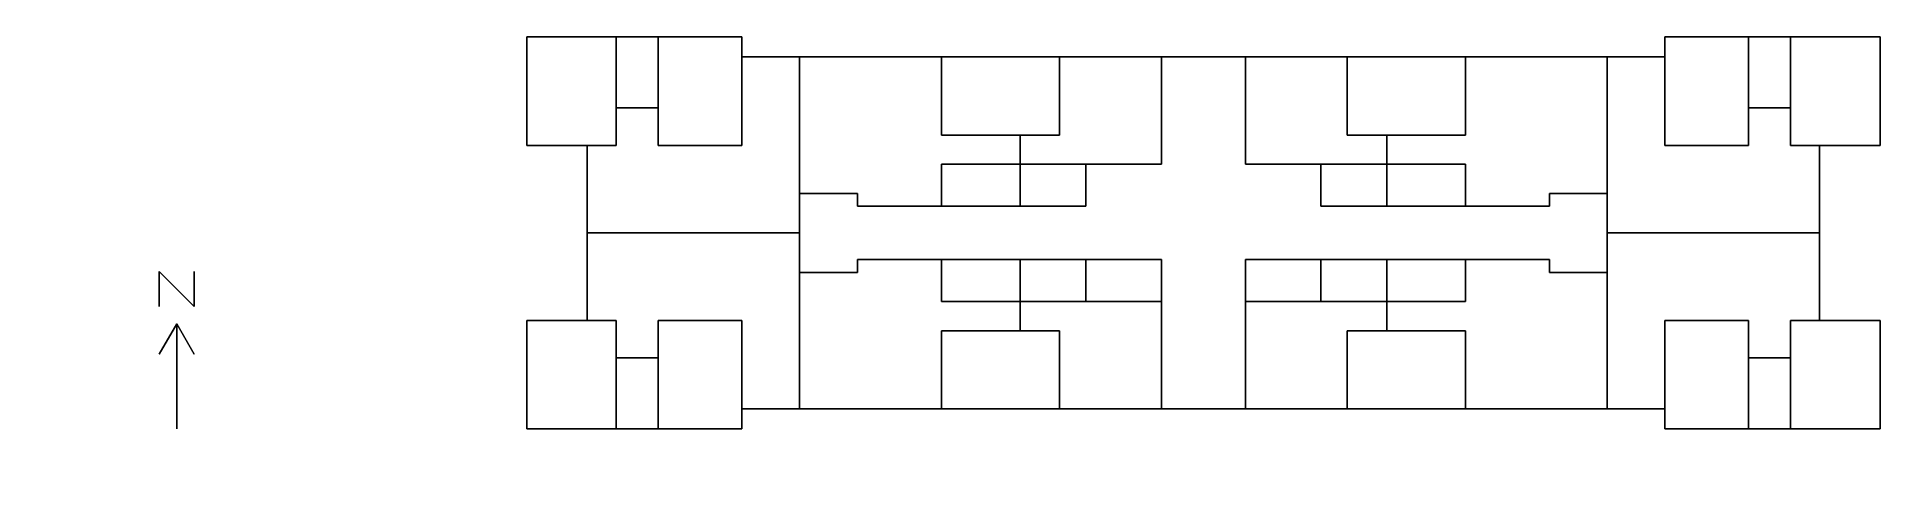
# Model space of a CAD drawing. Header units: metres. Extents: x -14 to 38.7, y -1.1 to 11.2.
import ezdxf

# ---------------------------------------------------------------- set-up
doc = ezdxf.new("R2010")
doc.units = ezdxf.units.M

msp = doc.modelspace()

# ---------------------------------------------------------------- linework, layer by layer
at = {"layer": '1', "color": 3}
for points in [[(-10.5, 4.5, 0.1), (-10.5, 4.5), (-10.5, 3.5), (-10.5, 3.5, 0.1)], [(-10.5, 4.5, 0.1), (-10.5, 4.5), (-9.5, 3.5), (-9.5, 3.5, 0.1)], [(-9.5, 4.5, 0.1), (-9.5, 4.5), (-9.5, 3.5), (-9.5, 3.5, 0.1)], [(-10, 3, 0.1), (-10, 3), (-10.5, 2.134), (-10.5, 2.134, 0.1)], [(-10, 3, 0.1), (-10, 3), (-10, 0), (-10, 0, 0.1)], [(-10, 3, 0.1), (-10, 3), (-9.5, 2.134), (-9.5, 2.134, 0.1)]]:
    msp.add_3dface(points, dxfattribs=at)
at = {"layer": 'F1_CNE_BWC', "color": 43}
for points in [[(36.12, 11.2, 2.6), (36.12, 11.2), (34.92, 11.2), (34.92, 11.2, 2.6)], [(34.92, 11.2, 2.6), (34.92, 11.2), (34.92, 9.17), (34.92, 9.17, 2.6)], [(36.12, 9.17, 2.6), (36.12, 9.17), (36.12, 11.2), (36.12, 11.2, 2.6)], [(34.92, 9.17, 2.6), (34.92, 9.17), (36.12, 9.17), (36.12, 9.17, 2.6)]]:
    msp.add_3dface(points, dxfattribs=at)
at = {"layer": 'F1_CNE_BWC', "color": 8}
msp.add_3dface([(36.12, 11.2), (36.12, 9.17), (34.92, 9.17), (34.92, 11.2)], dxfattribs=at)
at = {"layer": 'F1_CNE_BWC', "color": 15}
msp.add_3dface([(34.92, 11.2, 2.6), (34.92, 9.17, 2.6), (36.12, 9.17, 2.6), (36.12, 11.2, 2.6)], dxfattribs=at)
at = {"layer": 'F1_CNE_BWC', "color": 143}
msp.add_3dface([(35.82, 11.2, 2.1), (35.82, 11.2, 1.5), (35.22, 11.2, 1.5), (35.22, 11.2, 2.1)], dxfattribs=at)
at = {"layer": 'F1_CNE_BWC', "color": 45}
msp.add_3dface([(35.12, 9.17, 2.1), (35.12, 9.17), (35.92, 9.17), (35.92, 9.17, 2.1)], dxfattribs=at)
at = {"layer": 'F1_CNE_DORM1', "color": 43}
for points in [[(38.68, 11.2, 2.6), (38.68, 11.2), (36.12, 11.2), (36.12, 11.2, 2.6)], [(36.12, 11.2, 2.6), (36.12, 11.2), (36.12, 9.17), (36.12, 9.17, 2.6)], [(38.68, 8.1, 2.6), (38.68, 8.1), (38.68, 11.2), (38.68, 11.2, 2.6)], [(36.12, 9.17, 2.6), (36.12, 9.17), (36.12, 8.1), (36.12, 8.1, 2.6)], [(36.12, 8.1, 2.6), (36.12, 8.1), (36.95, 8.1), (36.95, 8.1, 2.6)], [(36.95, 8.1, 2.6), (36.95, 8.1), (38.68, 8.1), (38.68, 8.1, 2.6)]]:
    msp.add_3dface(points, dxfattribs=at)
at = {"layer": 'F1_CNE_DORM1', "color": 8}
msp.add_3dface([(38.68, 11.2), (38.68, 8.1), (36.12, 8.1), (36.12, 11.2)], dxfattribs=at)
at = {"layer": 'F1_CNE_DORM1', "color": 15}
msp.add_3dface([(36.12, 11.2, 2.6), (36.12, 8.1, 2.6), (38.68, 8.1, 2.6), (38.68, 11.2, 2.6)], dxfattribs=at)
at = {"layer": 'F1_CNE_DORM1', "color": 143}
msp.add_3dface([(38, 11.2, 2.3), (38, 11.2, 1.1), (36.8, 11.2, 1.1), (36.8, 11.2, 2.3)], dxfattribs=at)
at = {"layer": 'F1_CNE_DORM1', "color": 45}
msp.add_3dface([(36.12, 9.035, 2.1), (36.12, 9.035), (36.12, 8.235), (36.12, 8.235, 2.1)], dxfattribs=at)
at = {"layer": 'F1_CNE_DORM2', "color": 43}
for points in [[(34.92, 11.2, 2.6), (34.92, 11.2), (32.53, 11.2), (32.53, 11.2, 2.6)], [(32.53, 11.2, 2.6), (32.53, 11.2), (32.53, 10.63), (32.53, 10.63, 2.6)], [(34.92, 9.17, 2.6), (34.92, 9.17), (34.92, 11.2), (34.92, 11.2, 2.6)], [(32.53, 10.63, 2.6), (32.53, 10.63), (32.53, 8.1), (32.53, 8.1, 2.6)], [(34.92, 8.1, 2.6), (34.92, 8.1), (34.92, 9.17), (34.92, 9.17, 2.6)], [(32.53, 8.1, 2.6), (32.53, 8.1), (34.92, 8.1), (34.92, 8.1, 2.6)]]:
    msp.add_3dface(points, dxfattribs=at)
at = {"layer": 'F1_CNE_DORM2', "color": 8}
msp.add_3dface([(34.92, 11.2), (34.92, 8.1), (32.53, 8.1), (32.53, 11.2)], dxfattribs=at)
at = {"layer": 'F1_CNE_DORM2', "color": 15}
msp.add_3dface([(32.53, 11.2, 2.6), (32.53, 8.1, 2.6), (34.92, 8.1, 2.6), (34.92, 11.2, 2.6)], dxfattribs=at)
at = {"layer": 'F1_CNE_DORM2', "color": 143}
msp.add_3dface([(34.325, 11.2, 2.3), (34.325, 11.2, 1.1), (33.125, 11.2, 1.1), (33.125, 11.2, 2.3)], dxfattribs=at)
at = {"layer": 'F1_CNE_DORM2', "color": 45}
msp.add_3dface([(34.92, 8.235, 2.1), (34.92, 8.235), (34.92, 9.035), (34.92, 9.035, 2.1)], dxfattribs=at)
at = {"layer": 'F1_CNE_LIV', "color": 8}
msp.add_polyline3d([(36.12, 9.17, 0), (36.12, 8.1, 0), (36.95, 8.1, 0), (36.95, 5.6, 0), (30.88, 5.6, 0), (30.88, 10.63, 0), (32.53, 10.63, 0), (32.53, 8.1, 0), (34.92, 8.1, 0), (34.92, 9.17, 0)], close=True, dxfattribs=at)
at = {"layer": 'F1_CNE_LIV', "color": 15}
msp.add_polyline3d([(30.88, 10.63, 2.6), (30.88, 5.6, 2.6), (36.95, 5.6, 2.6), (36.95, 8.1, 2.6), (36.12, 8.1, 2.6), (36.12, 9.17, 2.6), (34.92, 9.17, 2.6), (34.92, 8.1, 2.6), (32.53, 8.1, 2.6), (32.53, 10.63, 2.6)], close=True, dxfattribs=at)
at = {"layer": 'F1_CNE_LIV', "color": 43}
for points in [[(32.53, 10.63, 2.6), (32.53, 10.63), (30.88, 10.63), (30.88, 10.63, 2.6)], [(30.88, 10.63, 2.6), (30.88, 10.63), (30.88, 6.73), (30.88, 6.73, 2.6)], [(32.53, 8.1, 2.6), (32.53, 8.1), (32.53, 10.63), (32.53, 10.63, 2.6)], [(36.12, 9.17, 2.6), (36.12, 9.17), (34.92, 9.17), (34.92, 9.17, 2.6)], [(34.92, 9.17, 2.6), (34.92, 9.17), (34.92, 8.1), (34.92, 8.1, 2.6)], [(36.12, 8.1, 2.6), (36.12, 8.1), (36.12, 9.17), (36.12, 9.17, 2.6)], [(34.92, 8.1, 2.6), (34.92, 8.1), (32.53, 8.1), (32.53, 8.1, 2.6)], [(36.95, 8.1, 2.6), (36.95, 8.1), (36.12, 8.1), (36.12, 8.1, 2.6)], [(36.95, 5.6, 2.6), (36.95, 5.6), (36.95, 8.1), (36.95, 8.1, 2.6)], [(30.88, 6.73, 2.6), (30.88, 6.73), (30.88, 5.6), (30.88, 5.6, 2.6)], [(30.88, 5.6, 2.6), (30.88, 5.6), (36.95, 5.6), (36.95, 5.6, 2.6)]]:
    msp.add_3dface(points, dxfattribs=at)
at = {"layer": 'F1_CNE_LIV', "color": 143}
for points in [[(32.305, 10.63, 2.3), (32.305, 10.63, 1.1), (31.105, 10.63, 1.1), (31.105, 10.63, 2.3)], [(36.95, 6.25, 2.3), (36.95, 6.25, 1.1), (36.95, 7.45, 1.1), (36.95, 7.45, 2.3)]]:
    msp.add_3dface(points, dxfattribs=at)
at = {"layer": 'F1_CNE_LIV', "color": 45}
for points in [[(34.92, 9.035, 2.1), (34.92, 9.035), (34.92, 8.235), (34.92, 8.235, 2.1)], [(35.92, 9.17, 2.1), (35.92, 9.17), (35.12, 9.17), (35.12, 9.17, 2.1)], [(36.12, 8.235, 2.1), (36.12, 8.235), (36.12, 9.035), (36.12, 9.035, 2.1)], [(30.88, 6.565, 2.1), (30.88, 6.565), (30.88, 5.765), (30.88, 5.765, 2.1)]]:
    msp.add_3dface(points, dxfattribs=at)
at = {"layer": 'F1_CNW_BWC', "color": 43}
for points in [[(3.76, 11.2, 2.6), (3.76, 11.2), (2.56, 11.2), (2.56, 11.2, 2.6)], [(2.56, 11.2, 2.6), (2.56, 11.2), (2.56, 9.17), (2.56, 9.17, 2.6)], [(3.76, 9.17, 2.6), (3.76, 9.17), (3.76, 11.2), (3.76, 11.2, 2.6)], [(2.56, 9.17, 2.6), (2.56, 9.17), (3.76, 9.17), (3.76, 9.17, 2.6)]]:
    msp.add_3dface(points, dxfattribs=at)
at = {"layer": 'F1_CNW_BWC', "color": 8}
msp.add_3dface([(3.76, 11.2), (3.76, 9.17), (2.56, 9.17), (2.56, 11.2)], dxfattribs=at)
at = {"layer": 'F1_CNW_BWC', "color": 15}
msp.add_3dface([(2.56, 11.2, 2.6), (2.56, 9.17, 2.6), (3.76, 9.17, 2.6), (3.76, 11.2, 2.6)], dxfattribs=at)
at = {"layer": 'F1_CNW_BWC', "color": 143}
msp.add_3dface([(3.46, 11.2, 2.1), (3.46, 11.2, 1.5), (2.86, 11.2, 1.5), (2.86, 11.2, 2.1)], dxfattribs=at)
at = {"layer": 'F1_CNW_BWC', "color": 45}
msp.add_3dface([(2.76, 9.17, 2.1), (2.76, 9.17), (3.56, 9.17), (3.56, 9.17, 2.1)], dxfattribs=at)
at = {"layer": 'F1_CNW_DORM1', "color": 43}
for points in [[(2.56, 11.2, 2.6), (2.56, 11.2), (0, 11.2), (0, 11.2, 2.6)], [(0, 11.2, 2.6), (0, 11.2), (0, 8.1), (0, 8.1, 2.6)], [(2.56, 9.17, 2.6), (2.56, 9.17), (2.56, 11.2), (2.56, 11.2, 2.6)], [(2.56, 8.1, 2.6), (2.56, 8.1), (2.56, 9.17), (2.56, 9.17, 2.6)], [(0, 8.1, 2.6), (0, 8.1), (1.73, 8.1), (1.73, 8.1, 2.6)], [(1.73, 8.1, 2.6), (1.73, 8.1), (2.56, 8.1), (2.56, 8.1, 2.6)]]:
    msp.add_3dface(points, dxfattribs=at)
at = {"layer": 'F1_CNW_DORM1', "color": 8}
msp.add_3dface([(2.56, 11.2), (2.56, 8.1), (0, 8.1), (0, 11.2)], dxfattribs=at)
at = {"layer": 'F1_CNW_DORM1', "color": 15}
msp.add_3dface([(0, 11.2, 2.6), (0, 8.1, 2.6), (2.56, 8.1, 2.6), (2.56, 11.2, 2.6)], dxfattribs=at)
at = {"layer": 'F1_CNW_DORM1', "color": 143}
msp.add_3dface([(1.88, 11.2, 2.3), (1.88, 11.2, 1.1), (0.68, 11.2, 1.1), (0.68, 11.2, 2.3)], dxfattribs=at)
at = {"layer": 'F1_CNW_DORM1', "color": 45}
msp.add_3dface([(2.56, 8.235, 2.1), (2.56, 8.235), (2.56, 9.035), (2.56, 9.035, 2.1)], dxfattribs=at)
at = {"layer": 'F1_CNW_DORM2', "color": 43}
for points in [[(6.15, 11.2, 2.6), (6.15, 11.2), (3.76, 11.2), (3.76, 11.2, 2.6)], [(3.76, 11.2, 2.6), (3.76, 11.2), (3.76, 9.17), (3.76, 9.17, 2.6)], [(6.15, 10.63, 2.6), (6.15, 10.63), (6.15, 11.2), (6.15, 11.2, 2.6)], [(6.15, 8.1, 2.6), (6.15, 8.1), (6.15, 10.63), (6.15, 10.63, 2.6)], [(3.76, 9.17, 2.6), (3.76, 9.17), (3.76, 8.1), (3.76, 8.1, 2.6)], [(3.76, 8.1, 2.6), (3.76, 8.1), (6.15, 8.1), (6.15, 8.1, 2.6)]]:
    msp.add_3dface(points, dxfattribs=at)
at = {"layer": 'F1_CNW_DORM2', "color": 8}
msp.add_3dface([(6.15, 11.2), (6.15, 8.1), (3.76, 8.1), (3.76, 11.2)], dxfattribs=at)
at = {"layer": 'F1_CNW_DORM2', "color": 15}
msp.add_3dface([(3.76, 11.2, 2.6), (3.76, 8.1, 2.6), (6.15, 8.1, 2.6), (6.15, 11.2, 2.6)], dxfattribs=at)
at = {"layer": 'F1_CNW_DORM2', "color": 143}
msp.add_3dface([(5.555, 11.2, 2.3), (5.555, 11.2, 1.1), (4.355, 11.2, 1.1), (4.355, 11.2, 2.3)], dxfattribs=at)
at = {"layer": 'F1_CNW_DORM2', "color": 45}
msp.add_3dface([(3.76, 9.035, 2.1), (3.76, 9.035), (3.76, 8.235), (3.76, 8.235, 2.1)], dxfattribs=at)
at = {"layer": 'F1_CNW_LIV', "color": 8}
msp.add_polyline3d([(7.8, 10.63, 0), (7.8, 5.6, 0), (1.73, 5.6, 0), (1.73, 8.1, 0), (2.56, 8.1, 0), (2.56, 9.17, 0), (3.76, 9.17, 0), (3.76, 8.1, 0), (6.15, 8.1, 0), (6.15, 10.63, 0)], close=True, dxfattribs=at)
at = {"layer": 'F1_CNW_LIV', "color": 15}
msp.add_polyline3d([(2.56, 9.17, 2.6), (2.56, 8.1, 2.6), (1.73, 8.1, 2.6), (1.73, 5.6, 2.6), (7.8, 5.6, 2.6), (7.8, 10.63, 2.6), (6.15, 10.63, 2.6), (6.15, 8.1, 2.6), (3.76, 8.1, 2.6), (3.76, 9.17, 2.6)], close=True, dxfattribs=at)
at = {"layer": 'F1_CNW_LIV', "color": 43}
for points in [[(7.8, 10.63, 2.6), (7.8, 10.63), (6.15, 10.63), (6.15, 10.63, 2.6)], [(6.15, 10.63, 2.6), (6.15, 10.63), (6.15, 8.1), (6.15, 8.1, 2.6)], [(7.8, 6.73, 2.6), (7.8, 6.73), (7.8, 10.63), (7.8, 10.63, 2.6)], [(3.76, 9.17, 2.6), (3.76, 9.17), (2.56, 9.17), (2.56, 9.17, 2.6)], [(2.56, 9.17, 2.6), (2.56, 9.17), (2.56, 8.1), (2.56, 8.1, 2.6)], [(3.76, 8.1, 2.6), (3.76, 8.1), (3.76, 9.17), (3.76, 9.17, 2.6)], [(2.56, 8.1, 2.6), (2.56, 8.1), (1.73, 8.1), (1.73, 8.1, 2.6)], [(1.73, 8.1, 2.6), (1.73, 8.1), (1.73, 5.6), (1.73, 5.6, 2.6)], [(6.15, 8.1, 2.6), (6.15, 8.1), (3.76, 8.1), (3.76, 8.1, 2.6)], [(7.8, 5.6, 2.6), (7.8, 5.6), (7.8, 6.73), (7.8, 6.73, 2.6)], [(1.73, 5.6, 2.6), (1.73, 5.6), (7.8, 5.6), (7.8, 5.6, 2.6)]]:
    msp.add_3dface(points, dxfattribs=at)
at = {"layer": 'F1_CNW_LIV', "color": 143}
for points in [[(7.575, 10.63, 2.3), (7.575, 10.63, 1.1), (6.375, 10.63, 1.1), (6.375, 10.63, 2.3)], [(1.73, 7.45, 2.3), (1.73, 7.45, 1.1), (1.73, 6.25, 1.1), (1.73, 6.25, 2.3)]]:
    msp.add_3dface(points, dxfattribs=at)
at = {"layer": 'F1_CNW_LIV', "color": 45}
for points in [[(2.56, 9.035, 2.1), (2.56, 9.035), (2.56, 8.235), (2.56, 8.235, 2.1)], [(3.56, 9.17, 2.1), (3.56, 9.17), (2.76, 9.17), (2.76, 9.17, 2.1)], [(3.76, 8.235, 2.1), (3.76, 8.235), (3.76, 9.035), (3.76, 9.035, 2.1)], [(7.8, 5.765, 2.1), (7.8, 5.765), (7.8, 6.565), (7.8, 6.565, 2.1)]]:
    msp.add_3dface(points, dxfattribs=at)
at = {"layer": 'F1_CORE', "color": 8}
msp.add_polyline3d([(30.88, 6.73, 0), (30.88, 4.47, 0), (29.23, 4.47, 0), (29.23, 4.835, 0), (20.54, 4.835, 0), (20.54, 0.57, 0), (18.14, 0.57, 0), (18.14, 4.835, 0), (9.45, 4.835, 0), (9.45, 4.47, 0), (7.8, 4.47, 0), (7.8, 6.73, 0), (9.45, 6.73, 0), (9.45, 6.365, 0), (15.98, 6.365, 0), (15.98, 7.565, 0), (18.14, 7.565, 0), (18.14, 10.63, 0), (20.54, 10.63, 0), (20.54, 7.565, 0), (22.7, 7.565, 0), (22.7, 6.365, 0), (29.23, 6.365, 0), (29.23, 6.73, 0)], close=True, dxfattribs=at)
at = {"layer": 'F1_CORE', "color": 15}
msp.add_polyline3d([(7.8, 6.73, 2.6), (7.8, 4.47, 2.6), (9.45, 4.47, 2.6), (9.45, 4.835, 2.6), (18.14, 4.835, 2.6), (18.14, 0.57, 2.6), (20.54, 0.57, 2.6), (20.54, 4.835, 2.6), (29.23, 4.835, 2.6), (29.23, 4.47, 2.6), (30.88, 4.47, 2.6), (30.88, 6.73, 2.6), (29.23, 6.73, 2.6), (29.23, 6.365, 2.6), (22.7, 6.365, 2.6), (22.7, 7.565, 2.6), (20.54, 7.565, 2.6), (20.54, 10.63, 2.6), (18.14, 10.63, 2.6), (18.14, 7.565, 2.6), (15.98, 7.565, 2.6), (15.98, 6.365, 2.6), (9.45, 6.365, 2.6), (9.45, 6.73, 2.6)], close=True, dxfattribs=at)
at = {"layer": 'F1_CORE', "color": 43}
for points in [[(20.54, 10.63, 2.6), (20.54, 10.63), (18.14, 10.63), (18.14, 10.63, 2.6)], [(18.14, 10.63, 2.6), (18.14, 10.63), (18.14, 7.565), (18.14, 7.565, 2.6)], [(20.54, 7.565, 2.6), (20.54, 7.565), (20.54, 10.63), (20.54, 10.63, 2.6)], [(18.14, 7.565, 2.6), (18.14, 7.565), (15.98, 7.565), (15.98, 7.565, 2.6)], [(15.98, 7.565, 2.6), (15.98, 7.565), (15.98, 6.365), (15.98, 6.365, 2.6)], [(22.7, 7.565, 2.6), (22.7, 7.565), (20.54, 7.565), (20.54, 7.565, 2.6)], [(22.7, 6.365, 2.6), (22.7, 6.365), (22.7, 7.565), (22.7, 7.565, 2.6)], [(7.8, 6.73, 2.6), (7.8, 6.73), (7.8, 5.6), (7.8, 5.6, 2.6)], [(9.45, 6.73, 2.6), (9.45, 6.73), (7.8, 6.73), (7.8, 6.73, 2.6)], [(9.45, 6.365, 2.6), (9.45, 6.365), (9.45, 6.73), (9.45, 6.73, 2.6)], [(11.85, 6.365, 2.6), (11.85, 6.365), (9.45, 6.365), (9.45, 6.365, 2.6)], [(14.1, 6.365, 2.6), (14.1, 6.365), (11.85, 6.365), (11.85, 6.365, 2.6)], [(15.98, 6.365, 2.6), (15.98, 6.365), (14.1, 6.365), (14.1, 6.365, 2.6)], [(24.58, 6.365, 2.6), (24.58, 6.365), (22.7, 6.365), (22.7, 6.365, 2.6)], [(26.83, 6.365, 2.6), (26.83, 6.365), (24.58, 6.365), (24.58, 6.365, 2.6)], [(29.23, 6.365, 2.6), (29.23, 6.365), (26.83, 6.365), (26.83, 6.365, 2.6)], [(30.88, 6.73, 2.6), (30.88, 6.73), (29.23, 6.73), (29.23, 6.73, 2.6)], [(29.23, 6.73, 2.6), (29.23, 6.73), (29.23, 6.365), (29.23, 6.365, 2.6)], [(30.88, 5.6, 2.6), (30.88, 5.6), (30.88, 6.73), (30.88, 6.73, 2.6)], [(7.8, 5.6, 2.6), (7.8, 5.6), (7.8, 4.47), (7.8, 4.47, 2.6)], [(30.88, 4.47, 2.6), (30.88, 4.47), (30.88, 5.6), (30.88, 5.6, 2.6)], [(9.45, 4.835, 2.6), (9.45, 4.835), (11.85, 4.835), (11.85, 4.835, 2.6)], [(9.45, 4.47, 2.6), (9.45, 4.47), (9.45, 4.835), (9.45, 4.835, 2.6)], [(11.85, 4.835, 2.6), (11.85, 4.835), (14.1, 4.835), (14.1, 4.835, 2.6)], [(14.1, 4.835, 2.6), (14.1, 4.835), (15.98, 4.835), (15.98, 4.835, 2.6)], [(15.98, 4.835, 2.6), (15.98, 4.835), (18.14, 4.835), (18.14, 4.835, 2.6)], [(18.14, 4.835, 2.6), (18.14, 4.835), (18.14, 3.635), (18.14, 3.635, 2.6)], [(20.54, 4.835, 2.6), (20.54, 4.835), (22.7, 4.835), (22.7, 4.835, 2.6)], [(20.54, 3.635, 2.6), (20.54, 3.635), (20.54, 4.835), (20.54, 4.835, 2.6)], [(22.7, 4.835, 2.6), (22.7, 4.835), (24.58, 4.835), (24.58, 4.835, 2.6)], [(24.58, 4.835, 2.6), (24.58, 4.835), (26.83, 4.835), (26.83, 4.835, 2.6)], [(26.83, 4.835, 2.6), (26.83, 4.835), (29.23, 4.835), (29.23, 4.835, 2.6)], [(29.23, 4.835, 2.6), (29.23, 4.835), (29.23, 4.47), (29.23, 4.47, 2.6)], [(7.8, 4.47, 2.6), (7.8, 4.47), (9.45, 4.47), (9.45, 4.47, 2.6)], [(29.23, 4.47, 2.6), (29.23, 4.47), (30.88, 4.47), (30.88, 4.47, 2.6)], [(18.14, 3.635, 2.6), (18.14, 3.635), (18.14, 0.57), (18.14, 0.57, 2.6)], [(20.54, 0.57, 2.6), (20.54, 0.57), (20.54, 3.635), (20.54, 3.635, 2.6)], [(18.14, 0.57, 2.6), (18.14, 0.57), (20.54, 0.57), (20.54, 0.57, 2.6)]]:
    msp.add_3dface(points, dxfattribs=at)
at = {"layer": 'F1_CORE', "color": 143}
for points in [[(19.94, 10.63, 2.3), (19.94, 10.63, 1.1), (18.74, 10.63, 1.1), (18.74, 10.63, 2.3)], [(18.74, 0.57, 2.3), (18.74, 0.57, 1.1), (19.94, 0.57, 1.1), (19.94, 0.57, 2.3)]]:
    msp.add_3dface(points, dxfattribs=at)
at = {"layer": 'F1_CORE', "color": 45}
for points in [[(7.8, 6.565, 2.1), (7.8, 6.565), (7.8, 5.765), (7.8, 5.765, 2.1)], [(11.75, 6.365, 2.1), (11.75, 6.365), (10.95, 6.365), (10.95, 6.365, 2.1)], [(27.73, 6.365, 2.1), (27.73, 6.365), (26.93, 6.365), (26.93, 6.365, 2.1)], [(30.88, 5.765, 2.1), (30.88, 5.765), (30.88, 6.565), (30.88, 6.565, 2.1)], [(7.8, 5.435, 2.1), (7.8, 5.435), (7.8, 4.635), (7.8, 4.635, 2.1)], [(30.88, 4.635, 2.1), (30.88, 4.635), (30.88, 5.435), (30.88, 5.435, 2.1)], [(10.95, 4.835, 2.1), (10.95, 4.835), (11.75, 4.835), (11.75, 4.835, 2.1)], [(26.93, 4.835, 2.1), (26.93, 4.835), (27.73, 4.835), (27.73, 4.835, 2.1)]]:
    msp.add_3dface(points, dxfattribs=at)
at = {"layer": 'F1_CSE_BWC', "color": 43}
for points in [[(36.12, 2.03, 2.6), (36.12, 2.03), (34.92, 2.03), (34.92, 2.03, 2.6)], [(34.92, 2.03, 2.6), (34.92, 2.03), (34.92, 0), (34.92, 0, 2.6)], [(36.12, 0, 2.6), (36.12, 0), (36.12, 2.03), (36.12, 2.03, 2.6)], [(34.92, 0, 2.6), (34.92, 0), (36.12, 0), (36.12, 0, 2.6)]]:
    msp.add_3dface(points, dxfattribs=at)
at = {"layer": 'F1_CSE_BWC', "color": 8}
msp.add_3dface([(36.12, 2.03), (36.12, 0), (34.92, 0), (34.92, 2.03)], dxfattribs=at)
at = {"layer": 'F1_CSE_BWC', "color": 15}
msp.add_3dface([(34.92, 2.03, 2.6), (34.92, 0, 2.6), (36.12, 0, 2.6), (36.12, 2.03, 2.6)], dxfattribs=at)
at = {"layer": 'F1_CSE_BWC', "color": 45}
msp.add_3dface([(35.92, 2.03, 2.1), (35.92, 2.03), (35.12, 2.03), (35.12, 2.03, 2.1)], dxfattribs=at)
at = {"layer": 'F1_CSE_BWC', "color": 143}
msp.add_3dface([(35.22, 0, 2.1), (35.22, 0, 1.5), (35.82, 0, 1.5), (35.82, 0, 2.1)], dxfattribs=at)
at = {"layer": 'F1_CSE_DORM1', "color": 43}
for points in [[(36.95, 3.1, 2.6), (36.95, 3.1), (36.12, 3.1), (36.12, 3.1, 2.6)], [(36.12, 3.1, 2.6), (36.12, 3.1), (36.12, 2.03), (36.12, 2.03, 2.6)], [(38.68, 3.1, 2.6), (38.68, 3.1), (36.95, 3.1), (36.95, 3.1, 2.6)], [(38.68, 0, 2.6), (38.68, 0), (38.68, 3.1), (38.68, 3.1, 2.6)], [(36.12, 2.03, 2.6), (36.12, 2.03), (36.12, 0), (36.12, 0, 2.6)], [(36.12, 0, 2.6), (36.12, 0), (38.68, 0), (38.68, 0, 2.6)]]:
    msp.add_3dface(points, dxfattribs=at)
at = {"layer": 'F1_CSE_DORM1', "color": 8}
msp.add_3dface([(38.68, 3.1), (38.68, 0), (36.12, 0), (36.12, 3.1)], dxfattribs=at)
at = {"layer": 'F1_CSE_DORM1', "color": 15}
msp.add_3dface([(36.12, 3.1, 2.6), (36.12, 0, 2.6), (38.68, 0, 2.6), (38.68, 3.1, 2.6)], dxfattribs=at)
at = {"layer": 'F1_CSE_DORM1', "color": 45}
msp.add_3dface([(36.12, 2.965, 2.1), (36.12, 2.965), (36.12, 2.165), (36.12, 2.165, 2.1)], dxfattribs=at)
at = {"layer": 'F1_CSE_DORM1', "color": 143}
msp.add_3dface([(36.8, 0, 2.3), (36.8, 0, 1.1), (38, 0, 1.1), (38, 0, 2.3)], dxfattribs=at)
at = {"layer": 'F1_CSE_DORM2', "color": 43}
for points in [[(34.92, 3.1, 2.6), (34.92, 3.1), (32.53, 3.1), (32.53, 3.1, 2.6)], [(32.53, 3.1, 2.6), (32.53, 3.1), (32.53, 0.57), (32.53, 0.57, 2.6)], [(34.92, 2.03, 2.6), (34.92, 2.03), (34.92, 3.1), (34.92, 3.1, 2.6)], [(34.92, 0, 2.6), (34.92, 0), (34.92, 2.03), (34.92, 2.03, 2.6)], [(32.53, 0.57, 2.6), (32.53, 0.57), (32.53, 0), (32.53, 0, 2.6)], [(32.53, 0, 2.6), (32.53, 0), (34.92, 0), (34.92, 0, 2.6)]]:
    msp.add_3dface(points, dxfattribs=at)
at = {"layer": 'F1_CSE_DORM2', "color": 8}
msp.add_3dface([(34.92, 3.1), (34.92, 0), (32.53, 0), (32.53, 3.1)], dxfattribs=at)
at = {"layer": 'F1_CSE_DORM2', "color": 15}
msp.add_3dface([(32.53, 3.1, 2.6), (32.53, 0, 2.6), (34.92, 0, 2.6), (34.92, 3.1, 2.6)], dxfattribs=at)
at = {"layer": 'F1_CSE_DORM2', "color": 45}
msp.add_3dface([(34.92, 2.165, 2.1), (34.92, 2.165), (34.92, 2.965), (34.92, 2.965, 2.1)], dxfattribs=at)
at = {"layer": 'F1_CSE_DORM2', "color": 143}
msp.add_3dface([(33.125, 0, 2.3), (33.125, 0, 1.1), (34.325, 0, 1.1), (34.325, 0, 2.3)], dxfattribs=at)
at = {"layer": 'F1_CSE_LIV', "color": 8}
msp.add_polyline3d([(36.95, 5.6, 0), (36.95, 3.1, 0), (36.12, 3.1, 0), (36.12, 2.03, 0), (34.92, 2.03, 0), (34.92, 3.1, 0), (32.53, 3.1, 0), (32.53, 0.57, 0), (30.88, 0.57, 0), (30.88, 5.6, 0)], close=True, dxfattribs=at)
at = {"layer": 'F1_CSE_LIV', "color": 15}
msp.add_polyline3d([(30.88, 5.6, 2.6), (30.88, 0.57, 2.6), (32.53, 0.57, 2.6), (32.53, 3.1, 2.6), (34.92, 3.1, 2.6), (34.92, 2.03, 2.6), (36.12, 2.03, 2.6), (36.12, 3.1, 2.6), (36.95, 3.1, 2.6), (36.95, 5.6, 2.6)], close=True, dxfattribs=at)
at = {"layer": 'F1_CSE_LIV', "color": 43}
for points in [[(36.95, 5.6, 2.6), (36.95, 5.6), (30.88, 5.6), (30.88, 5.6, 2.6)], [(30.88, 5.6, 2.6), (30.88, 5.6), (30.88, 4.47), (30.88, 4.47, 2.6)], [(36.95, 3.1, 2.6), (36.95, 3.1), (36.95, 5.6), (36.95, 5.6, 2.6)], [(30.88, 4.47, 2.6), (30.88, 4.47), (30.88, 0.57), (30.88, 0.57, 2.6)], [(32.53, 3.1, 2.6), (32.53, 3.1), (34.92, 3.1), (34.92, 3.1, 2.6)], [(32.53, 0.57, 2.6), (32.53, 0.57), (32.53, 3.1), (32.53, 3.1, 2.6)], [(34.92, 3.1, 2.6), (34.92, 3.1), (34.92, 2.03), (34.92, 2.03, 2.6)], [(36.12, 3.1, 2.6), (36.12, 3.1), (36.95, 3.1), (36.95, 3.1, 2.6)], [(36.12, 2.03, 2.6), (36.12, 2.03), (36.12, 3.1), (36.12, 3.1, 2.6)], [(34.92, 2.03, 2.6), (34.92, 2.03), (36.12, 2.03), (36.12, 2.03, 2.6)], [(30.88, 0.57, 2.6), (30.88, 0.57), (32.53, 0.57), (32.53, 0.57, 2.6)]]:
    msp.add_3dface(points, dxfattribs=at)
at = {"layer": 'F1_CSE_LIV', "color": 45}
for points in [[(30.88, 5.435, 2.1), (30.88, 5.435), (30.88, 4.635), (30.88, 4.635, 2.1)], [(34.92, 2.965, 2.1), (34.92, 2.965), (34.92, 2.165), (34.92, 2.165, 2.1)], [(36.12, 2.165, 2.1), (36.12, 2.165), (36.12, 2.965), (36.12, 2.965, 2.1)], [(35.12, 2.03, 2.1), (35.12, 2.03), (35.92, 2.03), (35.92, 2.03, 2.1)]]:
    msp.add_3dface(points, dxfattribs=at)
at = {"layer": 'F1_CSE_LIV', "color": 143}
for points in [[(36.95, 3.75, 2.3), (36.95, 3.75, 1.1), (36.95, 4.95, 1.1), (36.95, 4.95, 2.3)], [(31.105, 0.57, 2.3), (31.105, 0.57, 1.1), (32.305, 0.57, 1.1), (32.305, 0.57, 2.3)]]:
    msp.add_3dface(points, dxfattribs=at)
at = {"layer": 'F1_CSW_BWC', "color": 43}
for points in [[(3.76, 2.03, 2.6), (3.76, 2.03), (2.56, 2.03), (2.56, 2.03, 2.6)], [(2.56, 2.03, 2.6), (2.56, 2.03), (2.56, 0), (2.56, 0, 2.6)], [(3.76, 0, 2.6), (3.76, 0), (3.76, 2.03), (3.76, 2.03, 2.6)], [(2.56, 0, 2.6), (2.56, 0), (3.76, 0), (3.76, 0, 2.6)]]:
    msp.add_3dface(points, dxfattribs=at)
at = {"layer": 'F1_CSW_BWC', "color": 8}
msp.add_3dface([(3.76, 2.03), (3.76, 0), (2.56, 0), (2.56, 2.03)], dxfattribs=at)
at = {"layer": 'F1_CSW_BWC', "color": 15}
msp.add_3dface([(2.56, 2.03, 2.6), (2.56, 0, 2.6), (3.76, 0, 2.6), (3.76, 2.03, 2.6)], dxfattribs=at)
at = {"layer": 'F1_CSW_BWC', "color": 45}
msp.add_3dface([(3.56, 2.03, 2.1), (3.56, 2.03), (2.76, 2.03), (2.76, 2.03, 2.1)], dxfattribs=at)
at = {"layer": 'F1_CSW_BWC', "color": 143}
msp.add_3dface([(2.86, 0, 2.1), (2.86, 0, 1.5), (3.46, 0, 1.5), (3.46, 0, 2.1)], dxfattribs=at)
at = {"layer": 'F1_CSW_DORM1', "color": 43}
for points in [[(0, 3.1, 2.6), (0, 3.1), (0, 0), (0, 0, 2.6)], [(1.73, 3.1, 2.6), (1.73, 3.1), (0, 3.1), (0, 3.1, 2.6)], [(2.56, 3.1, 2.6), (2.56, 3.1), (1.73, 3.1), (1.73, 3.1, 2.6)], [(2.56, 2.03, 2.6), (2.56, 2.03), (2.56, 3.1), (2.56, 3.1, 2.6)], [(2.56, 0, 2.6), (2.56, 0), (2.56, 2.03), (2.56, 2.03, 2.6)], [(0, 0, 2.6), (0, 0), (2.56, 0), (2.56, 0, 2.6)]]:
    msp.add_3dface(points, dxfattribs=at)
at = {"layer": 'F1_CSW_DORM1', "color": 8}
msp.add_3dface([(2.56, 3.1), (2.56, 0), (0, 0), (0, 3.1)], dxfattribs=at)
at = {"layer": 'F1_CSW_DORM1', "color": 15}
msp.add_3dface([(0, 3.1, 2.6), (0, 0, 2.6), (2.56, 0, 2.6), (2.56, 3.1, 2.6)], dxfattribs=at)
at = {"layer": 'F1_CSW_DORM1', "color": 45}
msp.add_3dface([(2.56, 2.165, 2.1), (2.56, 2.165), (2.56, 2.965), (2.56, 2.965, 2.1)], dxfattribs=at)
at = {"layer": 'F1_CSW_DORM1', "color": 143}
msp.add_3dface([(0.68, 0, 2.3), (0.68, 0, 1.1), (1.88, 0, 1.1), (1.88, 0, 2.3)], dxfattribs=at)
at = {"layer": 'F1_CSW_DORM2', "color": 43}
for points in [[(6.15, 3.1, 2.6), (6.15, 3.1), (3.76, 3.1), (3.76, 3.1, 2.6)], [(3.76, 3.1, 2.6), (3.76, 3.1), (3.76, 2.03), (3.76, 2.03, 2.6)], [(6.15, 0.57, 2.6), (6.15, 0.57), (6.15, 3.1), (6.15, 3.1, 2.6)], [(3.76, 2.03, 2.6), (3.76, 2.03), (3.76, 0), (3.76, 0, 2.6)], [(6.15, 0, 2.6), (6.15, 0), (6.15, 0.57), (6.15, 0.57, 2.6)], [(3.76, 0, 2.6), (3.76, 0), (6.15, 0), (6.15, 0, 2.6)]]:
    msp.add_3dface(points, dxfattribs=at)
at = {"layer": 'F1_CSW_DORM2', "color": 8}
msp.add_3dface([(6.15, 3.1), (6.15, 0), (3.76, 0), (3.76, 3.1)], dxfattribs=at)
at = {"layer": 'F1_CSW_DORM2', "color": 15}
msp.add_3dface([(3.76, 3.1, 2.6), (3.76, 0, 2.6), (6.15, 0, 2.6), (6.15, 3.1, 2.6)], dxfattribs=at)
at = {"layer": 'F1_CSW_DORM2', "color": 45}
msp.add_3dface([(3.76, 2.965, 2.1), (3.76, 2.965), (3.76, 2.165), (3.76, 2.165, 2.1)], dxfattribs=at)
at = {"layer": 'F1_CSW_DORM2', "color": 143}
msp.add_3dface([(4.355, 0, 2.3), (4.355, 0, 1.1), (5.555, 0, 1.1), (5.555, 0, 2.3)], dxfattribs=at)
at = {"layer": 'F1_CSW_LIV', "color": 8}
msp.add_polyline3d([(7.8, 5.6, 0), (7.8, 0.57, 0), (6.15, 0.57, 0), (6.15, 3.1, 0), (3.76, 3.1, 0), (3.76, 2.03, 0), (2.56, 2.03, 0), (2.56, 3.1, 0), (1.73, 3.1, 0), (1.73, 5.6, 0)], close=True, dxfattribs=at)
at = {"layer": 'F1_CSW_LIV', "color": 15}
msp.add_polyline3d([(1.73, 5.6, 2.6), (1.73, 3.1, 2.6), (2.56, 3.1, 2.6), (2.56, 2.03, 2.6), (3.76, 2.03, 2.6), (3.76, 3.1, 2.6), (6.15, 3.1, 2.6), (6.15, 0.57, 2.6), (7.8, 0.57, 2.6), (7.8, 5.6, 2.6)], close=True, dxfattribs=at)
at = {"layer": 'F1_CSW_LIV', "color": 43}
for points in [[(7.8, 5.6, 2.6), (7.8, 5.6), (1.73, 5.6), (1.73, 5.6, 2.6)], [(1.73, 5.6, 2.6), (1.73, 5.6), (1.73, 3.1), (1.73, 3.1, 2.6)], [(7.8, 4.47, 2.6), (7.8, 4.47), (7.8, 5.6), (7.8, 5.6, 2.6)], [(7.8, 0.57, 2.6), (7.8, 0.57), (7.8, 4.47), (7.8, 4.47, 2.6)], [(1.73, 3.1, 2.6), (1.73, 3.1), (2.56, 3.1), (2.56, 3.1, 2.6)], [(2.56, 3.1, 2.6), (2.56, 3.1), (2.56, 2.03), (2.56, 2.03, 2.6)], [(3.76, 3.1, 2.6), (3.76, 3.1), (6.15, 3.1), (6.15, 3.1, 2.6)], [(3.76, 2.03, 2.6), (3.76, 2.03), (3.76, 3.1), (3.76, 3.1, 2.6)], [(6.15, 3.1, 2.6), (6.15, 3.1), (6.15, 0.57), (6.15, 0.57, 2.6)], [(2.56, 2.03, 2.6), (2.56, 2.03), (3.76, 2.03), (3.76, 2.03, 2.6)], [(6.15, 0.57, 2.6), (6.15, 0.57), (7.8, 0.57), (7.8, 0.57, 2.6)]]:
    msp.add_3dface(points, dxfattribs=at)
at = {"layer": 'F1_CSW_LIV', "color": 45}
for points in [[(7.8, 4.635, 2.1), (7.8, 4.635), (7.8, 5.435), (7.8, 5.435, 2.1)], [(2.56, 2.965, 2.1), (2.56, 2.965), (2.56, 2.165), (2.56, 2.165, 2.1)], [(3.76, 2.165, 2.1), (3.76, 2.165), (3.76, 2.965), (3.76, 2.965, 2.1)], [(2.76, 2.03, 2.1), (2.76, 2.03), (3.56, 2.03), (3.56, 2.03, 2.1)]]:
    msp.add_3dface(points, dxfattribs=at)
at = {"layer": 'F1_CSW_LIV', "color": 143}
for points in [[(1.73, 4.95, 2.3), (1.73, 4.95, 1.1), (1.73, 3.75, 1.1), (1.73, 3.75, 2.3)], [(6.375, 0.57, 2.3), (6.375, 0.57, 1.1), (7.575, 0.57, 1.1), (7.575, 0.57, 2.3)]]:
    msp.add_3dface(points, dxfattribs=at)
at = {"layer": 'F1_MNE_BWC', "color": 43}
for points in [[(26.83, 7.565, 2.6), (26.83, 7.565), (24.58, 7.565), (24.58, 7.565, 2.6)], [(24.58, 7.565, 2.6), (24.58, 7.565), (24.58, 6.365), (24.58, 6.365, 2.6)], [(26.83, 6.365, 2.6), (26.83, 6.365), (26.83, 7.565), (26.83, 7.565, 2.6)], [(24.58, 6.365, 2.6), (24.58, 6.365), (26.83, 6.365), (26.83, 6.365, 2.6)]]:
    msp.add_3dface(points, dxfattribs=at)
at = {"layer": 'F1_MNE_BWC', "color": 8}
msp.add_3dface([(26.83, 7.565), (26.83, 6.365), (24.58, 6.365), (24.58, 7.565)], dxfattribs=at)
at = {"layer": 'F1_MNE_BWC', "color": 15}
msp.add_3dface([(24.58, 7.565, 2.6), (24.58, 6.365, 2.6), (26.83, 6.365, 2.6), (26.83, 7.565, 2.6)], dxfattribs=at)
at = {"layer": 'F1_MNE_BWC', "color": 45}
msp.add_3dface([(26.73, 7.565, 2.1), (26.73, 7.565), (25.93, 7.565), (25.93, 7.565, 2.1)], dxfattribs=at)
at = {"layer": 'F1_MNE_BWC', "color": 143}
msp.add_3dface([(24.58, 7.265, 2.1), (24.58, 7.265, 1.5), (24.58, 6.665, 1.5), (24.58, 6.665, 2.1)], dxfattribs=at)
at = {"layer": 'F1_MNE_DORM1', "color": 8}
msp.add_polyline3d([(23.45, 10.63, 0), (23.45, 8.395, 0), (24.58, 8.395, 0), (24.58, 7.565, 0), (20.54, 7.565, 0), (20.54, 10.63, 0)], close=True, dxfattribs=at)
at = {"layer": 'F1_MNE_DORM1', "color": 15}
msp.add_polyline3d([(20.54, 10.63, 2.6), (20.54, 7.565, 2.6), (24.58, 7.565, 2.6), (24.58, 8.395, 2.6), (23.45, 8.395, 2.6), (23.45, 10.63, 2.6)], close=True, dxfattribs=at)
at = {"layer": 'F1_MNE_DORM1', "color": 43}
for points in [[(20.54, 10.63, 2.6), (20.54, 10.63), (20.54, 7.565), (20.54, 7.565, 2.6)], [(23.45, 10.63, 2.6), (23.45, 10.63), (20.54, 10.63), (20.54, 10.63, 2.6)], [(23.45, 8.395, 2.6), (23.45, 8.395), (23.45, 10.63), (23.45, 10.63, 2.6)], [(24.58, 8.395, 2.6), (24.58, 8.395), (23.45, 8.395), (23.45, 8.395, 2.6)], [(24.58, 7.565, 2.6), (24.58, 7.565), (24.58, 8.395), (24.58, 8.395, 2.6)], [(20.54, 7.565, 2.6), (20.54, 7.565), (22.7, 7.565), (22.7, 7.565, 2.6)], [(22.7, 7.565, 2.6), (22.7, 7.565), (24.58, 7.565), (24.58, 7.565, 2.6)]]:
    msp.add_3dface(points, dxfattribs=at)
at = {"layer": 'F1_MNE_DORM1', "color": 143}
msp.add_3dface([(22.595, 10.63, 2.3), (22.595, 10.63, 1.1), (21.395, 10.63, 1.1), (21.395, 10.63, 2.3)], dxfattribs=at)
at = {"layer": 'F1_MNE_DORM1', "color": 45}
msp.add_3dface([(24.58, 7.58, 2.1), (24.58, 7.58), (24.58, 8.38), (24.58, 8.38, 2.1)], dxfattribs=at)
at = {"layer": 'F1_MNE_DORM2', "color": 43}
for points in [[(26.83, 10.63, 2.6), (26.83, 10.63), (23.45, 10.63), (23.45, 10.63, 2.6)], [(23.45, 10.63, 2.6), (23.45, 10.63), (23.45, 8.395), (23.45, 8.395, 2.6)], [(26.83, 8.395, 2.6), (26.83, 8.395), (26.83, 10.63), (26.83, 10.63, 2.6)], [(23.45, 8.395, 2.6), (23.45, 8.395), (24.58, 8.395), (24.58, 8.395, 2.6)], [(24.58, 8.395, 2.6), (24.58, 8.395), (26.83, 8.395), (26.83, 8.395, 2.6)]]:
    msp.add_3dface(points, dxfattribs=at)
at = {"layer": 'F1_MNE_DORM2', "color": 8}
msp.add_3dface([(26.83, 10.63), (26.83, 8.395), (23.45, 8.395), (23.45, 10.63)], dxfattribs=at)
at = {"layer": 'F1_MNE_DORM2', "color": 15}
msp.add_3dface([(23.45, 10.63, 2.6), (23.45, 8.395, 2.6), (26.83, 8.395, 2.6), (26.83, 10.63, 2.6)], dxfattribs=at)
at = {"layer": 'F1_MNE_DORM2', "color": 143}
msp.add_3dface([(25.74, 10.63, 2.3), (25.74, 10.63, 1.1), (24.54, 10.63, 1.1), (24.54, 10.63, 2.3)], dxfattribs=at)
at = {"layer": 'F1_MNE_DORM2', "color": 45}
msp.add_3dface([(25.93, 8.395, 2.1), (25.93, 8.395), (26.73, 8.395), (26.73, 8.395, 2.1)], dxfattribs=at)
at = {"layer": 'F1_MNE_LIV', "color": 8}
msp.add_polyline3d([(30.88, 10.63, 0), (30.88, 6.73, 0), (29.23, 6.73, 0), (29.23, 6.365, 0), (26.83, 6.365, 0), (26.83, 7.565, 0), (24.58, 7.565, 0), (24.58, 8.395, 0), (26.83, 8.395, 0), (26.83, 10.63, 0)], close=True, dxfattribs=at)
at = {"layer": 'F1_MNE_LIV', "color": 15}
msp.add_polyline3d([(24.58, 8.395, 2.6), (24.58, 7.565, 2.6), (26.83, 7.565, 2.6), (26.83, 6.365, 2.6), (29.23, 6.365, 2.6), (29.23, 6.73, 2.6), (30.88, 6.73, 2.6), (30.88, 10.63, 2.6), (26.83, 10.63, 2.6), (26.83, 8.395, 2.6)], close=True, dxfattribs=at)
at = {"layer": 'F1_MNE_LIV', "color": 43}
for points in [[(30.88, 10.63, 2.6), (30.88, 10.63), (26.83, 10.63), (26.83, 10.63, 2.6)], [(26.83, 10.63, 2.6), (26.83, 10.63), (26.83, 8.395), (26.83, 8.395, 2.6)], [(30.88, 6.73, 2.6), (30.88, 6.73), (30.88, 10.63), (30.88, 10.63, 2.6)], [(26.83, 8.395, 2.6), (26.83, 8.395), (24.58, 8.395), (24.58, 8.395, 2.6)], [(24.58, 8.395, 2.6), (24.58, 8.395), (24.58, 7.565), (24.58, 7.565, 2.6)], [(24.58, 7.565, 2.6), (24.58, 7.565), (26.83, 7.565), (26.83, 7.565, 2.6)], [(26.83, 7.565, 2.6), (26.83, 7.565), (26.83, 6.365), (26.83, 6.365, 2.6)], [(26.83, 6.365, 2.6), (26.83, 6.365), (29.23, 6.365), (29.23, 6.365, 2.6)], [(29.23, 6.73, 2.6), (29.23, 6.73), (30.88, 6.73), (30.88, 6.73, 2.6)], [(29.23, 6.365, 2.6), (29.23, 6.365), (29.23, 6.73), (29.23, 6.73, 2.6)]]:
    msp.add_3dface(points, dxfattribs=at)
at = {"layer": 'F1_MNE_LIV', "color": 143}
for points in [[(28.685, 10.63, 2.3), (28.685, 10.63, 1.1), (27.485, 10.63, 1.1), (27.485, 10.63, 2.3)], [(30.71, 10.63, 2.3), (30.71, 10.63, 1.1), (29.51, 10.63, 1.1), (29.51, 10.63, 2.3)]]:
    msp.add_3dface(points, dxfattribs=at)
at = {"layer": 'F1_MNE_LIV', "color": 45}
for points in [[(24.58, 8.38, 2.1), (24.58, 8.38), (24.58, 7.58), (24.58, 7.58, 2.1)], [(26.73, 8.395, 2.1), (26.73, 8.395), (25.93, 8.395), (25.93, 8.395, 2.1)], [(25.93, 7.565, 2.1), (25.93, 7.565), (26.73, 7.565), (26.73, 7.565, 2.1)], [(26.93, 6.365, 2.1), (26.93, 6.365), (27.73, 6.365), (27.73, 6.365, 2.1)]]:
    msp.add_3dface(points, dxfattribs=at)
at = {"layer": 'F1_MNW_BWC', "color": 43}
for points in [[(14.1, 7.565, 2.6), (14.1, 7.565), (11.85, 7.565), (11.85, 7.565, 2.6)], [(11.85, 7.565, 2.6), (11.85, 7.565), (11.85, 6.365), (11.85, 6.365, 2.6)], [(14.1, 6.365, 2.6), (14.1, 6.365), (14.1, 7.565), (14.1, 7.565, 2.6)], [(11.85, 6.365, 2.6), (11.85, 6.365), (14.1, 6.365), (14.1, 6.365, 2.6)]]:
    msp.add_3dface(points, dxfattribs=at)
at = {"layer": 'F1_MNW_BWC', "color": 8}
msp.add_3dface([(14.1, 7.565), (14.1, 6.365), (11.85, 6.365), (11.85, 7.565)], dxfattribs=at)
at = {"layer": 'F1_MNW_BWC', "color": 15}
msp.add_3dface([(11.85, 7.565, 2.6), (11.85, 6.365, 2.6), (14.1, 6.365, 2.6), (14.1, 7.565, 2.6)], dxfattribs=at)
at = {"layer": 'F1_MNW_BWC', "color": 45}
msp.add_3dface([(12.75, 7.565, 2.1), (12.75, 7.565), (11.95, 7.565), (11.95, 7.565, 2.1)], dxfattribs=at)
at = {"layer": 'F1_MNW_BWC', "color": 143}
msp.add_3dface([(14.1, 6.665, 2.1), (14.1, 6.665, 1.5), (14.1, 7.265, 1.5), (14.1, 7.265, 2.1)], dxfattribs=at)
at = {"layer": 'F1_MNW_DORM1', "color": 8}
msp.add_polyline3d([(18.14, 10.63, 0), (18.14, 7.565, 0), (14.1, 7.565, 0), (14.1, 8.395, 0), (15.23, 8.395, 0), (15.23, 10.63, 0)], close=True, dxfattribs=at)
at = {"layer": 'F1_MNW_DORM1', "color": 15}
msp.add_polyline3d([(15.23, 10.63, 2.6), (15.23, 8.395, 2.6), (14.1, 8.395, 2.6), (14.1, 7.565, 2.6), (18.14, 7.565, 2.6), (18.14, 10.63, 2.6)], close=True, dxfattribs=at)
at = {"layer": 'F1_MNW_DORM1', "color": 43}
for points in [[(18.14, 10.63, 2.6), (18.14, 10.63), (15.23, 10.63), (15.23, 10.63, 2.6)], [(15.23, 10.63, 2.6), (15.23, 10.63), (15.23, 8.395), (15.23, 8.395, 2.6)], [(18.14, 7.565, 2.6), (18.14, 7.565), (18.14, 10.63), (18.14, 10.63, 2.6)], [(15.23, 8.395, 2.6), (15.23, 8.395), (14.1, 8.395), (14.1, 8.395, 2.6)], [(14.1, 8.395, 2.6), (14.1, 8.395), (14.1, 7.565), (14.1, 7.565, 2.6)], [(14.1, 7.565, 2.6), (14.1, 7.565), (15.98, 7.565), (15.98, 7.565, 2.6)], [(15.98, 7.565, 2.6), (15.98, 7.565), (18.14, 7.565), (18.14, 7.565, 2.6)]]:
    msp.add_3dface(points, dxfattribs=at)
at = {"layer": 'F1_MNW_DORM1', "color": 143}
msp.add_3dface([(17.285, 10.63, 2.3), (17.285, 10.63, 1.1), (16.085, 10.63, 1.1), (16.085, 10.63, 2.3)], dxfattribs=at)
at = {"layer": 'F1_MNW_DORM1', "color": 45}
msp.add_3dface([(14.1, 8.38, 2.1), (14.1, 8.38), (14.1, 7.58), (14.1, 7.58, 2.1)], dxfattribs=at)
at = {"layer": 'F1_MNW_DORM2', "color": 43}
for points in [[(15.23, 10.63, 2.6), (15.23, 10.63), (11.85, 10.63), (11.85, 10.63, 2.6)], [(11.85, 10.63, 2.6), (11.85, 10.63), (11.85, 8.395), (11.85, 8.395, 2.6)], [(15.23, 8.395, 2.6), (15.23, 8.395), (15.23, 10.63), (15.23, 10.63, 2.6)], [(11.85, 8.395, 2.6), (11.85, 8.395), (14.1, 8.395), (14.1, 8.395, 2.6)], [(14.1, 8.395, 2.6), (14.1, 8.395), (15.23, 8.395), (15.23, 8.395, 2.6)]]:
    msp.add_3dface(points, dxfattribs=at)
at = {"layer": 'F1_MNW_DORM2', "color": 8}
msp.add_3dface([(15.23, 10.63), (15.23, 8.395), (11.85, 8.395), (11.85, 10.63)], dxfattribs=at)
at = {"layer": 'F1_MNW_DORM2', "color": 15}
msp.add_3dface([(11.85, 10.63, 2.6), (11.85, 8.395, 2.6), (15.23, 8.395, 2.6), (15.23, 10.63, 2.6)], dxfattribs=at)
at = {"layer": 'F1_MNW_DORM2', "color": 143}
msp.add_3dface([(14.14, 10.63, 2.3), (14.14, 10.63, 1.1), (12.94, 10.63, 1.1), (12.94, 10.63, 2.3)], dxfattribs=at)
at = {"layer": 'F1_MNW_DORM2', "color": 45}
msp.add_3dface([(11.95, 8.395, 2.1), (11.95, 8.395), (12.75, 8.395), (12.75, 8.395, 2.1)], dxfattribs=at)
at = {"layer": 'F1_MNW_LIV', "color": 8}
msp.add_polyline3d([(14.1, 8.395, 0), (14.1, 7.565, 0), (11.85, 7.565, 0), (11.85, 6.365, 0), (9.45, 6.365, 0), (9.45, 6.73, 0), (7.8, 6.73, 0), (7.8, 10.63, 0), (11.85, 10.63, 0), (11.85, 8.395, 0)], close=True, dxfattribs=at)
at = {"layer": 'F1_MNW_LIV', "color": 15}
msp.add_polyline3d([(7.8, 10.63, 2.6), (7.8, 6.73, 2.6), (9.45, 6.73, 2.6), (9.45, 6.365, 2.6), (11.85, 6.365, 2.6), (11.85, 7.565, 2.6), (14.1, 7.565, 2.6), (14.1, 8.395, 2.6), (11.85, 8.395, 2.6), (11.85, 10.63, 2.6)], close=True, dxfattribs=at)
at = {"layer": 'F1_MNW_LIV', "color": 43}
for points in [[(11.85, 10.63, 2.6), (11.85, 10.63), (7.8, 10.63), (7.8, 10.63, 2.6)], [(7.8, 10.63, 2.6), (7.8, 10.63), (7.8, 6.73), (7.8, 6.73, 2.6)], [(11.85, 8.395, 2.6), (11.85, 8.395), (11.85, 10.63), (11.85, 10.63, 2.6)], [(14.1, 8.395, 2.6), (14.1, 8.395), (11.85, 8.395), (11.85, 8.395, 2.6)], [(14.1, 7.565, 2.6), (14.1, 7.565), (14.1, 8.395), (14.1, 8.395, 2.6)], [(11.85, 7.565, 2.6), (11.85, 7.565), (14.1, 7.565), (14.1, 7.565, 2.6)], [(11.85, 6.365, 2.6), (11.85, 6.365), (11.85, 7.565), (11.85, 7.565, 2.6)], [(7.8, 6.73, 2.6), (7.8, 6.73), (9.45, 6.73), (9.45, 6.73, 2.6)], [(9.45, 6.73, 2.6), (9.45, 6.73), (9.45, 6.365), (9.45, 6.365, 2.6)], [(9.45, 6.365, 2.6), (9.45, 6.365), (11.85, 6.365), (11.85, 6.365, 2.6)]]:
    msp.add_3dface(points, dxfattribs=at)
at = {"layer": 'F1_MNW_LIV', "color": 143}
for points in [[(9.17, 10.63, 2.3), (9.17, 10.63, 1.1), (7.97, 10.63, 1.1), (7.97, 10.63, 2.3)], [(11.195, 10.63, 2.3), (11.195, 10.63, 1.1), (9.995, 10.63, 1.1), (9.995, 10.63, 2.3)]]:
    msp.add_3dface(points, dxfattribs=at)
at = {"layer": 'F1_MNW_LIV', "color": 45}
for points in [[(12.75, 8.395, 2.1), (12.75, 8.395), (11.95, 8.395), (11.95, 8.395, 2.1)], [(14.1, 7.58, 2.1), (14.1, 7.58), (14.1, 8.38), (14.1, 8.38, 2.1)], [(11.95, 7.565, 2.1), (11.95, 7.565), (12.75, 7.565), (12.75, 7.565, 2.1)], [(10.95, 6.365, 2.1), (10.95, 6.365), (11.75, 6.365), (11.75, 6.365, 2.1)]]:
    msp.add_3dface(points, dxfattribs=at)
at = {"layer": 'F1_MSE_BWC1', "color": 43}
for points in [[(22.7, 4.835, 2.6), (22.7, 4.835), (20.54, 4.835), (20.54, 4.835, 2.6)], [(20.54, 4.835, 2.6), (20.54, 4.835), (20.54, 3.635), (20.54, 3.635, 2.6)], [(22.7, 3.635, 2.6), (22.7, 3.635), (22.7, 4.835), (22.7, 4.835, 2.6)], [(20.54, 3.635, 2.6), (20.54, 3.635), (22.7, 3.635), (22.7, 3.635, 2.6)]]:
    msp.add_3dface(points, dxfattribs=at)
at = {"layer": 'F1_MSE_BWC1', "color": 8}
msp.add_3dface([(22.7, 4.835), (22.7, 3.635), (20.54, 3.635), (20.54, 4.835)], dxfattribs=at)
at = {"layer": 'F1_MSE_BWC1', "color": 15}
msp.add_3dface([(20.54, 4.835, 2.6), (20.54, 3.635, 2.6), (22.7, 3.635, 2.6), (22.7, 4.835, 2.6)], dxfattribs=at)
at = {"layer": 'F1_MSE_BWC1', "color": 143}
msp.add_3dface([(22.7, 3.935, 2.1), (22.7, 3.935, 1.5), (22.7, 4.535, 1.5), (22.7, 4.535, 2.1)], dxfattribs=at)
at = {"layer": 'F1_MSE_BWC1', "color": 45}
msp.add_3dface([(21.8, 3.635, 2.1), (21.8, 3.635), (22.6, 3.635), (22.6, 3.635, 2.1)], dxfattribs=at)
at = {"layer": 'F1_MSE_BWC2', "color": 43}
for points in [[(26.83, 4.835, 2.6), (26.83, 4.835), (24.58, 4.835), (24.58, 4.835, 2.6)], [(24.58, 4.835, 2.6), (24.58, 4.835), (24.58, 3.635), (24.58, 3.635, 2.6)], [(26.83, 3.635, 2.6), (26.83, 3.635), (26.83, 4.835), (26.83, 4.835, 2.6)], [(24.58, 3.635, 2.6), (24.58, 3.635), (26.83, 3.635), (26.83, 3.635, 2.6)]]:
    msp.add_3dface(points, dxfattribs=at)
at = {"layer": 'F1_MSE_BWC2', "color": 8}
msp.add_3dface([(26.83, 4.835), (26.83, 3.635), (24.58, 3.635), (24.58, 4.835)], dxfattribs=at)
at = {"layer": 'F1_MSE_BWC2', "color": 15}
msp.add_3dface([(24.58, 4.835, 2.6), (24.58, 3.635, 2.6), (26.83, 3.635, 2.6), (26.83, 4.835, 2.6)], dxfattribs=at)
at = {"layer": 'F1_MSE_BWC2', "color": 143}
msp.add_3dface([(24.58, 4.535, 2.1), (24.58, 4.535, 1.5), (24.58, 3.935, 1.5), (24.58, 3.935, 2.1)], dxfattribs=at)
at = {"layer": 'F1_MSE_BWC2', "color": 45}
msp.add_3dface([(25.93, 3.635, 2.1), (25.93, 3.635), (26.73, 3.635), (26.73, 3.635, 2.1)], dxfattribs=at)
at = {"layer": 'F1_MSE_DORM1', "color": 8}
msp.add_polyline3d([(24.58, 3.635, 0), (24.58, 2.805, 0), (23.45, 2.805, 0), (23.45, 0.57, 0), (20.54, 0.57, 0), (20.54, 3.635, 0)], close=True, dxfattribs=at)
at = {"layer": 'F1_MSE_DORM1', "color": 15}
msp.add_polyline3d([(20.54, 3.635, 2.6), (20.54, 0.57, 2.6), (23.45, 0.57, 2.6), (23.45, 2.805, 2.6), (24.58, 2.805, 2.6), (24.58, 3.635, 2.6)], close=True, dxfattribs=at)
at = {"layer": 'F1_MSE_DORM1', "color": 43}
for points in [[(20.54, 3.635, 2.6), (20.54, 3.635), (20.54, 0.57), (20.54, 0.57, 2.6)], [(22.7, 3.635, 2.6), (22.7, 3.635), (20.54, 3.635), (20.54, 3.635, 2.6)], [(24.58, 3.635, 2.6), (24.58, 3.635), (22.7, 3.635), (22.7, 3.635, 2.6)], [(24.58, 2.805, 2.6), (24.58, 2.805), (24.58, 3.635), (24.58, 3.635, 2.6)], [(23.45, 2.805, 2.6), (23.45, 2.805), (24.58, 2.805), (24.58, 2.805, 2.6)], [(23.45, 0.57, 2.6), (23.45, 0.57), (23.45, 2.805), (23.45, 2.805, 2.6)], [(20.54, 0.57, 2.6), (20.54, 0.57), (23.45, 0.57), (23.45, 0.57, 2.6)]]:
    msp.add_3dface(points, dxfattribs=at)
at = {"layer": 'F1_MSE_DORM1', "color": 45}
for points in [[(22.6, 3.635, 2.1), (22.6, 3.635), (21.8, 3.635), (21.8, 3.635, 2.1)], [(24.58, 2.82, 2.1), (24.58, 2.82), (24.58, 3.62), (24.58, 3.62, 2.1)]]:
    msp.add_3dface(points, dxfattribs=at)
at = {"layer": 'F1_MSE_DORM1', "color": 143}
msp.add_3dface([(21.395, 0.57, 2.3), (21.395, 0.57, 1.1), (22.595, 0.57, 1.1), (22.595, 0.57, 2.3)], dxfattribs=at)
at = {"layer": 'F1_MSE_DORM2', "color": 43}
for points in [[(23.45, 2.805, 2.6), (23.45, 2.805), (23.45, 0.57), (23.45, 0.57, 2.6)], [(24.58, 2.805, 2.6), (24.58, 2.805), (23.45, 2.805), (23.45, 2.805, 2.6)], [(26.83, 2.805, 2.6), (26.83, 2.805), (24.58, 2.805), (24.58, 2.805, 2.6)], [(26.83, 0.57, 2.6), (26.83, 0.57), (26.83, 2.805), (26.83, 2.805, 2.6)], [(23.45, 0.57, 2.6), (23.45, 0.57), (26.83, 0.57), (26.83, 0.57, 2.6)]]:
    msp.add_3dface(points, dxfattribs=at)
at = {"layer": 'F1_MSE_DORM2', "color": 8}
msp.add_3dface([(26.83, 2.805), (26.83, 0.57), (23.45, 0.57), (23.45, 2.805)], dxfattribs=at)
at = {"layer": 'F1_MSE_DORM2', "color": 15}
msp.add_3dface([(23.45, 2.805, 2.6), (23.45, 0.57, 2.6), (26.83, 0.57, 2.6), (26.83, 2.805, 2.6)], dxfattribs=at)
at = {"layer": 'F1_MSE_DORM2', "color": 45}
msp.add_3dface([(26.73, 2.805, 2.1), (26.73, 2.805), (25.93, 2.805), (25.93, 2.805, 2.1)], dxfattribs=at)
at = {"layer": 'F1_MSE_DORM2', "color": 143}
msp.add_3dface([(24.54, 0.57, 2.3), (24.54, 0.57, 1.1), (25.74, 0.57, 1.1), (25.74, 0.57, 2.3)], dxfattribs=at)
at = {"layer": 'F1_MSE_LIV', "color": 8}
msp.add_polyline3d([(30.88, 4.47, 0), (30.88, 0.57, 0), (26.83, 0.57, 0), (26.83, 2.805, 0), (24.58, 2.805, 0), (24.58, 3.635, 0), (26.83, 3.635, 0), (26.83, 4.835, 0), (29.23, 4.835, 0), (29.23, 4.47, 0)], close=True, dxfattribs=at)
at = {"layer": 'F1_MSE_LIV', "color": 15}
msp.add_polyline3d([(24.58, 3.635, 2.6), (24.58, 2.805, 2.6), (26.83, 2.805, 2.6), (26.83, 0.57, 2.6), (30.88, 0.57, 2.6), (30.88, 4.47, 2.6), (29.23, 4.47, 2.6), (29.23, 4.835, 2.6), (26.83, 4.835, 2.6), (26.83, 3.635, 2.6)], close=True, dxfattribs=at)
at = {"layer": 'F1_MSE_LIV', "color": 43}
for points in [[(29.23, 4.835, 2.6), (29.23, 4.835), (26.83, 4.835), (26.83, 4.835, 2.6)], [(26.83, 4.835, 2.6), (26.83, 4.835), (26.83, 3.635), (26.83, 3.635, 2.6)], [(29.23, 4.47, 2.6), (29.23, 4.47), (29.23, 4.835), (29.23, 4.835, 2.6)], [(30.88, 4.47, 2.6), (30.88, 4.47), (29.23, 4.47), (29.23, 4.47, 2.6)], [(30.88, 0.57, 2.6), (30.88, 0.57), (30.88, 4.47), (30.88, 4.47, 2.6)], [(26.83, 3.635, 2.6), (26.83, 3.635), (24.58, 3.635), (24.58, 3.635, 2.6)], [(24.58, 3.635, 2.6), (24.58, 3.635), (24.58, 2.805), (24.58, 2.805, 2.6)], [(24.58, 2.805, 2.6), (24.58, 2.805), (26.83, 2.805), (26.83, 2.805, 2.6)], [(26.83, 2.805, 2.6), (26.83, 2.805), (26.83, 0.57), (26.83, 0.57, 2.6)], [(26.83, 0.57, 2.6), (26.83, 0.57), (30.88, 0.57), (30.88, 0.57, 2.6)]]:
    msp.add_3dface(points, dxfattribs=at)
at = {"layer": 'F1_MSE_LIV', "color": 45}
for points in [[(27.73, 4.835, 2.1), (27.73, 4.835), (26.93, 4.835), (26.93, 4.835, 2.1)], [(24.58, 3.62, 2.1), (24.58, 3.62), (24.58, 2.82), (24.58, 2.82, 2.1)], [(26.73, 3.635, 2.1), (26.73, 3.635), (25.93, 3.635), (25.93, 3.635, 2.1)], [(25.93, 2.805, 2.1), (25.93, 2.805), (26.73, 2.805), (26.73, 2.805, 2.1)]]:
    msp.add_3dface(points, dxfattribs=at)
at = {"layer": 'F1_MSE_LIV', "color": 143}
for points in [[(27.485, 0.57, 2.3), (27.485, 0.57, 1.1), (28.685, 0.57, 1.1), (28.685, 0.57, 2.3)], [(29.51, 0.57, 2.3), (29.51, 0.57, 1.1), (30.71, 0.57, 1.1), (30.71, 0.57, 2.3)]]:
    msp.add_3dface(points, dxfattribs=at)
at = {"layer": 'F1_MSW_BWC1', "color": 43}
for points in [[(18.14, 4.835, 2.6), (18.14, 4.835), (15.98, 4.835), (15.98, 4.835, 2.6)], [(15.98, 4.835, 2.6), (15.98, 4.835), (15.98, 3.635), (15.98, 3.635, 2.6)], [(18.14, 3.635, 2.6), (18.14, 3.635), (18.14, 4.835), (18.14, 4.835, 2.6)], [(15.98, 3.635, 2.6), (15.98, 3.635), (18.14, 3.635), (18.14, 3.635, 2.6)]]:
    msp.add_3dface(points, dxfattribs=at)
at = {"layer": 'F1_MSW_BWC1', "color": 8}
msp.add_3dface([(18.14, 4.835), (18.14, 3.635), (15.98, 3.635), (15.98, 4.835)], dxfattribs=at)
at = {"layer": 'F1_MSW_BWC1', "color": 15}
msp.add_3dface([(15.98, 4.835, 2.6), (15.98, 3.635, 2.6), (18.14, 3.635, 2.6), (18.14, 4.835, 2.6)], dxfattribs=at)
at = {"layer": 'F1_MSW_BWC1', "color": 143}
msp.add_3dface([(15.98, 4.535, 2.1), (15.98, 4.535, 1.5), (15.98, 3.935, 1.5), (15.98, 3.935, 2.1)], dxfattribs=at)
at = {"layer": 'F1_MSW_BWC1', "color": 45}
msp.add_3dface([(16.08, 3.635, 2.1), (16.08, 3.635), (16.88, 3.635), (16.88, 3.635, 2.1)], dxfattribs=at)
at = {"layer": 'F1_MSW_BWC2', "color": 43}
for points in [[(14.1, 4.835, 2.6), (14.1, 4.835), (11.85, 4.835), (11.85, 4.835, 2.6)], [(11.85, 4.835, 2.6), (11.85, 4.835), (11.85, 3.635), (11.85, 3.635, 2.6)], [(14.1, 3.635, 2.6), (14.1, 3.635), (14.1, 4.835), (14.1, 4.835, 2.6)], [(11.85, 3.635, 2.6), (11.85, 3.635), (14.1, 3.635), (14.1, 3.635, 2.6)]]:
    msp.add_3dface(points, dxfattribs=at)
at = {"layer": 'F1_MSW_BWC2', "color": 8}
msp.add_3dface([(14.1, 4.835), (14.1, 3.635), (11.85, 3.635), (11.85, 4.835)], dxfattribs=at)
at = {"layer": 'F1_MSW_BWC2', "color": 15}
msp.add_3dface([(11.85, 4.835, 2.6), (11.85, 3.635, 2.6), (14.1, 3.635, 2.6), (14.1, 4.835, 2.6)], dxfattribs=at)
at = {"layer": 'F1_MSW_BWC2', "color": 143}
msp.add_3dface([(14.1, 3.935, 2.1), (14.1, 3.935, 1.5), (14.1, 4.535, 1.5), (14.1, 4.535, 2.1)], dxfattribs=at)
at = {"layer": 'F1_MSW_BWC2', "color": 45}
msp.add_3dface([(11.95, 3.635, 2.1), (11.95, 3.635), (12.75, 3.635), (12.75, 3.635, 2.1)], dxfattribs=at)
at = {"layer": 'F1_MSW_DORM1', "color": 8}
msp.add_polyline3d([(18.14, 3.635, 0), (18.14, 0.57, 0), (15.23, 0.57, 0), (15.23, 2.805, 0), (14.1, 2.805, 0), (14.1, 3.635, 0)], close=True, dxfattribs=at)
at = {"layer": 'F1_MSW_DORM1', "color": 15}
msp.add_polyline3d([(14.1, 3.635, 2.6), (14.1, 2.805, 2.6), (15.23, 2.805, 2.6), (15.23, 0.57, 2.6), (18.14, 0.57, 2.6), (18.14, 3.635, 2.6)], close=True, dxfattribs=at)
at = {"layer": 'F1_MSW_DORM1', "color": 43}
for points in [[(15.98, 3.635, 2.6), (15.98, 3.635), (14.1, 3.635), (14.1, 3.635, 2.6)], [(14.1, 3.635, 2.6), (14.1, 3.635), (14.1, 2.805), (14.1, 2.805, 2.6)], [(18.14, 3.635, 2.6), (18.14, 3.635), (15.98, 3.635), (15.98, 3.635, 2.6)], [(18.14, 0.57, 2.6), (18.14, 0.57), (18.14, 3.635), (18.14, 3.635, 2.6)], [(14.1, 2.805, 2.6), (14.1, 2.805), (15.23, 2.805), (15.23, 2.805, 2.6)], [(15.23, 2.805, 2.6), (15.23, 2.805), (15.23, 0.57), (15.23, 0.57, 2.6)], [(15.23, 0.57, 2.6), (15.23, 0.57), (18.14, 0.57), (18.14, 0.57, 2.6)]]:
    msp.add_3dface(points, dxfattribs=at)
at = {"layer": 'F1_MSW_DORM1', "color": 45}
for points in [[(14.1, 3.62, 2.1), (14.1, 3.62), (14.1, 2.82), (14.1, 2.82, 2.1)], [(16.88, 3.635, 2.1), (16.88, 3.635), (16.08, 3.635), (16.08, 3.635, 2.1)]]:
    msp.add_3dface(points, dxfattribs=at)
at = {"layer": 'F1_MSW_DORM1', "color": 143}
msp.add_3dface([(16.085, 0.57, 2.3), (16.085, 0.57, 1.1), (17.285, 0.57, 1.1), (17.285, 0.57, 2.3)], dxfattribs=at)
at = {"layer": 'F1_MSW_DORM2', "color": 43}
for points in [[(11.85, 2.805, 2.6), (11.85, 2.805), (11.85, 0.57), (11.85, 0.57, 2.6)], [(14.1, 2.805, 2.6), (14.1, 2.805), (11.85, 2.805), (11.85, 2.805, 2.6)], [(15.23, 2.805, 2.6), (15.23, 2.805), (14.1, 2.805), (14.1, 2.805, 2.6)], [(15.23, 0.57, 2.6), (15.23, 0.57), (15.23, 2.805), (15.23, 2.805, 2.6)], [(11.85, 0.57, 2.6), (11.85, 0.57), (15.23, 0.57), (15.23, 0.57, 2.6)]]:
    msp.add_3dface(points, dxfattribs=at)
at = {"layer": 'F1_MSW_DORM2', "color": 8}
msp.add_3dface([(15.23, 2.805), (15.23, 0.57), (11.85, 0.57), (11.85, 2.805)], dxfattribs=at)
at = {"layer": 'F1_MSW_DORM2', "color": 15}
msp.add_3dface([(11.85, 2.805, 2.6), (11.85, 0.57, 2.6), (15.23, 0.57, 2.6), (15.23, 2.805, 2.6)], dxfattribs=at)
at = {"layer": 'F1_MSW_DORM2', "color": 45}
msp.add_3dface([(12.75, 2.805, 2.1), (12.75, 2.805), (11.95, 2.805), (11.95, 2.805, 2.1)], dxfattribs=at)
at = {"layer": 'F1_MSW_DORM2', "color": 143}
msp.add_3dface([(12.94, 0.57, 2.3), (12.94, 0.57, 1.1), (14.14, 0.57, 1.1), (14.14, 0.57, 2.3)], dxfattribs=at)
at = {"layer": 'F1_MSW_LIV', "color": 8}
msp.add_polyline3d([(14.1, 3.635, 0), (14.1, 2.805, 0), (11.85, 2.805, 0), (11.85, 0.57, 0), (7.8, 0.57, 0), (7.8, 4.47, 0), (9.45, 4.47, 0), (9.45, 4.835, 0), (11.85, 4.835, 0), (11.85, 3.635, 0)], close=True, dxfattribs=at)
at = {"layer": 'F1_MSW_LIV', "color": 15}
msp.add_polyline3d([(7.8, 4.47, 2.6), (7.8, 0.57, 2.6), (11.85, 0.57, 2.6), (11.85, 2.805, 2.6), (14.1, 2.805, 2.6), (14.1, 3.635, 2.6), (11.85, 3.635, 2.6), (11.85, 4.835, 2.6), (9.45, 4.835, 2.6), (9.45, 4.47, 2.6)], close=True, dxfattribs=at)
at = {"layer": 'F1_MSW_LIV', "color": 43}
for points in [[(11.85, 4.835, 2.6), (11.85, 4.835), (9.45, 4.835), (9.45, 4.835, 2.6)], [(9.45, 4.835, 2.6), (9.45, 4.835), (9.45, 4.47), (9.45, 4.47, 2.6)], [(11.85, 3.635, 2.6), (11.85, 3.635), (11.85, 4.835), (11.85, 4.835, 2.6)], [(9.45, 4.47, 2.6), (9.45, 4.47), (7.8, 4.47), (7.8, 4.47, 2.6)], [(7.8, 4.47, 2.6), (7.8, 4.47), (7.8, 0.57), (7.8, 0.57, 2.6)], [(14.1, 3.635, 2.6), (14.1, 3.635), (11.85, 3.635), (11.85, 3.635, 2.6)], [(14.1, 2.805, 2.6), (14.1, 2.805), (14.1, 3.635), (14.1, 3.635, 2.6)], [(11.85, 2.805, 2.6), (11.85, 2.805), (14.1, 2.805), (14.1, 2.805, 2.6)], [(11.85, 0.57, 2.6), (11.85, 0.57), (11.85, 2.805), (11.85, 2.805, 2.6)], [(7.8, 0.57, 2.6), (7.8, 0.57), (11.85, 0.57), (11.85, 0.57, 2.6)]]:
    msp.add_3dface(points, dxfattribs=at)
at = {"layer": 'F1_MSW_LIV', "color": 45}
for points in [[(11.75, 4.835, 2.1), (11.75, 4.835), (10.95, 4.835), (10.95, 4.835, 2.1)], [(12.75, 3.635, 2.1), (12.75, 3.635), (11.95, 3.635), (11.95, 3.635, 2.1)], [(14.1, 2.82, 2.1), (14.1, 2.82), (14.1, 3.62), (14.1, 3.62, 2.1)], [(11.95, 2.805, 2.1), (11.95, 2.805), (12.75, 2.805), (12.75, 2.805, 2.1)]]:
    msp.add_3dface(points, dxfattribs=at)
at = {"layer": 'F1_MSW_LIV', "color": 143}
for points in [[(7.97, 0.57, 2.3), (7.97, 0.57, 1.1), (9.17, 0.57, 1.1), (9.17, 0.57, 2.3)], [(9.995, 0.57, 2.3), (9.995, 0.57, 1.1), (11.195, 0.57, 1.1), (11.195, 0.57, 2.3)]]:
    msp.add_3dface(points, dxfattribs=at)
at = {"layer": 'F2_CNE_BWC', "color": 43}
for points in [[(36.12, 11.2, 5.2), (36.12, 11.2, 2.6), (34.92, 11.2, 2.6), (34.92, 11.2, 5.2)], [(34.92, 11.2, 5.2), (34.92, 11.2, 2.6), (34.92, 9.17, 2.6), (34.92, 9.17, 5.2)], [(36.12, 9.17, 5.2), (36.12, 9.17, 2.6), (36.12, 11.2, 2.6), (36.12, 11.2, 5.2)], [(34.92, 9.17, 5.2), (34.92, 9.17, 2.6), (36.12, 9.17, 2.6), (36.12, 9.17, 5.2)]]:
    msp.add_3dface(points, dxfattribs=at)
at = {"layer": 'F2_CNE_BWC', "color": 8}
msp.add_3dface([(36.12, 11.2, 2.6), (36.12, 9.17, 2.6), (34.92, 9.17, 2.6), (34.92, 11.2, 2.6)], dxfattribs=at)
at = {"layer": 'F2_CNE_BWC', "color": 15}
msp.add_3dface([(34.92, 11.2, 5.2), (34.92, 9.17, 5.2), (36.12, 9.17, 5.2), (36.12, 11.2, 5.2)], dxfattribs=at)
at = {"layer": 'F2_CNE_BWC', "color": 143}
msp.add_3dface([(35.82, 11.2, 4.7), (35.82, 11.2, 4.1), (35.22, 11.2, 4.1), (35.22, 11.2, 4.7)], dxfattribs=at)
at = {"layer": 'F2_CNE_BWC', "color": 45}
msp.add_3dface([(35.12, 9.17, 4.7), (35.12, 9.17, 2.6), (35.92, 9.17, 2.6), (35.92, 9.17, 4.7)], dxfattribs=at)
at = {"layer": 'F2_CNE_DORM1', "color": 43}
for points in [[(38.68, 11.2, 5.2), (38.68, 11.2, 2.6), (36.12, 11.2, 2.6), (36.12, 11.2, 5.2)], [(36.12, 11.2, 5.2), (36.12, 11.2, 2.6), (36.12, 9.17, 2.6), (36.12, 9.17, 5.2)], [(38.68, 8.1, 5.2), (38.68, 8.1, 2.6), (38.68, 11.2, 2.6), (38.68, 11.2, 5.2)], [(36.12, 9.17, 5.2), (36.12, 9.17, 2.6), (36.12, 8.1, 2.6), (36.12, 8.1, 5.2)], [(36.12, 8.1, 5.2), (36.12, 8.1, 2.6), (36.95, 8.1, 2.6), (36.95, 8.1, 5.2)], [(36.95, 8.1, 5.2), (36.95, 8.1, 2.6), (38.68, 8.1, 2.6), (38.68, 8.1, 5.2)]]:
    msp.add_3dface(points, dxfattribs=at)
at = {"layer": 'F2_CNE_DORM1', "color": 8}
msp.add_3dface([(38.68, 11.2, 2.6), (38.68, 8.1, 2.6), (36.12, 8.1, 2.6), (36.12, 11.2, 2.6)], dxfattribs=at)
at = {"layer": 'F2_CNE_DORM1', "color": 15}
msp.add_3dface([(36.12, 11.2, 5.2), (36.12, 8.1, 5.2), (38.68, 8.1, 5.2), (38.68, 11.2, 5.2)], dxfattribs=at)
at = {"layer": 'F2_CNE_DORM1', "color": 143}
msp.add_3dface([(38, 11.2, 4.9), (38, 11.2, 3.7), (36.8, 11.2, 3.7), (36.8, 11.2, 4.9)], dxfattribs=at)
at = {"layer": 'F2_CNE_DORM1', "color": 45}
msp.add_3dface([(36.12, 9.035, 4.7), (36.12, 9.035, 2.6), (36.12, 8.235, 2.6), (36.12, 8.235, 4.7)], dxfattribs=at)
at = {"layer": 'F2_CNE_DORM2', "color": 43}
for points in [[(34.92, 11.2, 5.2), (34.92, 11.2, 2.6), (32.53, 11.2, 2.6), (32.53, 11.2, 5.2)], [(32.53, 11.2, 5.2), (32.53, 11.2, 2.6), (32.53, 10.63, 2.6), (32.53, 10.63, 5.2)], [(34.92, 9.17, 5.2), (34.92, 9.17, 2.6), (34.92, 11.2, 2.6), (34.92, 11.2, 5.2)], [(32.53, 10.63, 5.2), (32.53, 10.63, 2.6), (32.53, 8.1, 2.6), (32.53, 8.1, 5.2)], [(34.92, 8.1, 5.2), (34.92, 8.1, 2.6), (34.92, 9.17, 2.6), (34.92, 9.17, 5.2)], [(32.53, 8.1, 5.2), (32.53, 8.1, 2.6), (34.92, 8.1, 2.6), (34.92, 8.1, 5.2)]]:
    msp.add_3dface(points, dxfattribs=at)
at = {"layer": 'F2_CNE_DORM2', "color": 8}
msp.add_3dface([(34.92, 11.2, 2.6), (34.92, 8.1, 2.6), (32.53, 8.1, 2.6), (32.53, 11.2, 2.6)], dxfattribs=at)
at = {"layer": 'F2_CNE_DORM2', "color": 15}
msp.add_3dface([(32.53, 11.2, 5.2), (32.53, 8.1, 5.2), (34.92, 8.1, 5.2), (34.92, 11.2, 5.2)], dxfattribs=at)
at = {"layer": 'F2_CNE_DORM2', "color": 143}
msp.add_3dface([(34.325, 11.2, 4.9), (34.325, 11.2, 3.7), (33.125, 11.2, 3.7), (33.125, 11.2, 4.9)], dxfattribs=at)
at = {"layer": 'F2_CNE_DORM2', "color": 45}
msp.add_3dface([(34.92, 8.235, 4.7), (34.92, 8.235, 2.6), (34.92, 9.035, 2.6), (34.92, 9.035, 4.7)], dxfattribs=at)
at = {"layer": 'F2_CNE_LIV', "color": 8}
msp.add_polyline3d([(36.12, 9.17, 2.6), (36.12, 8.1, 2.6), (36.95, 8.1, 2.6), (36.95, 5.6, 2.6), (30.88, 5.6, 2.6), (30.88, 10.63, 2.6), (32.53, 10.63, 2.6), (32.53, 8.1, 2.6), (34.92, 8.1, 2.6), (34.92, 9.17, 2.6)], close=True, dxfattribs=at)
at = {"layer": 'F2_CNE_LIV', "color": 15}
msp.add_polyline3d([(30.88, 10.63, 5.2), (30.88, 5.6, 5.2), (36.95, 5.6, 5.2), (36.95, 8.1, 5.2), (36.12, 8.1, 5.2), (36.12, 9.17, 5.2), (34.92, 9.17, 5.2), (34.92, 8.1, 5.2), (32.53, 8.1, 5.2), (32.53, 10.63, 5.2)], close=True, dxfattribs=at)
at = {"layer": 'F2_CNE_LIV', "color": 43}
for points in [[(32.53, 10.63, 5.2), (32.53, 10.63, 2.6), (30.88, 10.63, 2.6), (30.88, 10.63, 5.2)], [(30.88, 10.63, 5.2), (30.88, 10.63, 2.6), (30.88, 6.73, 2.6), (30.88, 6.73, 5.2)], [(32.53, 8.1, 5.2), (32.53, 8.1, 2.6), (32.53, 10.63, 2.6), (32.53, 10.63, 5.2)], [(36.12, 9.17, 5.2), (36.12, 9.17, 2.6), (34.92, 9.17, 2.6), (34.92, 9.17, 5.2)], [(34.92, 9.17, 5.2), (34.92, 9.17, 2.6), (34.92, 8.1, 2.6), (34.92, 8.1, 5.2)], [(36.12, 8.1, 5.2), (36.12, 8.1, 2.6), (36.12, 9.17, 2.6), (36.12, 9.17, 5.2)], [(34.92, 8.1, 5.2), (34.92, 8.1, 2.6), (32.53, 8.1, 2.6), (32.53, 8.1, 5.2)], [(36.95, 8.1, 5.2), (36.95, 8.1, 2.6), (36.12, 8.1, 2.6), (36.12, 8.1, 5.2)], [(36.95, 5.6, 5.2), (36.95, 5.6, 2.6), (36.95, 8.1, 2.6), (36.95, 8.1, 5.2)], [(30.88, 6.73, 5.2), (30.88, 6.73, 2.6), (30.88, 5.6, 2.6), (30.88, 5.6, 5.2)], [(30.88, 5.6, 5.2), (30.88, 5.6, 2.6), (36.95, 5.6, 2.6), (36.95, 5.6, 5.2)]]:
    msp.add_3dface(points, dxfattribs=at)
at = {"layer": 'F2_CNE_LIV', "color": 143}
for points in [[(32.305, 10.63, 4.9), (32.305, 10.63, 3.7), (31.105, 10.63, 3.7), (31.105, 10.63, 4.9)], [(36.95, 6.25, 4.9), (36.95, 6.25, 3.7), (36.95, 7.45, 3.7), (36.95, 7.45, 4.9)]]:
    msp.add_3dface(points, dxfattribs=at)
at = {"layer": 'F2_CNE_LIV', "color": 45}
for points in [[(34.92, 9.035, 4.7), (34.92, 9.035, 2.6), (34.92, 8.235, 2.6), (34.92, 8.235, 4.7)], [(35.92, 9.17, 4.7), (35.92, 9.17, 2.6), (35.12, 9.17, 2.6), (35.12, 9.17, 4.7)], [(36.12, 8.235, 4.7), (36.12, 8.235, 2.6), (36.12, 9.035, 2.6), (36.12, 9.035, 4.7)], [(30.88, 6.565, 4.7), (30.88, 6.565, 2.6), (30.88, 5.765, 2.6), (30.88, 5.765, 4.7)]]:
    msp.add_3dface(points, dxfattribs=at)
at = {"layer": 'F2_CNW_BWC', "color": 43}
for points in [[(3.76, 11.2, 5.2), (3.76, 11.2, 2.6), (2.56, 11.2, 2.6), (2.56, 11.2, 5.2)], [(2.56, 11.2, 5.2), (2.56, 11.2, 2.6), (2.56, 9.17, 2.6), (2.56, 9.17, 5.2)], [(3.76, 9.17, 5.2), (3.76, 9.17, 2.6), (3.76, 11.2, 2.6), (3.76, 11.2, 5.2)], [(2.56, 9.17, 5.2), (2.56, 9.17, 2.6), (3.76, 9.17, 2.6), (3.76, 9.17, 5.2)]]:
    msp.add_3dface(points, dxfattribs=at)
at = {"layer": 'F2_CNW_BWC', "color": 8}
msp.add_3dface([(3.76, 11.2, 2.6), (3.76, 9.17, 2.6), (2.56, 9.17, 2.6), (2.56, 11.2, 2.6)], dxfattribs=at)
at = {"layer": 'F2_CNW_BWC', "color": 15}
msp.add_3dface([(2.56, 11.2, 5.2), (2.56, 9.17, 5.2), (3.76, 9.17, 5.2), (3.76, 11.2, 5.2)], dxfattribs=at)
at = {"layer": 'F2_CNW_BWC', "color": 143}
msp.add_3dface([(3.46, 11.2, 4.7), (3.46, 11.2, 4.1), (2.86, 11.2, 4.1), (2.86, 11.2, 4.7)], dxfattribs=at)
at = {"layer": 'F2_CNW_BWC', "color": 45}
msp.add_3dface([(2.76, 9.17, 4.7), (2.76, 9.17, 2.6), (3.56, 9.17, 2.6), (3.56, 9.17, 4.7)], dxfattribs=at)
at = {"layer": 'F2_CNW_DORM1', "color": 43}
for points in [[(2.56, 11.2, 5.2), (2.56, 11.2, 2.6), (0, 11.2, 2.6), (0, 11.2, 5.2)], [(0, 11.2, 5.2), (0, 11.2, 2.6), (0, 8.1, 2.6), (0, 8.1, 5.2)], [(2.56, 9.17, 5.2), (2.56, 9.17, 2.6), (2.56, 11.2, 2.6), (2.56, 11.2, 5.2)], [(2.56, 8.1, 5.2), (2.56, 8.1, 2.6), (2.56, 9.17, 2.6), (2.56, 9.17, 5.2)], [(0, 8.1, 5.2), (0, 8.1, 2.6), (1.73, 8.1, 2.6), (1.73, 8.1, 5.2)], [(1.73, 8.1, 5.2), (1.73, 8.1, 2.6), (2.56, 8.1, 2.6), (2.56, 8.1, 5.2)]]:
    msp.add_3dface(points, dxfattribs=at)
at = {"layer": 'F2_CNW_DORM1', "color": 8}
msp.add_3dface([(2.56, 11.2, 2.6), (2.56, 8.1, 2.6), (0, 8.1, 2.6), (0, 11.2, 2.6)], dxfattribs=at)
at = {"layer": 'F2_CNW_DORM1', "color": 15}
msp.add_3dface([(0, 11.2, 5.2), (0, 8.1, 5.2), (2.56, 8.1, 5.2), (2.56, 11.2, 5.2)], dxfattribs=at)
at = {"layer": 'F2_CNW_DORM1', "color": 143}
msp.add_3dface([(1.88, 11.2, 4.9), (1.88, 11.2, 3.7), (0.68, 11.2, 3.7), (0.68, 11.2, 4.9)], dxfattribs=at)
at = {"layer": 'F2_CNW_DORM1', "color": 45}
msp.add_3dface([(2.56, 8.235, 4.7), (2.56, 8.235, 2.6), (2.56, 9.035, 2.6), (2.56, 9.035, 4.7)], dxfattribs=at)
at = {"layer": 'F2_CNW_DORM2', "color": 43}
for points in [[(6.15, 11.2, 5.2), (6.15, 11.2, 2.6), (3.76, 11.2, 2.6), (3.76, 11.2, 5.2)], [(3.76, 11.2, 5.2), (3.76, 11.2, 2.6), (3.76, 9.17, 2.6), (3.76, 9.17, 5.2)], [(6.15, 10.63, 5.2), (6.15, 10.63, 2.6), (6.15, 11.2, 2.6), (6.15, 11.2, 5.2)], [(6.15, 8.1, 5.2), (6.15, 8.1, 2.6), (6.15, 10.63, 2.6), (6.15, 10.63, 5.2)], [(3.76, 9.17, 5.2), (3.76, 9.17, 2.6), (3.76, 8.1, 2.6), (3.76, 8.1, 5.2)], [(3.76, 8.1, 5.2), (3.76, 8.1, 2.6), (6.15, 8.1, 2.6), (6.15, 8.1, 5.2)]]:
    msp.add_3dface(points, dxfattribs=at)
at = {"layer": 'F2_CNW_DORM2', "color": 8}
msp.add_3dface([(6.15, 11.2, 2.6), (6.15, 8.1, 2.6), (3.76, 8.1, 2.6), (3.76, 11.2, 2.6)], dxfattribs=at)
at = {"layer": 'F2_CNW_DORM2', "color": 15}
msp.add_3dface([(3.76, 11.2, 5.2), (3.76, 8.1, 5.2), (6.15, 8.1, 5.2), (6.15, 11.2, 5.2)], dxfattribs=at)
at = {"layer": 'F2_CNW_DORM2', "color": 143}
msp.add_3dface([(5.555, 11.2, 4.9), (5.555, 11.2, 3.7), (4.355, 11.2, 3.7), (4.355, 11.2, 4.9)], dxfattribs=at)
at = {"layer": 'F2_CNW_DORM2', "color": 45}
msp.add_3dface([(3.76, 9.035, 4.7), (3.76, 9.035, 2.6), (3.76, 8.235, 2.6), (3.76, 8.235, 4.7)], dxfattribs=at)
at = {"layer": 'F2_CNW_LIV', "color": 8}
msp.add_polyline3d([(7.8, 10.63, 2.6), (7.8, 5.6, 2.6), (1.73, 5.6, 2.6), (1.73, 8.1, 2.6), (2.56, 8.1, 2.6), (2.56, 9.17, 2.6), (3.76, 9.17, 2.6), (3.76, 8.1, 2.6), (6.15, 8.1, 2.6), (6.15, 10.63, 2.6)], close=True, dxfattribs=at)
at = {"layer": 'F2_CNW_LIV', "color": 15}
msp.add_polyline3d([(2.56, 9.17, 5.2), (2.56, 8.1, 5.2), (1.73, 8.1, 5.2), (1.73, 5.6, 5.2), (7.8, 5.6, 5.2), (7.8, 10.63, 5.2), (6.15, 10.63, 5.2), (6.15, 8.1, 5.2), (3.76, 8.1, 5.2), (3.76, 9.17, 5.2)], close=True, dxfattribs=at)
at = {"layer": 'F2_CNW_LIV', "color": 43}
for points in [[(7.8, 10.63, 5.2), (7.8, 10.63, 2.6), (6.15, 10.63, 2.6), (6.15, 10.63, 5.2)], [(6.15, 10.63, 5.2), (6.15, 10.63, 2.6), (6.15, 8.1, 2.6), (6.15, 8.1, 5.2)], [(7.8, 6.73, 5.2), (7.8, 6.73, 2.6), (7.8, 10.63, 2.6), (7.8, 10.63, 5.2)], [(3.76, 9.17, 5.2), (3.76, 9.17, 2.6), (2.56, 9.17, 2.6), (2.56, 9.17, 5.2)], [(2.56, 9.17, 5.2), (2.56, 9.17, 2.6), (2.56, 8.1, 2.6), (2.56, 8.1, 5.2)], [(3.76, 8.1, 5.2), (3.76, 8.1, 2.6), (3.76, 9.17, 2.6), (3.76, 9.17, 5.2)], [(2.56, 8.1, 5.2), (2.56, 8.1, 2.6), (1.73, 8.1, 2.6), (1.73, 8.1, 5.2)], [(1.73, 8.1, 5.2), (1.73, 8.1, 2.6), (1.73, 5.6, 2.6), (1.73, 5.6, 5.2)], [(6.15, 8.1, 5.2), (6.15, 8.1, 2.6), (3.76, 8.1, 2.6), (3.76, 8.1, 5.2)], [(7.8, 5.6, 5.2), (7.8, 5.6, 2.6), (7.8, 6.73, 2.6), (7.8, 6.73, 5.2)], [(1.73, 5.6, 5.2), (1.73, 5.6, 2.6), (7.8, 5.6, 2.6), (7.8, 5.6, 5.2)]]:
    msp.add_3dface(points, dxfattribs=at)
at = {"layer": 'F2_CNW_LIV', "color": 143}
for points in [[(7.575, 10.63, 4.9), (7.575, 10.63, 3.7), (6.375, 10.63, 3.7), (6.375, 10.63, 4.9)], [(1.73, 7.45, 4.9), (1.73, 7.45, 3.7), (1.73, 6.25, 3.7), (1.73, 6.25, 4.9)]]:
    msp.add_3dface(points, dxfattribs=at)
at = {"layer": 'F2_CNW_LIV', "color": 45}
for points in [[(2.56, 9.035, 4.7), (2.56, 9.035, 2.6), (2.56, 8.235, 2.6), (2.56, 8.235, 4.7)], [(3.56, 9.17, 4.7), (3.56, 9.17, 2.6), (2.76, 9.17, 2.6), (2.76, 9.17, 4.7)], [(3.76, 8.235, 4.7), (3.76, 8.235, 2.6), (3.76, 9.035, 2.6), (3.76, 9.035, 4.7)], [(7.8, 5.765, 4.7), (7.8, 5.765, 2.6), (7.8, 6.565, 2.6), (7.8, 6.565, 4.7)]]:
    msp.add_3dface(points, dxfattribs=at)
at = {"layer": 'F2_CORE', "color": 8}
msp.add_polyline3d([(30.88, 6.73, 2.6), (30.88, 4.47, 2.6), (29.23, 4.47, 2.6), (29.23, 4.835, 2.6), (20.54, 4.835, 2.6), (20.54, 0.57, 2.6), (18.14, 0.57, 2.6), (18.14, 4.835, 2.6), (9.45, 4.835, 2.6), (9.45, 4.47, 2.6), (7.8, 4.47, 2.6), (7.8, 6.73, 2.6), (9.45, 6.73, 2.6), (9.45, 6.365, 2.6), (15.98, 6.365, 2.6), (15.98, 7.565, 2.6), (18.14, 7.565, 2.6), (18.14, 10.63, 2.6), (20.54, 10.63, 2.6), (20.54, 7.565, 2.6), (22.7, 7.565, 2.6), (22.7, 6.365, 2.6), (29.23, 6.365, 2.6), (29.23, 6.73, 2.6)], close=True, dxfattribs=at)
at = {"layer": 'F2_CORE', "color": 15}
msp.add_polyline3d([(7.8, 6.73, 5.2), (7.8, 4.47, 5.2), (9.45, 4.47, 5.2), (9.45, 4.835, 5.2), (18.14, 4.835, 5.2), (18.14, 0.57, 5.2), (20.54, 0.57, 5.2), (20.54, 4.835, 5.2), (29.23, 4.835, 5.2), (29.23, 4.47, 5.2), (30.88, 4.47, 5.2), (30.88, 6.73, 5.2), (29.23, 6.73, 5.2), (29.23, 6.365, 5.2), (22.7, 6.365, 5.2), (22.7, 7.565, 5.2), (20.54, 7.565, 5.2), (20.54, 10.63, 5.2), (18.14, 10.63, 5.2), (18.14, 7.565, 5.2), (15.98, 7.565, 5.2), (15.98, 6.365, 5.2), (9.45, 6.365, 5.2), (9.45, 6.73, 5.2)], close=True, dxfattribs=at)
at = {"layer": 'F2_CORE', "color": 43}
for points in [[(20.54, 10.63, 5.2), (20.54, 10.63, 2.6), (18.14, 10.63, 2.6), (18.14, 10.63, 5.2)], [(18.14, 10.63, 5.2), (18.14, 10.63, 2.6), (18.14, 7.565, 2.6), (18.14, 7.565, 5.2)], [(20.54, 7.565, 5.2), (20.54, 7.565, 2.6), (20.54, 10.63, 2.6), (20.54, 10.63, 5.2)], [(18.14, 7.565, 5.2), (18.14, 7.565, 2.6), (15.98, 7.565, 2.6), (15.98, 7.565, 5.2)], [(15.98, 7.565, 5.2), (15.98, 7.565, 2.6), (15.98, 6.365, 2.6), (15.98, 6.365, 5.2)], [(22.7, 7.565, 5.2), (22.7, 7.565, 2.6), (20.54, 7.565, 2.6), (20.54, 7.565, 5.2)], [(22.7, 6.365, 5.2), (22.7, 6.365, 2.6), (22.7, 7.565, 2.6), (22.7, 7.565, 5.2)], [(7.8, 6.73, 5.2), (7.8, 6.73, 2.6), (7.8, 5.6, 2.6), (7.8, 5.6, 5.2)], [(9.45, 6.73, 5.2), (9.45, 6.73, 2.6), (7.8, 6.73, 2.6), (7.8, 6.73, 5.2)], [(9.45, 6.365, 5.2), (9.45, 6.365, 2.6), (9.45, 6.73, 2.6), (9.45, 6.73, 5.2)], [(11.85, 6.365, 5.2), (11.85, 6.365, 2.6), (9.45, 6.365, 2.6), (9.45, 6.365, 5.2)], [(14.1, 6.365, 5.2), (14.1, 6.365, 2.6), (11.85, 6.365, 2.6), (11.85, 6.365, 5.2)], [(15.98, 6.365, 5.2), (15.98, 6.365, 2.6), (14.1, 6.365, 2.6), (14.1, 6.365, 5.2)], [(24.58, 6.365, 5.2), (24.58, 6.365, 2.6), (22.7, 6.365, 2.6), (22.7, 6.365, 5.2)], [(26.83, 6.365, 5.2), (26.83, 6.365, 2.6), (24.58, 6.365, 2.6), (24.58, 6.365, 5.2)], [(29.23, 6.365, 5.2), (29.23, 6.365, 2.6), (26.83, 6.365, 2.6), (26.83, 6.365, 5.2)], [(30.88, 6.73, 5.2), (30.88, 6.73, 2.6), (29.23, 6.73, 2.6), (29.23, 6.73, 5.2)], [(29.23, 6.73, 5.2), (29.23, 6.73, 2.6), (29.23, 6.365, 2.6), (29.23, 6.365, 5.2)], [(30.88, 5.6, 5.2), (30.88, 5.6, 2.6), (30.88, 6.73, 2.6), (30.88, 6.73, 5.2)], [(7.8, 5.6, 5.2), (7.8, 5.6, 2.6), (7.8, 4.47, 2.6), (7.8, 4.47, 5.2)], [(30.88, 4.47, 5.2), (30.88, 4.47, 2.6), (30.88, 5.6, 2.6), (30.88, 5.6, 5.2)], [(9.45, 4.835, 5.2), (9.45, 4.835, 2.6), (11.85, 4.835, 2.6), (11.85, 4.835, 5.2)], [(9.45, 4.47, 5.2), (9.45, 4.47, 2.6), (9.45, 4.835, 2.6), (9.45, 4.835, 5.2)], [(11.85, 4.835, 5.2), (11.85, 4.835, 2.6), (14.1, 4.835, 2.6), (14.1, 4.835, 5.2)], [(14.1, 4.835, 5.2), (14.1, 4.835, 2.6), (15.98, 4.835, 2.6), (15.98, 4.835, 5.2)], [(15.98, 4.835, 5.2), (15.98, 4.835, 2.6), (18.14, 4.835, 2.6), (18.14, 4.835, 5.2)], [(18.14, 4.835, 5.2), (18.14, 4.835, 2.6), (18.14, 3.635, 2.6), (18.14, 3.635, 5.2)], [(20.54, 4.835, 5.2), (20.54, 4.835, 2.6), (22.7, 4.835, 2.6), (22.7, 4.835, 5.2)], [(20.54, 3.635, 5.2), (20.54, 3.635, 2.6), (20.54, 4.835, 2.6), (20.54, 4.835, 5.2)], [(22.7, 4.835, 5.2), (22.7, 4.835, 2.6), (24.58, 4.835, 2.6), (24.58, 4.835, 5.2)], [(24.58, 4.835, 5.2), (24.58, 4.835, 2.6), (26.83, 4.835, 2.6), (26.83, 4.835, 5.2)], [(26.83, 4.835, 5.2), (26.83, 4.835, 2.6), (29.23, 4.835, 2.6), (29.23, 4.835, 5.2)], [(29.23, 4.835, 5.2), (29.23, 4.835, 2.6), (29.23, 4.47, 2.6), (29.23, 4.47, 5.2)], [(7.8, 4.47, 5.2), (7.8, 4.47, 2.6), (9.45, 4.47, 2.6), (9.45, 4.47, 5.2)], [(29.23, 4.47, 5.2), (29.23, 4.47, 2.6), (30.88, 4.47, 2.6), (30.88, 4.47, 5.2)], [(18.14, 3.635, 5.2), (18.14, 3.635, 2.6), (18.14, 0.57, 2.6), (18.14, 0.57, 5.2)], [(20.54, 0.57, 5.2), (20.54, 0.57, 2.6), (20.54, 3.635, 2.6), (20.54, 3.635, 5.2)], [(18.14, 0.57, 5.2), (18.14, 0.57, 2.6), (20.54, 0.57, 2.6), (20.54, 0.57, 5.2)]]:
    msp.add_3dface(points, dxfattribs=at)
at = {"layer": 'F2_CORE', "color": 143}
for points in [[(19.94, 10.63, 4.9), (19.94, 10.63, 3.7), (18.74, 10.63, 3.7), (18.74, 10.63, 4.9)], [(18.74, 0.57, 4.9), (18.74, 0.57, 3.7), (19.94, 0.57, 3.7), (19.94, 0.57, 4.9)]]:
    msp.add_3dface(points, dxfattribs=at)
at = {"layer": 'F2_CORE', "color": 45}
for points in [[(7.8, 6.565, 4.7), (7.8, 6.565, 2.6), (7.8, 5.765, 2.6), (7.8, 5.765, 4.7)], [(11.75, 6.365, 4.7), (11.75, 6.365, 2.6), (10.95, 6.365, 2.6), (10.95, 6.365, 4.7)], [(27.73, 6.365, 4.7), (27.73, 6.365, 2.6), (26.93, 6.365, 2.6), (26.93, 6.365, 4.7)], [(30.88, 5.765, 4.7), (30.88, 5.765, 2.6), (30.88, 6.565, 2.6), (30.88, 6.565, 4.7)], [(7.8, 5.435, 4.7), (7.8, 5.435, 2.6), (7.8, 4.635, 2.6), (7.8, 4.635, 4.7)], [(30.88, 4.635, 4.7), (30.88, 4.635, 2.6), (30.88, 5.435, 2.6), (30.88, 5.435, 4.7)], [(10.95, 4.835, 4.7), (10.95, 4.835, 2.6), (11.75, 4.835, 2.6), (11.75, 4.835, 4.7)], [(26.93, 4.835, 4.7), (26.93, 4.835, 2.6), (27.73, 4.835, 2.6), (27.73, 4.835, 4.7)]]:
    msp.add_3dface(points, dxfattribs=at)
at = {"layer": 'F2_CSE_BWC', "color": 43}
for points in [[(36.12, 2.03, 5.2), (36.12, 2.03, 2.6), (34.92, 2.03, 2.6), (34.92, 2.03, 5.2)], [(34.92, 2.03, 5.2), (34.92, 2.03, 2.6), (34.92, 0, 2.6), (34.92, 0, 5.2)], [(36.12, 0, 5.2), (36.12, 0, 2.6), (36.12, 2.03, 2.6), (36.12, 2.03, 5.2)], [(34.92, 0, 5.2), (34.92, 0, 2.6), (36.12, 0, 2.6), (36.12, 0, 5.2)]]:
    msp.add_3dface(points, dxfattribs=at)
at = {"layer": 'F2_CSE_BWC', "color": 8}
msp.add_3dface([(36.12, 2.03, 2.6), (36.12, 0, 2.6), (34.92, 0, 2.6), (34.92, 2.03, 2.6)], dxfattribs=at)
at = {"layer": 'F2_CSE_BWC', "color": 15}
msp.add_3dface([(34.92, 2.03, 5.2), (34.92, 0, 5.2), (36.12, 0, 5.2), (36.12, 2.03, 5.2)], dxfattribs=at)
at = {"layer": 'F2_CSE_BWC', "color": 45}
msp.add_3dface([(35.92, 2.03, 4.7), (35.92, 2.03, 2.6), (35.12, 2.03, 2.6), (35.12, 2.03, 4.7)], dxfattribs=at)
at = {"layer": 'F2_CSE_BWC', "color": 143}
msp.add_3dface([(35.22, 0, 4.7), (35.22, 0, 4.1), (35.82, 0, 4.1), (35.82, 0, 4.7)], dxfattribs=at)
at = {"layer": 'F2_CSE_DORM1', "color": 43}
for points in [[(36.95, 3.1, 5.2), (36.95, 3.1, 2.6), (36.12, 3.1, 2.6), (36.12, 3.1, 5.2)], [(36.12, 3.1, 5.2), (36.12, 3.1, 2.6), (36.12, 2.03, 2.6), (36.12, 2.03, 5.2)], [(38.68, 3.1, 5.2), (38.68, 3.1, 2.6), (36.95, 3.1, 2.6), (36.95, 3.1, 5.2)], [(38.68, 0, 5.2), (38.68, 0, 2.6), (38.68, 3.1, 2.6), (38.68, 3.1, 5.2)], [(36.12, 2.03, 5.2), (36.12, 2.03, 2.6), (36.12, 0, 2.6), (36.12, 0, 5.2)], [(36.12, 0, 5.2), (36.12, 0, 2.6), (38.68, 0, 2.6), (38.68, 0, 5.2)]]:
    msp.add_3dface(points, dxfattribs=at)
at = {"layer": 'F2_CSE_DORM1', "color": 8}
msp.add_3dface([(38.68, 3.1, 2.6), (38.68, 0, 2.6), (36.12, 0, 2.6), (36.12, 3.1, 2.6)], dxfattribs=at)
at = {"layer": 'F2_CSE_DORM1', "color": 15}
msp.add_3dface([(36.12, 3.1, 5.2), (36.12, 0, 5.2), (38.68, 0, 5.2), (38.68, 3.1, 5.2)], dxfattribs=at)
at = {"layer": 'F2_CSE_DORM1', "color": 45}
msp.add_3dface([(36.12, 2.965, 4.7), (36.12, 2.965, 2.6), (36.12, 2.165, 2.6), (36.12, 2.165, 4.7)], dxfattribs=at)
at = {"layer": 'F2_CSE_DORM1', "color": 143}
msp.add_3dface([(36.8, 0, 4.9), (36.8, 0, 3.7), (38, 0, 3.7), (38, 0, 4.9)], dxfattribs=at)
at = {"layer": 'F2_CSE_DORM2', "color": 43}
for points in [[(34.92, 3.1, 5.2), (34.92, 3.1, 2.6), (32.53, 3.1, 2.6), (32.53, 3.1, 5.2)], [(32.53, 3.1, 5.2), (32.53, 3.1, 2.6), (32.53, 0.57, 2.6), (32.53, 0.57, 5.2)], [(34.92, 2.03, 5.2), (34.92, 2.03, 2.6), (34.92, 3.1, 2.6), (34.92, 3.1, 5.2)], [(34.92, 0, 5.2), (34.92, 0, 2.6), (34.92, 2.03, 2.6), (34.92, 2.03, 5.2)], [(32.53, 0.57, 5.2), (32.53, 0.57, 2.6), (32.53, 0, 2.6), (32.53, 0, 5.2)], [(32.53, 0, 5.2), (32.53, 0, 2.6), (34.92, 0, 2.6), (34.92, 0, 5.2)]]:
    msp.add_3dface(points, dxfattribs=at)
at = {"layer": 'F2_CSE_DORM2', "color": 8}
msp.add_3dface([(34.92, 3.1, 2.6), (34.92, 0, 2.6), (32.53, 0, 2.6), (32.53, 3.1, 2.6)], dxfattribs=at)
at = {"layer": 'F2_CSE_DORM2', "color": 15}
msp.add_3dface([(32.53, 3.1, 5.2), (32.53, 0, 5.2), (34.92, 0, 5.2), (34.92, 3.1, 5.2)], dxfattribs=at)
at = {"layer": 'F2_CSE_DORM2', "color": 45}
msp.add_3dface([(34.92, 2.165, 4.7), (34.92, 2.165, 2.6), (34.92, 2.965, 2.6), (34.92, 2.965, 4.7)], dxfattribs=at)
at = {"layer": 'F2_CSE_DORM2', "color": 143}
msp.add_3dface([(33.125, 0, 4.9), (33.125, 0, 3.7), (34.325, 0, 3.7), (34.325, 0, 4.9)], dxfattribs=at)
at = {"layer": 'F2_CSE_LIV', "color": 8}
msp.add_polyline3d([(36.95, 5.6, 2.6), (36.95, 3.1, 2.6), (36.12, 3.1, 2.6), (36.12, 2.03, 2.6), (34.92, 2.03, 2.6), (34.92, 3.1, 2.6), (32.53, 3.1, 2.6), (32.53, 0.57, 2.6), (30.88, 0.57, 2.6), (30.88, 5.6, 2.6)], close=True, dxfattribs=at)
at = {"layer": 'F2_CSE_LIV', "color": 15}
msp.add_polyline3d([(30.88, 5.6, 5.2), (30.88, 0.57, 5.2), (32.53, 0.57, 5.2), (32.53, 3.1, 5.2), (34.92, 3.1, 5.2), (34.92, 2.03, 5.2), (36.12, 2.03, 5.2), (36.12, 3.1, 5.2), (36.95, 3.1, 5.2), (36.95, 5.6, 5.2)], close=True, dxfattribs=at)
at = {"layer": 'F2_CSE_LIV', "color": 43}
for points in [[(36.95, 5.6, 5.2), (36.95, 5.6, 2.6), (30.88, 5.6, 2.6), (30.88, 5.6, 5.2)], [(30.88, 5.6, 5.2), (30.88, 5.6, 2.6), (30.88, 4.47, 2.6), (30.88, 4.47, 5.2)], [(36.95, 3.1, 5.2), (36.95, 3.1, 2.6), (36.95, 5.6, 2.6), (36.95, 5.6, 5.2)], [(30.88, 4.47, 5.2), (30.88, 4.47, 2.6), (30.88, 0.57, 2.6), (30.88, 0.57, 5.2)], [(32.53, 3.1, 5.2), (32.53, 3.1, 2.6), (34.92, 3.1, 2.6), (34.92, 3.1, 5.2)], [(32.53, 0.57, 5.2), (32.53, 0.57, 2.6), (32.53, 3.1, 2.6), (32.53, 3.1, 5.2)], [(34.92, 3.1, 5.2), (34.92, 3.1, 2.6), (34.92, 2.03, 2.6), (34.92, 2.03, 5.2)], [(36.12, 3.1, 5.2), (36.12, 3.1, 2.6), (36.95, 3.1, 2.6), (36.95, 3.1, 5.2)], [(36.12, 2.03, 5.2), (36.12, 2.03, 2.6), (36.12, 3.1, 2.6), (36.12, 3.1, 5.2)], [(34.92, 2.03, 5.2), (34.92, 2.03, 2.6), (36.12, 2.03, 2.6), (36.12, 2.03, 5.2)], [(30.88, 0.57, 5.2), (30.88, 0.57, 2.6), (32.53, 0.57, 2.6), (32.53, 0.57, 5.2)]]:
    msp.add_3dface(points, dxfattribs=at)
at = {"layer": 'F2_CSE_LIV', "color": 45}
for points in [[(30.88, 5.435, 4.7), (30.88, 5.435, 2.6), (30.88, 4.635, 2.6), (30.88, 4.635, 4.7)], [(34.92, 2.965, 4.7), (34.92, 2.965, 2.6), (34.92, 2.165, 2.6), (34.92, 2.165, 4.7)], [(36.12, 2.165, 4.7), (36.12, 2.165, 2.6), (36.12, 2.965, 2.6), (36.12, 2.965, 4.7)], [(35.12, 2.03, 4.7), (35.12, 2.03, 2.6), (35.92, 2.03, 2.6), (35.92, 2.03, 4.7)]]:
    msp.add_3dface(points, dxfattribs=at)
at = {"layer": 'F2_CSE_LIV', "color": 143}
for points in [[(36.95, 3.75, 4.9), (36.95, 3.75, 3.7), (36.95, 4.95, 3.7), (36.95, 4.95, 4.9)], [(31.105, 0.57, 4.9), (31.105, 0.57, 3.7), (32.305, 0.57, 3.7), (32.305, 0.57, 4.9)]]:
    msp.add_3dface(points, dxfattribs=at)
at = {"layer": 'F2_CSW_BWC', "color": 43}
for points in [[(3.76, 2.03, 5.2), (3.76, 2.03, 2.6), (2.56, 2.03, 2.6), (2.56, 2.03, 5.2)], [(2.56, 2.03, 5.2), (2.56, 2.03, 2.6), (2.56, 0, 2.6), (2.56, 0, 5.2)], [(3.76, 0, 5.2), (3.76, 0, 2.6), (3.76, 2.03, 2.6), (3.76, 2.03, 5.2)], [(2.56, 0, 5.2), (2.56, 0, 2.6), (3.76, 0, 2.6), (3.76, 0, 5.2)]]:
    msp.add_3dface(points, dxfattribs=at)
at = {"layer": 'F2_CSW_BWC', "color": 8}
msp.add_3dface([(3.76, 2.03, 2.6), (3.76, 0, 2.6), (2.56, 0, 2.6), (2.56, 2.03, 2.6)], dxfattribs=at)
at = {"layer": 'F2_CSW_BWC', "color": 15}
msp.add_3dface([(2.56, 2.03, 5.2), (2.56, 0, 5.2), (3.76, 0, 5.2), (3.76, 2.03, 5.2)], dxfattribs=at)
at = {"layer": 'F2_CSW_BWC', "color": 45}
msp.add_3dface([(3.56, 2.03, 4.7), (3.56, 2.03, 2.6), (2.76, 2.03, 2.6), (2.76, 2.03, 4.7)], dxfattribs=at)
at = {"layer": 'F2_CSW_BWC', "color": 143}
msp.add_3dface([(2.86, 0, 4.7), (2.86, 0, 4.1), (3.46, 0, 4.1), (3.46, 0, 4.7)], dxfattribs=at)
at = {"layer": 'F2_CSW_DORM1', "color": 43}
for points in [[(0, 3.1, 5.2), (0, 3.1, 2.6), (0, 0, 2.6), (0, 0, 5.2)], [(1.73, 3.1, 5.2), (1.73, 3.1, 2.6), (0, 3.1, 2.6), (0, 3.1, 5.2)], [(2.56, 3.1, 5.2), (2.56, 3.1, 2.6), (1.73, 3.1, 2.6), (1.73, 3.1, 5.2)], [(2.56, 2.03, 5.2), (2.56, 2.03, 2.6), (2.56, 3.1, 2.6), (2.56, 3.1, 5.2)], [(2.56, 0, 5.2), (2.56, 0, 2.6), (2.56, 2.03, 2.6), (2.56, 2.03, 5.2)], [(0, 0, 5.2), (0, 0, 2.6), (2.56, 0, 2.6), (2.56, 0, 5.2)]]:
    msp.add_3dface(points, dxfattribs=at)
at = {"layer": 'F2_CSW_DORM1', "color": 8}
msp.add_3dface([(2.56, 3.1, 2.6), (2.56, 0, 2.6), (0, 0, 2.6), (0, 3.1, 2.6)], dxfattribs=at)
at = {"layer": 'F2_CSW_DORM1', "color": 15}
msp.add_3dface([(0, 3.1, 5.2), (0, 0, 5.2), (2.56, 0, 5.2), (2.56, 3.1, 5.2)], dxfattribs=at)
at = {"layer": 'F2_CSW_DORM1', "color": 45}
msp.add_3dface([(2.56, 2.165, 4.7), (2.56, 2.165, 2.6), (2.56, 2.965, 2.6), (2.56, 2.965, 4.7)], dxfattribs=at)
at = {"layer": 'F2_CSW_DORM1', "color": 143}
msp.add_3dface([(0.68, 0, 4.9), (0.68, 0, 3.7), (1.88, 0, 3.7), (1.88, 0, 4.9)], dxfattribs=at)
at = {"layer": 'F2_CSW_DORM2', "color": 43}
for points in [[(6.15, 3.1, 5.2), (6.15, 3.1, 2.6), (3.76, 3.1, 2.6), (3.76, 3.1, 5.2)], [(3.76, 3.1, 5.2), (3.76, 3.1, 2.6), (3.76, 2.03, 2.6), (3.76, 2.03, 5.2)], [(6.15, 0.57, 5.2), (6.15, 0.57, 2.6), (6.15, 3.1, 2.6), (6.15, 3.1, 5.2)], [(3.76, 2.03, 5.2), (3.76, 2.03, 2.6), (3.76, 0, 2.6), (3.76, 0, 5.2)], [(6.15, 0, 5.2), (6.15, 0, 2.6), (6.15, 0.57, 2.6), (6.15, 0.57, 5.2)], [(3.76, 0, 5.2), (3.76, 0, 2.6), (6.15, 0, 2.6), (6.15, 0, 5.2)]]:
    msp.add_3dface(points, dxfattribs=at)
at = {"layer": 'F2_CSW_DORM2', "color": 8}
msp.add_3dface([(6.15, 3.1, 2.6), (6.15, 0, 2.6), (3.76, 0, 2.6), (3.76, 3.1, 2.6)], dxfattribs=at)
at = {"layer": 'F2_CSW_DORM2', "color": 15}
msp.add_3dface([(3.76, 3.1, 5.2), (3.76, 0, 5.2), (6.15, 0, 5.2), (6.15, 3.1, 5.2)], dxfattribs=at)
at = {"layer": 'F2_CSW_DORM2', "color": 45}
msp.add_3dface([(3.76, 2.965, 4.7), (3.76, 2.965, 2.6), (3.76, 2.165, 2.6), (3.76, 2.165, 4.7)], dxfattribs=at)
at = {"layer": 'F2_CSW_DORM2', "color": 143}
msp.add_3dface([(4.355, 0, 4.9), (4.355, 0, 3.7), (5.555, 0, 3.7), (5.555, 0, 4.9)], dxfattribs=at)
at = {"layer": 'F2_CSW_LIV', "color": 8}
msp.add_polyline3d([(7.8, 5.6, 2.6), (7.8, 0.57, 2.6), (6.15, 0.57, 2.6), (6.15, 3.1, 2.6), (3.76, 3.1, 2.6), (3.76, 2.03, 2.6), (2.56, 2.03, 2.6), (2.56, 3.1, 2.6), (1.73, 3.1, 2.6), (1.73, 5.6, 2.6)], close=True, dxfattribs=at)
at = {"layer": 'F2_CSW_LIV', "color": 15}
msp.add_polyline3d([(1.73, 5.6, 5.2), (1.73, 3.1, 5.2), (2.56, 3.1, 5.2), (2.56, 2.03, 5.2), (3.76, 2.03, 5.2), (3.76, 3.1, 5.2), (6.15, 3.1, 5.2), (6.15, 0.57, 5.2), (7.8, 0.57, 5.2), (7.8, 5.6, 5.2)], close=True, dxfattribs=at)
at = {"layer": 'F2_CSW_LIV', "color": 43}
for points in [[(7.8, 5.6, 5.2), (7.8, 5.6, 2.6), (1.73, 5.6, 2.6), (1.73, 5.6, 5.2)], [(1.73, 5.6, 5.2), (1.73, 5.6, 2.6), (1.73, 3.1, 2.6), (1.73, 3.1, 5.2)], [(7.8, 4.47, 5.2), (7.8, 4.47, 2.6), (7.8, 5.6, 2.6), (7.8, 5.6, 5.2)], [(7.8, 0.57, 5.2), (7.8, 0.57, 2.6), (7.8, 4.47, 2.6), (7.8, 4.47, 5.2)], [(1.73, 3.1, 5.2), (1.73, 3.1, 2.6), (2.56, 3.1, 2.6), (2.56, 3.1, 5.2)], [(2.56, 3.1, 5.2), (2.56, 3.1, 2.6), (2.56, 2.03, 2.6), (2.56, 2.03, 5.2)], [(3.76, 3.1, 5.2), (3.76, 3.1, 2.6), (6.15, 3.1, 2.6), (6.15, 3.1, 5.2)], [(3.76, 2.03, 5.2), (3.76, 2.03, 2.6), (3.76, 3.1, 2.6), (3.76, 3.1, 5.2)], [(6.15, 3.1, 5.2), (6.15, 3.1, 2.6), (6.15, 0.57, 2.6), (6.15, 0.57, 5.2)], [(2.56, 2.03, 5.2), (2.56, 2.03, 2.6), (3.76, 2.03, 2.6), (3.76, 2.03, 5.2)], [(6.15, 0.57, 5.2), (6.15, 0.57, 2.6), (7.8, 0.57, 2.6), (7.8, 0.57, 5.2)]]:
    msp.add_3dface(points, dxfattribs=at)
at = {"layer": 'F2_CSW_LIV', "color": 45}
for points in [[(7.8, 4.635, 4.7), (7.8, 4.635, 2.6), (7.8, 5.435, 2.6), (7.8, 5.435, 4.7)], [(2.56, 2.965, 4.7), (2.56, 2.965, 2.6), (2.56, 2.165, 2.6), (2.56, 2.165, 4.7)], [(3.76, 2.165, 4.7), (3.76, 2.165, 2.6), (3.76, 2.965, 2.6), (3.76, 2.965, 4.7)], [(2.76, 2.03, 4.7), (2.76, 2.03, 2.6), (3.56, 2.03, 2.6), (3.56, 2.03, 4.7)]]:
    msp.add_3dface(points, dxfattribs=at)
at = {"layer": 'F2_CSW_LIV', "color": 143}
for points in [[(1.73, 4.95, 4.9), (1.73, 4.95, 3.7), (1.73, 3.75, 3.7), (1.73, 3.75, 4.9)], [(6.375, 0.57, 4.9), (6.375, 0.57, 3.7), (7.575, 0.57, 3.7), (7.575, 0.57, 4.9)]]:
    msp.add_3dface(points, dxfattribs=at)
at = {"layer": 'F2_MNE_BWC', "color": 43}
for points in [[(26.83, 7.565, 5.2), (26.83, 7.565, 2.6), (24.58, 7.565, 2.6), (24.58, 7.565, 5.2)], [(24.58, 7.565, 5.2), (24.58, 7.565, 2.6), (24.58, 6.365, 2.6), (24.58, 6.365, 5.2)], [(26.83, 6.365, 5.2), (26.83, 6.365, 2.6), (26.83, 7.565, 2.6), (26.83, 7.565, 5.2)], [(24.58, 6.365, 5.2), (24.58, 6.365, 2.6), (26.83, 6.365, 2.6), (26.83, 6.365, 5.2)]]:
    msp.add_3dface(points, dxfattribs=at)
at = {"layer": 'F2_MNE_BWC', "color": 8}
msp.add_3dface([(26.83, 7.565, 2.6), (26.83, 6.365, 2.6), (24.58, 6.365, 2.6), (24.58, 7.565, 2.6)], dxfattribs=at)
at = {"layer": 'F2_MNE_BWC', "color": 15}
msp.add_3dface([(24.58, 7.565, 5.2), (24.58, 6.365, 5.2), (26.83, 6.365, 5.2), (26.83, 7.565, 5.2)], dxfattribs=at)
at = {"layer": 'F2_MNE_BWC', "color": 45}
msp.add_3dface([(26.73, 7.565, 4.7), (26.73, 7.565, 2.6), (25.93, 7.565, 2.6), (25.93, 7.565, 4.7)], dxfattribs=at)
at = {"layer": 'F2_MNE_BWC', "color": 143}
msp.add_3dface([(24.58, 7.265, 4.7), (24.58, 7.265, 4.1), (24.58, 6.665, 4.1), (24.58, 6.665, 4.7)], dxfattribs=at)
at = {"layer": 'F2_MNE_DORM1', "color": 8}
msp.add_polyline3d([(23.45, 10.63, 2.6), (23.45, 8.395, 2.6), (24.58, 8.395, 2.6), (24.58, 7.565, 2.6), (20.54, 7.565, 2.6), (20.54, 10.63, 2.6)], close=True, dxfattribs=at)
at = {"layer": 'F2_MNE_DORM1', "color": 15}
msp.add_polyline3d([(20.54, 10.63, 5.2), (20.54, 7.565, 5.2), (24.58, 7.565, 5.2), (24.58, 8.395, 5.2), (23.45, 8.395, 5.2), (23.45, 10.63, 5.2)], close=True, dxfattribs=at)
at = {"layer": 'F2_MNE_DORM1', "color": 43}
for points in [[(20.54, 10.63, 5.2), (20.54, 10.63, 2.6), (20.54, 7.565, 2.6), (20.54, 7.565, 5.2)], [(23.45, 10.63, 5.2), (23.45, 10.63, 2.6), (20.54, 10.63, 2.6), (20.54, 10.63, 5.2)], [(23.45, 8.395, 5.2), (23.45, 8.395, 2.6), (23.45, 10.63, 2.6), (23.45, 10.63, 5.2)], [(24.58, 8.395, 5.2), (24.58, 8.395, 2.6), (23.45, 8.395, 2.6), (23.45, 8.395, 5.2)], [(24.58, 7.565, 5.2), (24.58, 7.565, 2.6), (24.58, 8.395, 2.6), (24.58, 8.395, 5.2)], [(20.54, 7.565, 5.2), (20.54, 7.565, 2.6), (22.7, 7.565, 2.6), (22.7, 7.565, 5.2)], [(22.7, 7.565, 5.2), (22.7, 7.565, 2.6), (24.58, 7.565, 2.6), (24.58, 7.565, 5.2)]]:
    msp.add_3dface(points, dxfattribs=at)
at = {"layer": 'F2_MNE_DORM1', "color": 143}
msp.add_3dface([(22.595, 10.63, 4.9), (22.595, 10.63, 3.7), (21.395, 10.63, 3.7), (21.395, 10.63, 4.9)], dxfattribs=at)
at = {"layer": 'F2_MNE_DORM1', "color": 45}
msp.add_3dface([(24.58, 7.58, 4.7), (24.58, 7.58, 2.6), (24.58, 8.38, 2.6), (24.58, 8.38, 4.7)], dxfattribs=at)
at = {"layer": 'F2_MNE_DORM2', "color": 43}
for points in [[(26.83, 10.63, 5.2), (26.83, 10.63, 2.6), (23.45, 10.63, 2.6), (23.45, 10.63, 5.2)], [(23.45, 10.63, 5.2), (23.45, 10.63, 2.6), (23.45, 8.395, 2.6), (23.45, 8.395, 5.2)], [(26.83, 8.395, 5.2), (26.83, 8.395, 2.6), (26.83, 10.63, 2.6), (26.83, 10.63, 5.2)], [(23.45, 8.395, 5.2), (23.45, 8.395, 2.6), (24.58, 8.395, 2.6), (24.58, 8.395, 5.2)], [(24.58, 8.395, 5.2), (24.58, 8.395, 2.6), (26.83, 8.395, 2.6), (26.83, 8.395, 5.2)]]:
    msp.add_3dface(points, dxfattribs=at)
at = {"layer": 'F2_MNE_DORM2', "color": 8}
msp.add_3dface([(26.83, 10.63, 2.6), (26.83, 8.395, 2.6), (23.45, 8.395, 2.6), (23.45, 10.63, 2.6)], dxfattribs=at)
at = {"layer": 'F2_MNE_DORM2', "color": 15}
msp.add_3dface([(23.45, 10.63, 5.2), (23.45, 8.395, 5.2), (26.83, 8.395, 5.2), (26.83, 10.63, 5.2)], dxfattribs=at)
at = {"layer": 'F2_MNE_DORM2', "color": 143}
msp.add_3dface([(25.74, 10.63, 4.9), (25.74, 10.63, 3.7), (24.54, 10.63, 3.7), (24.54, 10.63, 4.9)], dxfattribs=at)
at = {"layer": 'F2_MNE_DORM2', "color": 45}
msp.add_3dface([(25.93, 8.395, 4.7), (25.93, 8.395, 2.6), (26.73, 8.395, 2.6), (26.73, 8.395, 4.7)], dxfattribs=at)
at = {"layer": 'F2_MNE_LIV', "color": 8}
msp.add_polyline3d([(30.88, 10.63, 2.6), (30.88, 6.73, 2.6), (29.23, 6.73, 2.6), (29.23, 6.365, 2.6), (26.83, 6.365, 2.6), (26.83, 7.565, 2.6), (24.58, 7.565, 2.6), (24.58, 8.395, 2.6), (26.83, 8.395, 2.6), (26.83, 10.63, 2.6)], close=True, dxfattribs=at)
at = {"layer": 'F2_MNE_LIV', "color": 15}
msp.add_polyline3d([(24.58, 8.395, 5.2), (24.58, 7.565, 5.2), (26.83, 7.565, 5.2), (26.83, 6.365, 5.2), (29.23, 6.365, 5.2), (29.23, 6.73, 5.2), (30.88, 6.73, 5.2), (30.88, 10.63, 5.2), (26.83, 10.63, 5.2), (26.83, 8.395, 5.2)], close=True, dxfattribs=at)
at = {"layer": 'F2_MNE_LIV', "color": 43}
for points in [[(30.88, 10.63, 5.2), (30.88, 10.63, 2.6), (26.83, 10.63, 2.6), (26.83, 10.63, 5.2)], [(26.83, 10.63, 5.2), (26.83, 10.63, 2.6), (26.83, 8.395, 2.6), (26.83, 8.395, 5.2)], [(30.88, 6.73, 5.2), (30.88, 6.73, 2.6), (30.88, 10.63, 2.6), (30.88, 10.63, 5.2)], [(26.83, 8.395, 5.2), (26.83, 8.395, 2.6), (24.58, 8.395, 2.6), (24.58, 8.395, 5.2)], [(24.58, 8.395, 5.2), (24.58, 8.395, 2.6), (24.58, 7.565, 2.6), (24.58, 7.565, 5.2)], [(24.58, 7.565, 5.2), (24.58, 7.565, 2.6), (26.83, 7.565, 2.6), (26.83, 7.565, 5.2)], [(26.83, 7.565, 5.2), (26.83, 7.565, 2.6), (26.83, 6.365, 2.6), (26.83, 6.365, 5.2)], [(26.83, 6.365, 5.2), (26.83, 6.365, 2.6), (29.23, 6.365, 2.6), (29.23, 6.365, 5.2)], [(29.23, 6.73, 5.2), (29.23, 6.73, 2.6), (30.88, 6.73, 2.6), (30.88, 6.73, 5.2)], [(29.23, 6.365, 5.2), (29.23, 6.365, 2.6), (29.23, 6.73, 2.6), (29.23, 6.73, 5.2)]]:
    msp.add_3dface(points, dxfattribs=at)
at = {"layer": 'F2_MNE_LIV', "color": 143}
for points in [[(28.685, 10.63, 4.9), (28.685, 10.63, 3.7), (27.485, 10.63, 3.7), (27.485, 10.63, 4.9)], [(30.71, 10.63, 4.9), (30.71, 10.63, 3.7), (29.51, 10.63, 3.7), (29.51, 10.63, 4.9)]]:
    msp.add_3dface(points, dxfattribs=at)
at = {"layer": 'F2_MNE_LIV', "color": 45}
for points in [[(24.58, 8.38, 4.7), (24.58, 8.38, 2.6), (24.58, 7.58, 2.6), (24.58, 7.58, 4.7)], [(26.73, 8.395, 4.7), (26.73, 8.395, 2.6), (25.93, 8.395, 2.6), (25.93, 8.395, 4.7)], [(25.93, 7.565, 4.7), (25.93, 7.565, 2.6), (26.73, 7.565, 2.6), (26.73, 7.565, 4.7)], [(26.93, 6.365, 4.7), (26.93, 6.365, 2.6), (27.73, 6.365, 2.6), (27.73, 6.365, 4.7)]]:
    msp.add_3dface(points, dxfattribs=at)
at = {"layer": 'F2_MNW_BWC', "color": 43}
for points in [[(14.1, 7.565, 5.2), (14.1, 7.565, 2.6), (11.85, 7.565, 2.6), (11.85, 7.565, 5.2)], [(11.85, 7.565, 5.2), (11.85, 7.565, 2.6), (11.85, 6.365, 2.6), (11.85, 6.365, 5.2)], [(14.1, 6.365, 5.2), (14.1, 6.365, 2.6), (14.1, 7.565, 2.6), (14.1, 7.565, 5.2)], [(11.85, 6.365, 5.2), (11.85, 6.365, 2.6), (14.1, 6.365, 2.6), (14.1, 6.365, 5.2)]]:
    msp.add_3dface(points, dxfattribs=at)
at = {"layer": 'F2_MNW_BWC', "color": 8}
msp.add_3dface([(14.1, 7.565, 2.6), (14.1, 6.365, 2.6), (11.85, 6.365, 2.6), (11.85, 7.565, 2.6)], dxfattribs=at)
at = {"layer": 'F2_MNW_BWC', "color": 15}
msp.add_3dface([(11.85, 7.565, 5.2), (11.85, 6.365, 5.2), (14.1, 6.365, 5.2), (14.1, 7.565, 5.2)], dxfattribs=at)
at = {"layer": 'F2_MNW_BWC', "color": 45}
msp.add_3dface([(12.75, 7.565, 4.7), (12.75, 7.565, 2.6), (11.95, 7.565, 2.6), (11.95, 7.565, 4.7)], dxfattribs=at)
at = {"layer": 'F2_MNW_BWC', "color": 143}
msp.add_3dface([(14.1, 6.665, 4.7), (14.1, 6.665, 4.1), (14.1, 7.265, 4.1), (14.1, 7.265, 4.7)], dxfattribs=at)
at = {"layer": 'F2_MNW_DORM1', "color": 8}
msp.add_polyline3d([(18.14, 10.63, 2.6), (18.14, 7.565, 2.6), (14.1, 7.565, 2.6), (14.1, 8.395, 2.6), (15.23, 8.395, 2.6), (15.23, 10.63, 2.6)], close=True, dxfattribs=at)
at = {"layer": 'F2_MNW_DORM1', "color": 15}
msp.add_polyline3d([(15.23, 10.63, 5.2), (15.23, 8.395, 5.2), (14.1, 8.395, 5.2), (14.1, 7.565, 5.2), (18.14, 7.565, 5.2), (18.14, 10.63, 5.2)], close=True, dxfattribs=at)
at = {"layer": 'F2_MNW_DORM1', "color": 43}
for points in [[(18.14, 10.63, 5.2), (18.14, 10.63, 2.6), (15.23, 10.63, 2.6), (15.23, 10.63, 5.2)], [(15.23, 10.63, 5.2), (15.23, 10.63, 2.6), (15.23, 8.395, 2.6), (15.23, 8.395, 5.2)], [(18.14, 7.565, 5.2), (18.14, 7.565, 2.6), (18.14, 10.63, 2.6), (18.14, 10.63, 5.2)], [(15.23, 8.395, 5.2), (15.23, 8.395, 2.6), (14.1, 8.395, 2.6), (14.1, 8.395, 5.2)], [(14.1, 8.395, 5.2), (14.1, 8.395, 2.6), (14.1, 7.565, 2.6), (14.1, 7.565, 5.2)], [(14.1, 7.565, 5.2), (14.1, 7.565, 2.6), (15.98, 7.565, 2.6), (15.98, 7.565, 5.2)], [(15.98, 7.565, 5.2), (15.98, 7.565, 2.6), (18.14, 7.565, 2.6), (18.14, 7.565, 5.2)]]:
    msp.add_3dface(points, dxfattribs=at)
at = {"layer": 'F2_MNW_DORM1', "color": 143}
msp.add_3dface([(17.285, 10.63, 4.9), (17.285, 10.63, 3.7), (16.085, 10.63, 3.7), (16.085, 10.63, 4.9)], dxfattribs=at)
at = {"layer": 'F2_MNW_DORM1', "color": 45}
msp.add_3dface([(14.1, 8.38, 4.7), (14.1, 8.38, 2.6), (14.1, 7.58, 2.6), (14.1, 7.58, 4.7)], dxfattribs=at)
at = {"layer": 'F2_MNW_DORM2', "color": 43}
for points in [[(15.23, 10.63, 5.2), (15.23, 10.63, 2.6), (11.85, 10.63, 2.6), (11.85, 10.63, 5.2)], [(11.85, 10.63, 5.2), (11.85, 10.63, 2.6), (11.85, 8.395, 2.6), (11.85, 8.395, 5.2)], [(15.23, 8.395, 5.2), (15.23, 8.395, 2.6), (15.23, 10.63, 2.6), (15.23, 10.63, 5.2)], [(11.85, 8.395, 5.2), (11.85, 8.395, 2.6), (14.1, 8.395, 2.6), (14.1, 8.395, 5.2)], [(14.1, 8.395, 5.2), (14.1, 8.395, 2.6), (15.23, 8.395, 2.6), (15.23, 8.395, 5.2)]]:
    msp.add_3dface(points, dxfattribs=at)
at = {"layer": 'F2_MNW_DORM2', "color": 8}
msp.add_3dface([(15.23, 10.63, 2.6), (15.23, 8.395, 2.6), (11.85, 8.395, 2.6), (11.85, 10.63, 2.6)], dxfattribs=at)
at = {"layer": 'F2_MNW_DORM2', "color": 15}
msp.add_3dface([(11.85, 10.63, 5.2), (11.85, 8.395, 5.2), (15.23, 8.395, 5.2), (15.23, 10.63, 5.2)], dxfattribs=at)
at = {"layer": 'F2_MNW_DORM2', "color": 143}
msp.add_3dface([(14.14, 10.63, 4.9), (14.14, 10.63, 3.7), (12.94, 10.63, 3.7), (12.94, 10.63, 4.9)], dxfattribs=at)
at = {"layer": 'F2_MNW_DORM2', "color": 45}
msp.add_3dface([(11.95, 8.395, 4.7), (11.95, 8.395, 2.6), (12.75, 8.395, 2.6), (12.75, 8.395, 4.7)], dxfattribs=at)
at = {"layer": 'F2_MNW_LIV', "color": 8}
msp.add_polyline3d([(14.1, 8.395, 2.6), (14.1, 7.565, 2.6), (11.85, 7.565, 2.6), (11.85, 6.365, 2.6), (9.45, 6.365, 2.6), (9.45, 6.73, 2.6), (7.8, 6.73, 2.6), (7.8, 10.63, 2.6), (11.85, 10.63, 2.6), (11.85, 8.395, 2.6)], close=True, dxfattribs=at)
at = {"layer": 'F2_MNW_LIV', "color": 15}
msp.add_polyline3d([(7.8, 10.63, 5.2), (7.8, 6.73, 5.2), (9.45, 6.73, 5.2), (9.45, 6.365, 5.2), (11.85, 6.365, 5.2), (11.85, 7.565, 5.2), (14.1, 7.565, 5.2), (14.1, 8.395, 5.2), (11.85, 8.395, 5.2), (11.85, 10.63, 5.2)], close=True, dxfattribs=at)
at = {"layer": 'F2_MNW_LIV', "color": 43}
for points in [[(11.85, 10.63, 5.2), (11.85, 10.63, 2.6), (7.8, 10.63, 2.6), (7.8, 10.63, 5.2)], [(7.8, 10.63, 5.2), (7.8, 10.63, 2.6), (7.8, 6.73, 2.6), (7.8, 6.73, 5.2)], [(11.85, 8.395, 5.2), (11.85, 8.395, 2.6), (11.85, 10.63, 2.6), (11.85, 10.63, 5.2)], [(14.1, 8.395, 5.2), (14.1, 8.395, 2.6), (11.85, 8.395, 2.6), (11.85, 8.395, 5.2)], [(14.1, 7.565, 5.2), (14.1, 7.565, 2.6), (14.1, 8.395, 2.6), (14.1, 8.395, 5.2)], [(11.85, 7.565, 5.2), (11.85, 7.565, 2.6), (14.1, 7.565, 2.6), (14.1, 7.565, 5.2)], [(11.85, 6.365, 5.2), (11.85, 6.365, 2.6), (11.85, 7.565, 2.6), (11.85, 7.565, 5.2)], [(7.8, 6.73, 5.2), (7.8, 6.73, 2.6), (9.45, 6.73, 2.6), (9.45, 6.73, 5.2)], [(9.45, 6.73, 5.2), (9.45, 6.73, 2.6), (9.45, 6.365, 2.6), (9.45, 6.365, 5.2)], [(9.45, 6.365, 5.2), (9.45, 6.365, 2.6), (11.85, 6.365, 2.6), (11.85, 6.365, 5.2)]]:
    msp.add_3dface(points, dxfattribs=at)
at = {"layer": 'F2_MNW_LIV', "color": 143}
for points in [[(9.17, 10.63, 4.9), (9.17, 10.63, 3.7), (7.97, 10.63, 3.7), (7.97, 10.63, 4.9)], [(11.195, 10.63, 4.9), (11.195, 10.63, 3.7), (9.995, 10.63, 3.7), (9.995, 10.63, 4.9)]]:
    msp.add_3dface(points, dxfattribs=at)
at = {"layer": 'F2_MNW_LIV', "color": 45}
for points in [[(12.75, 8.395, 4.7), (12.75, 8.395, 2.6), (11.95, 8.395, 2.6), (11.95, 8.395, 4.7)], [(14.1, 7.58, 4.7), (14.1, 7.58, 2.6), (14.1, 8.38, 2.6), (14.1, 8.38, 4.7)], [(11.95, 7.565, 4.7), (11.95, 7.565, 2.6), (12.75, 7.565, 2.6), (12.75, 7.565, 4.7)], [(10.95, 6.365, 4.7), (10.95, 6.365, 2.6), (11.75, 6.365, 2.6), (11.75, 6.365, 4.7)]]:
    msp.add_3dface(points, dxfattribs=at)
at = {"layer": 'F2_MSE_BWC1', "color": 43}
for points in [[(22.7, 4.835, 5.2), (22.7, 4.835, 2.6), (20.54, 4.835, 2.6), (20.54, 4.835, 5.2)], [(20.54, 4.835, 5.2), (20.54, 4.835, 2.6), (20.54, 3.635, 2.6), (20.54, 3.635, 5.2)], [(22.7, 3.635, 5.2), (22.7, 3.635, 2.6), (22.7, 4.835, 2.6), (22.7, 4.835, 5.2)], [(20.54, 3.635, 5.2), (20.54, 3.635, 2.6), (22.7, 3.635, 2.6), (22.7, 3.635, 5.2)]]:
    msp.add_3dface(points, dxfattribs=at)
at = {"layer": 'F2_MSE_BWC1', "color": 8}
msp.add_3dface([(22.7, 4.835, 2.6), (22.7, 3.635, 2.6), (20.54, 3.635, 2.6), (20.54, 4.835, 2.6)], dxfattribs=at)
at = {"layer": 'F2_MSE_BWC1', "color": 15}
msp.add_3dface([(20.54, 4.835, 5.2), (20.54, 3.635, 5.2), (22.7, 3.635, 5.2), (22.7, 4.835, 5.2)], dxfattribs=at)
at = {"layer": 'F2_MSE_BWC1', "color": 143}
msp.add_3dface([(22.7, 3.935, 4.7), (22.7, 3.935, 4.1), (22.7, 4.535, 4.1), (22.7, 4.535, 4.7)], dxfattribs=at)
at = {"layer": 'F2_MSE_BWC1', "color": 45}
msp.add_3dface([(21.8, 3.635, 4.7), (21.8, 3.635, 2.6), (22.6, 3.635, 2.6), (22.6, 3.635, 4.7)], dxfattribs=at)
at = {"layer": 'F2_MSE_BWC2', "color": 43}
for points in [[(26.83, 4.835, 5.2), (26.83, 4.835, 2.6), (24.58, 4.835, 2.6), (24.58, 4.835, 5.2)], [(24.58, 4.835, 5.2), (24.58, 4.835, 2.6), (24.58, 3.635, 2.6), (24.58, 3.635, 5.2)], [(26.83, 3.635, 5.2), (26.83, 3.635, 2.6), (26.83, 4.835, 2.6), (26.83, 4.835, 5.2)], [(24.58, 3.635, 5.2), (24.58, 3.635, 2.6), (26.83, 3.635, 2.6), (26.83, 3.635, 5.2)]]:
    msp.add_3dface(points, dxfattribs=at)
at = {"layer": 'F2_MSE_BWC2', "color": 8}
msp.add_3dface([(26.83, 4.835, 2.6), (26.83, 3.635, 2.6), (24.58, 3.635, 2.6), (24.58, 4.835, 2.6)], dxfattribs=at)
at = {"layer": 'F2_MSE_BWC2', "color": 15}
msp.add_3dface([(24.58, 4.835, 5.2), (24.58, 3.635, 5.2), (26.83, 3.635, 5.2), (26.83, 4.835, 5.2)], dxfattribs=at)
at = {"layer": 'F2_MSE_BWC2', "color": 143}
msp.add_3dface([(24.58, 4.535, 4.7), (24.58, 4.535, 4.1), (24.58, 3.935, 4.1), (24.58, 3.935, 4.7)], dxfattribs=at)
at = {"layer": 'F2_MSE_BWC2', "color": 45}
msp.add_3dface([(25.93, 3.635, 4.7), (25.93, 3.635, 2.6), (26.73, 3.635, 2.6), (26.73, 3.635, 4.7)], dxfattribs=at)
at = {"layer": 'F2_MSE_DORM1', "color": 8}
msp.add_polyline3d([(24.58, 3.635, 2.6), (24.58, 2.805, 2.6), (23.45, 2.805, 2.6), (23.45, 0.57, 2.6), (20.54, 0.57, 2.6), (20.54, 3.635, 2.6)], close=True, dxfattribs=at)
at = {"layer": 'F2_MSE_DORM1', "color": 15}
msp.add_polyline3d([(20.54, 3.635, 5.2), (20.54, 0.57, 5.2), (23.45, 0.57, 5.2), (23.45, 2.805, 5.2), (24.58, 2.805, 5.2), (24.58, 3.635, 5.2)], close=True, dxfattribs=at)
at = {"layer": 'F2_MSE_DORM1', "color": 43}
for points in [[(20.54, 3.635, 5.2), (20.54, 3.635, 2.6), (20.54, 0.57, 2.6), (20.54, 0.57, 5.2)], [(22.7, 3.635, 5.2), (22.7, 3.635, 2.6), (20.54, 3.635, 2.6), (20.54, 3.635, 5.2)], [(24.58, 3.635, 5.2), (24.58, 3.635, 2.6), (22.7, 3.635, 2.6), (22.7, 3.635, 5.2)], [(24.58, 2.805, 5.2), (24.58, 2.805, 2.6), (24.58, 3.635, 2.6), (24.58, 3.635, 5.2)], [(23.45, 2.805, 5.2), (23.45, 2.805, 2.6), (24.58, 2.805, 2.6), (24.58, 2.805, 5.2)], [(23.45, 0.57, 5.2), (23.45, 0.57, 2.6), (23.45, 2.805, 2.6), (23.45, 2.805, 5.2)], [(20.54, 0.57, 5.2), (20.54, 0.57, 2.6), (23.45, 0.57, 2.6), (23.45, 0.57, 5.2)]]:
    msp.add_3dface(points, dxfattribs=at)
at = {"layer": 'F2_MSE_DORM1', "color": 45}
for points in [[(22.6, 3.635, 4.7), (22.6, 3.635, 2.6), (21.8, 3.635, 2.6), (21.8, 3.635, 4.7)], [(24.58, 2.82, 4.7), (24.58, 2.82, 2.6), (24.58, 3.62, 2.6), (24.58, 3.62, 4.7)]]:
    msp.add_3dface(points, dxfattribs=at)
at = {"layer": 'F2_MSE_DORM1', "color": 143}
msp.add_3dface([(21.395, 0.57, 4.9), (21.395, 0.57, 3.7), (22.595, 0.57, 3.7), (22.595, 0.57, 4.9)], dxfattribs=at)
at = {"layer": 'F2_MSE_DORM2', "color": 43}
for points in [[(23.45, 2.805, 5.2), (23.45, 2.805, 2.6), (23.45, 0.57, 2.6), (23.45, 0.57, 5.2)], [(24.58, 2.805, 5.2), (24.58, 2.805, 2.6), (23.45, 2.805, 2.6), (23.45, 2.805, 5.2)], [(26.83, 2.805, 5.2), (26.83, 2.805, 2.6), (24.58, 2.805, 2.6), (24.58, 2.805, 5.2)], [(26.83, 0.57, 5.2), (26.83, 0.57, 2.6), (26.83, 2.805, 2.6), (26.83, 2.805, 5.2)], [(23.45, 0.57, 5.2), (23.45, 0.57, 2.6), (26.83, 0.57, 2.6), (26.83, 0.57, 5.2)]]:
    msp.add_3dface(points, dxfattribs=at)
at = {"layer": 'F2_MSE_DORM2', "color": 8}
msp.add_3dface([(26.83, 2.805, 2.6), (26.83, 0.57, 2.6), (23.45, 0.57, 2.6), (23.45, 2.805, 2.6)], dxfattribs=at)
at = {"layer": 'F2_MSE_DORM2', "color": 15}
msp.add_3dface([(23.45, 2.805, 5.2), (23.45, 0.57, 5.2), (26.83, 0.57, 5.2), (26.83, 2.805, 5.2)], dxfattribs=at)
at = {"layer": 'F2_MSE_DORM2', "color": 45}
msp.add_3dface([(26.73, 2.805, 4.7), (26.73, 2.805, 2.6), (25.93, 2.805, 2.6), (25.93, 2.805, 4.7)], dxfattribs=at)
at = {"layer": 'F2_MSE_DORM2', "color": 143}
msp.add_3dface([(24.54, 0.57, 4.9), (24.54, 0.57, 3.7), (25.74, 0.57, 3.7), (25.74, 0.57, 4.9)], dxfattribs=at)
at = {"layer": 'F2_MSE_LIV', "color": 8}
msp.add_polyline3d([(30.88, 4.47, 2.6), (30.88, 0.57, 2.6), (26.83, 0.57, 2.6), (26.83, 2.805, 2.6), (24.58, 2.805, 2.6), (24.58, 3.635, 2.6), (26.83, 3.635, 2.6), (26.83, 4.835, 2.6), (29.23, 4.835, 2.6), (29.23, 4.47, 2.6)], close=True, dxfattribs=at)
at = {"layer": 'F2_MSE_LIV', "color": 15}
msp.add_polyline3d([(24.58, 3.635, 5.2), (24.58, 2.805, 5.2), (26.83, 2.805, 5.2), (26.83, 0.57, 5.2), (30.88, 0.57, 5.2), (30.88, 4.47, 5.2), (29.23, 4.47, 5.2), (29.23, 4.835, 5.2), (26.83, 4.835, 5.2), (26.83, 3.635, 5.2)], close=True, dxfattribs=at)
at = {"layer": 'F2_MSE_LIV', "color": 43}
for points in [[(29.23, 4.835, 5.2), (29.23, 4.835, 2.6), (26.83, 4.835, 2.6), (26.83, 4.835, 5.2)], [(26.83, 4.835, 5.2), (26.83, 4.835, 2.6), (26.83, 3.635, 2.6), (26.83, 3.635, 5.2)], [(29.23, 4.47, 5.2), (29.23, 4.47, 2.6), (29.23, 4.835, 2.6), (29.23, 4.835, 5.2)], [(30.88, 4.47, 5.2), (30.88, 4.47, 2.6), (29.23, 4.47, 2.6), (29.23, 4.47, 5.2)], [(30.88, 0.57, 5.2), (30.88, 0.57, 2.6), (30.88, 4.47, 2.6), (30.88, 4.47, 5.2)], [(26.83, 3.635, 5.2), (26.83, 3.635, 2.6), (24.58, 3.635, 2.6), (24.58, 3.635, 5.2)], [(24.58, 3.635, 5.2), (24.58, 3.635, 2.6), (24.58, 2.805, 2.6), (24.58, 2.805, 5.2)], [(24.58, 2.805, 5.2), (24.58, 2.805, 2.6), (26.83, 2.805, 2.6), (26.83, 2.805, 5.2)], [(26.83, 2.805, 5.2), (26.83, 2.805, 2.6), (26.83, 0.57, 2.6), (26.83, 0.57, 5.2)], [(26.83, 0.57, 5.2), (26.83, 0.57, 2.6), (30.88, 0.57, 2.6), (30.88, 0.57, 5.2)]]:
    msp.add_3dface(points, dxfattribs=at)
at = {"layer": 'F2_MSE_LIV', "color": 45}
for points in [[(27.73, 4.835, 4.7), (27.73, 4.835, 2.6), (26.93, 4.835, 2.6), (26.93, 4.835, 4.7)], [(24.58, 3.62, 4.7), (24.58, 3.62, 2.6), (24.58, 2.82, 2.6), (24.58, 2.82, 4.7)], [(26.73, 3.635, 4.7), (26.73, 3.635, 2.6), (25.93, 3.635, 2.6), (25.93, 3.635, 4.7)], [(25.93, 2.805, 4.7), (25.93, 2.805, 2.6), (26.73, 2.805, 2.6), (26.73, 2.805, 4.7)]]:
    msp.add_3dface(points, dxfattribs=at)
at = {"layer": 'F2_MSE_LIV', "color": 143}
for points in [[(27.485, 0.57, 4.9), (27.485, 0.57, 3.7), (28.685, 0.57, 3.7), (28.685, 0.57, 4.9)], [(29.51, 0.57, 4.9), (29.51, 0.57, 3.7), (30.71, 0.57, 3.7), (30.71, 0.57, 4.9)]]:
    msp.add_3dface(points, dxfattribs=at)
at = {"layer": 'F2_MSW_BWC1', "color": 43}
for points in [[(18.14, 4.835, 5.2), (18.14, 4.835, 2.6), (15.98, 4.835, 2.6), (15.98, 4.835, 5.2)], [(15.98, 4.835, 5.2), (15.98, 4.835, 2.6), (15.98, 3.635, 2.6), (15.98, 3.635, 5.2)], [(18.14, 3.635, 5.2), (18.14, 3.635, 2.6), (18.14, 4.835, 2.6), (18.14, 4.835, 5.2)], [(15.98, 3.635, 5.2), (15.98, 3.635, 2.6), (18.14, 3.635, 2.6), (18.14, 3.635, 5.2)]]:
    msp.add_3dface(points, dxfattribs=at)
at = {"layer": 'F2_MSW_BWC1', "color": 8}
msp.add_3dface([(18.14, 4.835, 2.6), (18.14, 3.635, 2.6), (15.98, 3.635, 2.6), (15.98, 4.835, 2.6)], dxfattribs=at)
at = {"layer": 'F2_MSW_BWC1', "color": 15}
msp.add_3dface([(15.98, 4.835, 5.2), (15.98, 3.635, 5.2), (18.14, 3.635, 5.2), (18.14, 4.835, 5.2)], dxfattribs=at)
at = {"layer": 'F2_MSW_BWC1', "color": 143}
msp.add_3dface([(15.98, 4.535, 4.7), (15.98, 4.535, 4.1), (15.98, 3.935, 4.1), (15.98, 3.935, 4.7)], dxfattribs=at)
at = {"layer": 'F2_MSW_BWC1', "color": 45}
msp.add_3dface([(16.08, 3.635, 4.7), (16.08, 3.635, 2.6), (16.88, 3.635, 2.6), (16.88, 3.635, 4.7)], dxfattribs=at)
at = {"layer": 'F2_MSW_BWC2', "color": 43}
for points in [[(14.1, 4.835, 5.2), (14.1, 4.835, 2.6), (11.85, 4.835, 2.6), (11.85, 4.835, 5.2)], [(11.85, 4.835, 5.2), (11.85, 4.835, 2.6), (11.85, 3.635, 2.6), (11.85, 3.635, 5.2)], [(14.1, 3.635, 5.2), (14.1, 3.635, 2.6), (14.1, 4.835, 2.6), (14.1, 4.835, 5.2)], [(11.85, 3.635, 5.2), (11.85, 3.635, 2.6), (14.1, 3.635, 2.6), (14.1, 3.635, 5.2)]]:
    msp.add_3dface(points, dxfattribs=at)
at = {"layer": 'F2_MSW_BWC2', "color": 8}
msp.add_3dface([(14.1, 4.835, 2.6), (14.1, 3.635, 2.6), (11.85, 3.635, 2.6), (11.85, 4.835, 2.6)], dxfattribs=at)
at = {"layer": 'F2_MSW_BWC2', "color": 15}
msp.add_3dface([(11.85, 4.835, 5.2), (11.85, 3.635, 5.2), (14.1, 3.635, 5.2), (14.1, 4.835, 5.2)], dxfattribs=at)
at = {"layer": 'F2_MSW_BWC2', "color": 143}
msp.add_3dface([(14.1, 3.935, 4.7), (14.1, 3.935, 4.1), (14.1, 4.535, 4.1), (14.1, 4.535, 4.7)], dxfattribs=at)
at = {"layer": 'F2_MSW_BWC2', "color": 45}
msp.add_3dface([(11.95, 3.635, 4.7), (11.95, 3.635, 2.6), (12.75, 3.635, 2.6), (12.75, 3.635, 4.7)], dxfattribs=at)
at = {"layer": 'F2_MSW_DORM1', "color": 8}
msp.add_polyline3d([(18.14, 3.635, 2.6), (18.14, 0.57, 2.6), (15.23, 0.57, 2.6), (15.23, 2.805, 2.6), (14.1, 2.805, 2.6), (14.1, 3.635, 2.6)], close=True, dxfattribs=at)
at = {"layer": 'F2_MSW_DORM1', "color": 15}
msp.add_polyline3d([(14.1, 3.635, 5.2), (14.1, 2.805, 5.2), (15.23, 2.805, 5.2), (15.23, 0.57, 5.2), (18.14, 0.57, 5.2), (18.14, 3.635, 5.2)], close=True, dxfattribs=at)
at = {"layer": 'F2_MSW_DORM1', "color": 43}
for points in [[(15.98, 3.635, 5.2), (15.98, 3.635, 2.6), (14.1, 3.635, 2.6), (14.1, 3.635, 5.2)], [(14.1, 3.635, 5.2), (14.1, 3.635, 2.6), (14.1, 2.805, 2.6), (14.1, 2.805, 5.2)], [(18.14, 3.635, 5.2), (18.14, 3.635, 2.6), (15.98, 3.635, 2.6), (15.98, 3.635, 5.2)], [(18.14, 0.57, 5.2), (18.14, 0.57, 2.6), (18.14, 3.635, 2.6), (18.14, 3.635, 5.2)], [(14.1, 2.805, 5.2), (14.1, 2.805, 2.6), (15.23, 2.805, 2.6), (15.23, 2.805, 5.2)], [(15.23, 2.805, 5.2), (15.23, 2.805, 2.6), (15.23, 0.57, 2.6), (15.23, 0.57, 5.2)], [(15.23, 0.57, 5.2), (15.23, 0.57, 2.6), (18.14, 0.57, 2.6), (18.14, 0.57, 5.2)]]:
    msp.add_3dface(points, dxfattribs=at)
at = {"layer": 'F2_MSW_DORM1', "color": 45}
for points in [[(14.1, 3.62, 4.7), (14.1, 3.62, 2.6), (14.1, 2.82, 2.6), (14.1, 2.82, 4.7)], [(16.88, 3.635, 4.7), (16.88, 3.635, 2.6), (16.08, 3.635, 2.6), (16.08, 3.635, 4.7)]]:
    msp.add_3dface(points, dxfattribs=at)
at = {"layer": 'F2_MSW_DORM1', "color": 143}
msp.add_3dface([(16.085, 0.57, 4.9), (16.085, 0.57, 3.7), (17.285, 0.57, 3.7), (17.285, 0.57, 4.9)], dxfattribs=at)
at = {"layer": 'F2_MSW_DORM2', "color": 43}
for points in [[(11.85, 2.805, 5.2), (11.85, 2.805, 2.6), (11.85, 0.57, 2.6), (11.85, 0.57, 5.2)], [(14.1, 2.805, 5.2), (14.1, 2.805, 2.6), (11.85, 2.805, 2.6), (11.85, 2.805, 5.2)], [(15.23, 2.805, 5.2), (15.23, 2.805, 2.6), (14.1, 2.805, 2.6), (14.1, 2.805, 5.2)], [(15.23, 0.57, 5.2), (15.23, 0.57, 2.6), (15.23, 2.805, 2.6), (15.23, 2.805, 5.2)], [(11.85, 0.57, 5.2), (11.85, 0.57, 2.6), (15.23, 0.57, 2.6), (15.23, 0.57, 5.2)]]:
    msp.add_3dface(points, dxfattribs=at)
at = {"layer": 'F2_MSW_DORM2', "color": 8}
msp.add_3dface([(15.23, 2.805, 2.6), (15.23, 0.57, 2.6), (11.85, 0.57, 2.6), (11.85, 2.805, 2.6)], dxfattribs=at)
at = {"layer": 'F2_MSW_DORM2', "color": 15}
msp.add_3dface([(11.85, 2.805, 5.2), (11.85, 0.57, 5.2), (15.23, 0.57, 5.2), (15.23, 2.805, 5.2)], dxfattribs=at)
at = {"layer": 'F2_MSW_DORM2', "color": 45}
msp.add_3dface([(12.75, 2.805, 4.7), (12.75, 2.805, 2.6), (11.95, 2.805, 2.6), (11.95, 2.805, 4.7)], dxfattribs=at)
at = {"layer": 'F2_MSW_DORM2', "color": 143}
msp.add_3dface([(12.94, 0.57, 4.9), (12.94, 0.57, 3.7), (14.14, 0.57, 3.7), (14.14, 0.57, 4.9)], dxfattribs=at)
at = {"layer": 'F2_MSW_LIV', "color": 8}
msp.add_polyline3d([(14.1, 3.635, 2.6), (14.1, 2.805, 2.6), (11.85, 2.805, 2.6), (11.85, 0.57, 2.6), (7.8, 0.57, 2.6), (7.8, 4.47, 2.6), (9.45, 4.47, 2.6), (9.45, 4.835, 2.6), (11.85, 4.835, 2.6), (11.85, 3.635, 2.6)], close=True, dxfattribs=at)
at = {"layer": 'F2_MSW_LIV', "color": 15}
msp.add_polyline3d([(7.8, 4.47, 5.2), (7.8, 0.57, 5.2), (11.85, 0.57, 5.2), (11.85, 2.805, 5.2), (14.1, 2.805, 5.2), (14.1, 3.635, 5.2), (11.85, 3.635, 5.2), (11.85, 4.835, 5.2), (9.45, 4.835, 5.2), (9.45, 4.47, 5.2)], close=True, dxfattribs=at)
at = {"layer": 'F2_MSW_LIV', "color": 43}
for points in [[(11.85, 4.835, 5.2), (11.85, 4.835, 2.6), (9.45, 4.835, 2.6), (9.45, 4.835, 5.2)], [(9.45, 4.835, 5.2), (9.45, 4.835, 2.6), (9.45, 4.47, 2.6), (9.45, 4.47, 5.2)], [(11.85, 3.635, 5.2), (11.85, 3.635, 2.6), (11.85, 4.835, 2.6), (11.85, 4.835, 5.2)], [(9.45, 4.47, 5.2), (9.45, 4.47, 2.6), (7.8, 4.47, 2.6), (7.8, 4.47, 5.2)], [(7.8, 4.47, 5.2), (7.8, 4.47, 2.6), (7.8, 0.57, 2.6), (7.8, 0.57, 5.2)], [(14.1, 3.635, 5.2), (14.1, 3.635, 2.6), (11.85, 3.635, 2.6), (11.85, 3.635, 5.2)], [(14.1, 2.805, 5.2), (14.1, 2.805, 2.6), (14.1, 3.635, 2.6), (14.1, 3.635, 5.2)], [(11.85, 2.805, 5.2), (11.85, 2.805, 2.6), (14.1, 2.805, 2.6), (14.1, 2.805, 5.2)], [(11.85, 0.57, 5.2), (11.85, 0.57, 2.6), (11.85, 2.805, 2.6), (11.85, 2.805, 5.2)], [(7.8, 0.57, 5.2), (7.8, 0.57, 2.6), (11.85, 0.57, 2.6), (11.85, 0.57, 5.2)]]:
    msp.add_3dface(points, dxfattribs=at)
at = {"layer": 'F2_MSW_LIV', "color": 45}
for points in [[(11.75, 4.835, 4.7), (11.75, 4.835, 2.6), (10.95, 4.835, 2.6), (10.95, 4.835, 4.7)], [(12.75, 3.635, 4.7), (12.75, 3.635, 2.6), (11.95, 3.635, 2.6), (11.95, 3.635, 4.7)], [(14.1, 2.82, 4.7), (14.1, 2.82, 2.6), (14.1, 3.62, 2.6), (14.1, 3.62, 4.7)], [(11.95, 2.805, 4.7), (11.95, 2.805, 2.6), (12.75, 2.805, 2.6), (12.75, 2.805, 4.7)]]:
    msp.add_3dface(points, dxfattribs=at)
at = {"layer": 'F2_MSW_LIV', "color": 143}
for points in [[(7.97, 0.57, 4.9), (7.97, 0.57, 3.7), (9.17, 0.57, 3.7), (9.17, 0.57, 4.9)], [(9.995, 0.57, 4.9), (9.995, 0.57, 3.7), (11.195, 0.57, 3.7), (11.195, 0.57, 4.9)]]:
    msp.add_3dface(points, dxfattribs=at)
at = {"layer": 'F3_CNE_BWC', "color": 43}
for points in [[(36.12, 11.2, 7.8), (36.12, 11.2, 5.2), (34.92, 11.2, 5.2), (34.92, 11.2, 7.8)], [(34.92, 11.2, 7.8), (34.92, 11.2, 5.2), (34.92, 9.17, 5.2), (34.92, 9.17, 7.8)], [(36.12, 9.17, 7.8), (36.12, 9.17, 5.2), (36.12, 11.2, 5.2), (36.12, 11.2, 7.8)], [(34.92, 9.17, 7.8), (34.92, 9.17, 5.2), (36.12, 9.17, 5.2), (36.12, 9.17, 7.8)]]:
    msp.add_3dface(points, dxfattribs=at)
at = {"layer": 'F3_CNE_BWC', "color": 8}
msp.add_3dface([(36.12, 11.2, 5.2), (36.12, 9.17, 5.2), (34.92, 9.17, 5.2), (34.92, 11.2, 5.2)], dxfattribs=at)
at = {"layer": 'F3_CNE_BWC', "color": 15}
msp.add_3dface([(34.92, 11.2, 7.8), (34.92, 9.17, 7.8), (36.12, 9.17, 7.8), (36.12, 11.2, 7.8)], dxfattribs=at)
at = {"layer": 'F3_CNE_BWC', "color": 143}
msp.add_3dface([(35.82, 11.2, 7.3), (35.82, 11.2, 6.7), (35.22, 11.2, 6.7), (35.22, 11.2, 7.3)], dxfattribs=at)
at = {"layer": 'F3_CNE_BWC', "color": 45}
msp.add_3dface([(35.12, 9.17, 7.3), (35.12, 9.17, 5.2), (35.92, 9.17, 5.2), (35.92, 9.17, 7.3)], dxfattribs=at)
at = {"layer": 'F3_CNE_DORM1', "color": 43}
for points in [[(38.68, 11.2, 7.8), (38.68, 11.2, 5.2), (36.12, 11.2, 5.2), (36.12, 11.2, 7.8)], [(36.12, 11.2, 7.8), (36.12, 11.2, 5.2), (36.12, 9.17, 5.2), (36.12, 9.17, 7.8)], [(38.68, 8.1, 7.8), (38.68, 8.1, 5.2), (38.68, 11.2, 5.2), (38.68, 11.2, 7.8)], [(36.12, 9.17, 7.8), (36.12, 9.17, 5.2), (36.12, 8.1, 5.2), (36.12, 8.1, 7.8)], [(36.12, 8.1, 7.8), (36.12, 8.1, 5.2), (36.95, 8.1, 5.2), (36.95, 8.1, 7.8)], [(36.95, 8.1, 7.8), (36.95, 8.1, 5.2), (38.68, 8.1, 5.2), (38.68, 8.1, 7.8)]]:
    msp.add_3dface(points, dxfattribs=at)
at = {"layer": 'F3_CNE_DORM1', "color": 8}
msp.add_3dface([(38.68, 11.2, 5.2), (38.68, 8.1, 5.2), (36.12, 8.1, 5.2), (36.12, 11.2, 5.2)], dxfattribs=at)
at = {"layer": 'F3_CNE_DORM1', "color": 15}
msp.add_3dface([(36.12, 11.2, 7.8), (36.12, 8.1, 7.8), (38.68, 8.1, 7.8), (38.68, 11.2, 7.8)], dxfattribs=at)
at = {"layer": 'F3_CNE_DORM1', "color": 143}
msp.add_3dface([(38, 11.2, 7.5), (38, 11.2, 6.3), (36.8, 11.2, 6.3), (36.8, 11.2, 7.5)], dxfattribs=at)
at = {"layer": 'F3_CNE_DORM1', "color": 45}
msp.add_3dface([(36.12, 9.035, 7.3), (36.12, 9.035, 5.2), (36.12, 8.235, 5.2), (36.12, 8.235, 7.3)], dxfattribs=at)
at = {"layer": 'F3_CNE_DORM2', "color": 43}
for points in [[(34.92, 11.2, 7.8), (34.92, 11.2, 5.2), (32.53, 11.2, 5.2), (32.53, 11.2, 7.8)], [(32.53, 11.2, 7.8), (32.53, 11.2, 5.2), (32.53, 10.63, 5.2), (32.53, 10.63, 7.8)], [(34.92, 9.17, 7.8), (34.92, 9.17, 5.2), (34.92, 11.2, 5.2), (34.92, 11.2, 7.8)], [(32.53, 10.63, 7.8), (32.53, 10.63, 5.2), (32.53, 8.1, 5.2), (32.53, 8.1, 7.8)], [(34.92, 8.1, 7.8), (34.92, 8.1, 5.2), (34.92, 9.17, 5.2), (34.92, 9.17, 7.8)], [(32.53, 8.1, 7.8), (32.53, 8.1, 5.2), (34.92, 8.1, 5.2), (34.92, 8.1, 7.8)]]:
    msp.add_3dface(points, dxfattribs=at)
at = {"layer": 'F3_CNE_DORM2', "color": 8}
msp.add_3dface([(34.92, 11.2, 5.2), (34.92, 8.1, 5.2), (32.53, 8.1, 5.2), (32.53, 11.2, 5.2)], dxfattribs=at)
at = {"layer": 'F3_CNE_DORM2', "color": 15}
msp.add_3dface([(32.53, 11.2, 7.8), (32.53, 8.1, 7.8), (34.92, 8.1, 7.8), (34.92, 11.2, 7.8)], dxfattribs=at)
at = {"layer": 'F3_CNE_DORM2', "color": 143}
msp.add_3dface([(34.325, 11.2, 7.5), (34.325, 11.2, 6.3), (33.125, 11.2, 6.3), (33.125, 11.2, 7.5)], dxfattribs=at)
at = {"layer": 'F3_CNE_DORM2', "color": 45}
msp.add_3dface([(34.92, 8.235, 7.3), (34.92, 8.235, 5.2), (34.92, 9.035, 5.2), (34.92, 9.035, 7.3)], dxfattribs=at)
at = {"layer": 'F3_CNE_LIV', "color": 8}
msp.add_polyline3d([(36.12, 9.17, 5.2), (36.12, 8.1, 5.2), (36.95, 8.1, 5.2), (36.95, 5.6, 5.2), (30.88, 5.6, 5.2), (30.88, 10.63, 5.2), (32.53, 10.63, 5.2), (32.53, 8.1, 5.2), (34.92, 8.1, 5.2), (34.92, 9.17, 5.2)], close=True, dxfattribs=at)
at = {"layer": 'F3_CNE_LIV', "color": 15}
msp.add_polyline3d([(30.88, 10.63, 7.8), (30.88, 5.6, 7.8), (36.95, 5.6, 7.8), (36.95, 8.1, 7.8), (36.12, 8.1, 7.8), (36.12, 9.17, 7.8), (34.92, 9.17, 7.8), (34.92, 8.1, 7.8), (32.53, 8.1, 7.8), (32.53, 10.63, 7.8)], close=True, dxfattribs=at)
at = {"layer": 'F3_CNE_LIV', "color": 43}
for points in [[(32.53, 10.63, 7.8), (32.53, 10.63, 5.2), (30.88, 10.63, 5.2), (30.88, 10.63, 7.8)], [(30.88, 10.63, 7.8), (30.88, 10.63, 5.2), (30.88, 6.73, 5.2), (30.88, 6.73, 7.8)], [(32.53, 8.1, 7.8), (32.53, 8.1, 5.2), (32.53, 10.63, 5.2), (32.53, 10.63, 7.8)], [(36.12, 9.17, 7.8), (36.12, 9.17, 5.2), (34.92, 9.17, 5.2), (34.92, 9.17, 7.8)], [(34.92, 9.17, 7.8), (34.92, 9.17, 5.2), (34.92, 8.1, 5.2), (34.92, 8.1, 7.8)], [(36.12, 8.1, 7.8), (36.12, 8.1, 5.2), (36.12, 9.17, 5.2), (36.12, 9.17, 7.8)], [(34.92, 8.1, 7.8), (34.92, 8.1, 5.2), (32.53, 8.1, 5.2), (32.53, 8.1, 7.8)], [(36.95, 8.1, 7.8), (36.95, 8.1, 5.2), (36.12, 8.1, 5.2), (36.12, 8.1, 7.8)], [(36.95, 5.6, 7.8), (36.95, 5.6, 5.2), (36.95, 8.1, 5.2), (36.95, 8.1, 7.8)], [(30.88, 6.73, 7.8), (30.88, 6.73, 5.2), (30.88, 5.6, 5.2), (30.88, 5.6, 7.8)], [(30.88, 5.6, 7.8), (30.88, 5.6, 5.2), (36.95, 5.6, 5.2), (36.95, 5.6, 7.8)]]:
    msp.add_3dface(points, dxfattribs=at)
at = {"layer": 'F3_CNE_LIV', "color": 143}
for points in [[(32.305, 10.63, 7.5), (32.305, 10.63, 6.3), (31.105, 10.63, 6.3), (31.105, 10.63, 7.5)], [(36.95, 6.25, 7.5), (36.95, 6.25, 6.3), (36.95, 7.45, 6.3), (36.95, 7.45, 7.5)]]:
    msp.add_3dface(points, dxfattribs=at)
at = {"layer": 'F3_CNE_LIV', "color": 45}
for points in [[(34.92, 9.035, 7.3), (34.92, 9.035, 5.2), (34.92, 8.235, 5.2), (34.92, 8.235, 7.3)], [(35.92, 9.17, 7.3), (35.92, 9.17, 5.2), (35.12, 9.17, 5.2), (35.12, 9.17, 7.3)], [(36.12, 8.235, 7.3), (36.12, 8.235, 5.2), (36.12, 9.035, 5.2), (36.12, 9.035, 7.3)], [(30.88, 6.565, 7.3), (30.88, 6.565, 5.2), (30.88, 5.765, 5.2), (30.88, 5.765, 7.3)]]:
    msp.add_3dface(points, dxfattribs=at)
at = {"layer": 'F3_CNW_BWC', "color": 43}
for points in [[(3.76, 11.2, 7.8), (3.76, 11.2, 5.2), (2.56, 11.2, 5.2), (2.56, 11.2, 7.8)], [(2.56, 11.2, 7.8), (2.56, 11.2, 5.2), (2.56, 9.17, 5.2), (2.56, 9.17, 7.8)], [(3.76, 9.17, 7.8), (3.76, 9.17, 5.2), (3.76, 11.2, 5.2), (3.76, 11.2, 7.8)], [(2.56, 9.17, 7.8), (2.56, 9.17, 5.2), (3.76, 9.17, 5.2), (3.76, 9.17, 7.8)]]:
    msp.add_3dface(points, dxfattribs=at)
at = {"layer": 'F3_CNW_BWC', "color": 8}
msp.add_3dface([(3.76, 11.2, 5.2), (3.76, 9.17, 5.2), (2.56, 9.17, 5.2), (2.56, 11.2, 5.2)], dxfattribs=at)
at = {"layer": 'F3_CNW_BWC', "color": 15}
msp.add_3dface([(2.56, 11.2, 7.8), (2.56, 9.17, 7.8), (3.76, 9.17, 7.8), (3.76, 11.2, 7.8)], dxfattribs=at)
at = {"layer": 'F3_CNW_BWC', "color": 143}
msp.add_3dface([(3.46, 11.2, 7.3), (3.46, 11.2, 6.7), (2.86, 11.2, 6.7), (2.86, 11.2, 7.3)], dxfattribs=at)
at = {"layer": 'F3_CNW_BWC', "color": 45}
msp.add_3dface([(2.76, 9.17, 7.3), (2.76, 9.17, 5.2), (3.56, 9.17, 5.2), (3.56, 9.17, 7.3)], dxfattribs=at)
at = {"layer": 'F3_CNW_DORM1', "color": 43}
for points in [[(2.56, 11.2, 7.8), (2.56, 11.2, 5.2), (0, 11.2, 5.2), (0, 11.2, 7.8)], [(0, 11.2, 7.8), (0, 11.2, 5.2), (0, 8.1, 5.2), (0, 8.1, 7.8)], [(2.56, 9.17, 7.8), (2.56, 9.17, 5.2), (2.56, 11.2, 5.2), (2.56, 11.2, 7.8)], [(2.56, 8.1, 7.8), (2.56, 8.1, 5.2), (2.56, 9.17, 5.2), (2.56, 9.17, 7.8)], [(0, 8.1, 7.8), (0, 8.1, 5.2), (1.73, 8.1, 5.2), (1.73, 8.1, 7.8)], [(1.73, 8.1, 7.8), (1.73, 8.1, 5.2), (2.56, 8.1, 5.2), (2.56, 8.1, 7.8)]]:
    msp.add_3dface(points, dxfattribs=at)
at = {"layer": 'F3_CNW_DORM1', "color": 8}
msp.add_3dface([(2.56, 11.2, 5.2), (2.56, 8.1, 5.2), (0, 8.1, 5.2), (0, 11.2, 5.2)], dxfattribs=at)
at = {"layer": 'F3_CNW_DORM1', "color": 15}
msp.add_3dface([(0, 11.2, 7.8), (0, 8.1, 7.8), (2.56, 8.1, 7.8), (2.56, 11.2, 7.8)], dxfattribs=at)
at = {"layer": 'F3_CNW_DORM1', "color": 143}
msp.add_3dface([(1.88, 11.2, 7.5), (1.88, 11.2, 6.3), (0.68, 11.2, 6.3), (0.68, 11.2, 7.5)], dxfattribs=at)
at = {"layer": 'F3_CNW_DORM1', "color": 45}
msp.add_3dface([(2.56, 8.235, 7.3), (2.56, 8.235, 5.2), (2.56, 9.035, 5.2), (2.56, 9.035, 7.3)], dxfattribs=at)
at = {"layer": 'F3_CNW_DORM2', "color": 43}
for points in [[(6.15, 11.2, 7.8), (6.15, 11.2, 5.2), (3.76, 11.2, 5.2), (3.76, 11.2, 7.8)], [(3.76, 11.2, 7.8), (3.76, 11.2, 5.2), (3.76, 9.17, 5.2), (3.76, 9.17, 7.8)], [(6.15, 10.63, 7.8), (6.15, 10.63, 5.2), (6.15, 11.2, 5.2), (6.15, 11.2, 7.8)], [(6.15, 8.1, 7.8), (6.15, 8.1, 5.2), (6.15, 10.63, 5.2), (6.15, 10.63, 7.8)], [(3.76, 9.17, 7.8), (3.76, 9.17, 5.2), (3.76, 8.1, 5.2), (3.76, 8.1, 7.8)], [(3.76, 8.1, 7.8), (3.76, 8.1, 5.2), (6.15, 8.1, 5.2), (6.15, 8.1, 7.8)]]:
    msp.add_3dface(points, dxfattribs=at)
at = {"layer": 'F3_CNW_DORM2', "color": 8}
msp.add_3dface([(6.15, 11.2, 5.2), (6.15, 8.1, 5.2), (3.76, 8.1, 5.2), (3.76, 11.2, 5.2)], dxfattribs=at)
at = {"layer": 'F3_CNW_DORM2', "color": 15}
msp.add_3dface([(3.76, 11.2, 7.8), (3.76, 8.1, 7.8), (6.15, 8.1, 7.8), (6.15, 11.2, 7.8)], dxfattribs=at)
at = {"layer": 'F3_CNW_DORM2', "color": 143}
msp.add_3dface([(5.555, 11.2, 7.5), (5.555, 11.2, 6.3), (4.355, 11.2, 6.3), (4.355, 11.2, 7.5)], dxfattribs=at)
at = {"layer": 'F3_CNW_DORM2', "color": 45}
msp.add_3dface([(3.76, 9.035, 7.3), (3.76, 9.035, 5.2), (3.76, 8.235, 5.2), (3.76, 8.235, 7.3)], dxfattribs=at)
at = {"layer": 'F3_CNW_LIV', "color": 8}
msp.add_polyline3d([(7.8, 10.63, 5.2), (7.8, 5.6, 5.2), (1.73, 5.6, 5.2), (1.73, 8.1, 5.2), (2.56, 8.1, 5.2), (2.56, 9.17, 5.2), (3.76, 9.17, 5.2), (3.76, 8.1, 5.2), (6.15, 8.1, 5.2), (6.15, 10.63, 5.2)], close=True, dxfattribs=at)
at = {"layer": 'F3_CNW_LIV', "color": 15}
msp.add_polyline3d([(2.56, 9.17, 7.8), (2.56, 8.1, 7.8), (1.73, 8.1, 7.8), (1.73, 5.6, 7.8), (7.8, 5.6, 7.8), (7.8, 10.63, 7.8), (6.15, 10.63, 7.8), (6.15, 8.1, 7.8), (3.76, 8.1, 7.8), (3.76, 9.17, 7.8)], close=True, dxfattribs=at)
at = {"layer": 'F3_CNW_LIV', "color": 43}
for points in [[(7.8, 10.63, 7.8), (7.8, 10.63, 5.2), (6.15, 10.63, 5.2), (6.15, 10.63, 7.8)], [(6.15, 10.63, 7.8), (6.15, 10.63, 5.2), (6.15, 8.1, 5.2), (6.15, 8.1, 7.8)], [(7.8, 6.73, 7.8), (7.8, 6.73, 5.2), (7.8, 10.63, 5.2), (7.8, 10.63, 7.8)], [(3.76, 9.17, 7.8), (3.76, 9.17, 5.2), (2.56, 9.17, 5.2), (2.56, 9.17, 7.8)], [(2.56, 9.17, 7.8), (2.56, 9.17, 5.2), (2.56, 8.1, 5.2), (2.56, 8.1, 7.8)], [(3.76, 8.1, 7.8), (3.76, 8.1, 5.2), (3.76, 9.17, 5.2), (3.76, 9.17, 7.8)], [(2.56, 8.1, 7.8), (2.56, 8.1, 5.2), (1.73, 8.1, 5.2), (1.73, 8.1, 7.8)], [(1.73, 8.1, 7.8), (1.73, 8.1, 5.2), (1.73, 5.6, 5.2), (1.73, 5.6, 7.8)], [(6.15, 8.1, 7.8), (6.15, 8.1, 5.2), (3.76, 8.1, 5.2), (3.76, 8.1, 7.8)], [(7.8, 5.6, 7.8), (7.8, 5.6, 5.2), (7.8, 6.73, 5.2), (7.8, 6.73, 7.8)], [(1.73, 5.6, 7.8), (1.73, 5.6, 5.2), (7.8, 5.6, 5.2), (7.8, 5.6, 7.8)]]:
    msp.add_3dface(points, dxfattribs=at)
at = {"layer": 'F3_CNW_LIV', "color": 143}
for points in [[(7.575, 10.63, 7.5), (7.575, 10.63, 6.3), (6.375, 10.63, 6.3), (6.375, 10.63, 7.5)], [(1.73, 7.45, 7.5), (1.73, 7.45, 6.3), (1.73, 6.25, 6.3), (1.73, 6.25, 7.5)]]:
    msp.add_3dface(points, dxfattribs=at)
at = {"layer": 'F3_CNW_LIV', "color": 45}
for points in [[(2.56, 9.035, 7.3), (2.56, 9.035, 5.2), (2.56, 8.235, 5.2), (2.56, 8.235, 7.3)], [(3.56, 9.17, 7.3), (3.56, 9.17, 5.2), (2.76, 9.17, 5.2), (2.76, 9.17, 7.3)], [(3.76, 8.235, 7.3), (3.76, 8.235, 5.2), (3.76, 9.035, 5.2), (3.76, 9.035, 7.3)], [(7.8, 5.765, 7.3), (7.8, 5.765, 5.2), (7.8, 6.565, 5.2), (7.8, 6.565, 7.3)]]:
    msp.add_3dface(points, dxfattribs=at)
at = {"layer": 'F3_CORE', "color": 8}
msp.add_polyline3d([(30.88, 6.73, 5.2), (30.88, 4.47, 5.2), (29.23, 4.47, 5.2), (29.23, 4.835, 5.2), (20.54, 4.835, 5.2), (20.54, 0.57, 5.2), (18.14, 0.57, 5.2), (18.14, 4.835, 5.2), (9.45, 4.835, 5.2), (9.45, 4.47, 5.2), (7.8, 4.47, 5.2), (7.8, 6.73, 5.2), (9.45, 6.73, 5.2), (9.45, 6.365, 5.2), (15.98, 6.365, 5.2), (15.98, 7.565, 5.2), (18.14, 7.565, 5.2), (18.14, 10.63, 5.2), (20.54, 10.63, 5.2), (20.54, 7.565, 5.2), (22.7, 7.565, 5.2), (22.7, 6.365, 5.2), (29.23, 6.365, 5.2), (29.23, 6.73, 5.2)], close=True, dxfattribs=at)
at = {"layer": 'F3_CORE', "color": 15}
msp.add_polyline3d([(7.8, 6.73, 7.8), (7.8, 4.47, 7.8), (9.45, 4.47, 7.8), (9.45, 4.835, 7.8), (18.14, 4.835, 7.8), (18.14, 0.57, 7.8), (20.54, 0.57, 7.8), (20.54, 4.835, 7.8), (29.23, 4.835, 7.8), (29.23, 4.47, 7.8), (30.88, 4.47, 7.8), (30.88, 6.73, 7.8), (29.23, 6.73, 7.8), (29.23, 6.365, 7.8), (22.7, 6.365, 7.8), (22.7, 7.565, 7.8), (20.54, 7.565, 7.8), (20.54, 10.63, 7.8), (18.14, 10.63, 7.8), (18.14, 7.565, 7.8), (15.98, 7.565, 7.8), (15.98, 6.365, 7.8), (9.45, 6.365, 7.8), (9.45, 6.73, 7.8)], close=True, dxfattribs=at)
at = {"layer": 'F3_CORE', "color": 43}
for points in [[(20.54, 10.63, 7.8), (20.54, 10.63, 5.2), (18.14, 10.63, 5.2), (18.14, 10.63, 7.8)], [(18.14, 10.63, 7.8), (18.14, 10.63, 5.2), (18.14, 7.565, 5.2), (18.14, 7.565, 7.8)], [(20.54, 7.565, 7.8), (20.54, 7.565, 5.2), (20.54, 10.63, 5.2), (20.54, 10.63, 7.8)], [(18.14, 7.565, 7.8), (18.14, 7.565, 5.2), (15.98, 7.565, 5.2), (15.98, 7.565, 7.8)], [(15.98, 7.565, 7.8), (15.98, 7.565, 5.2), (15.98, 6.365, 5.2), (15.98, 6.365, 7.8)], [(22.7, 7.565, 7.8), (22.7, 7.565, 5.2), (20.54, 7.565, 5.2), (20.54, 7.565, 7.8)], [(22.7, 6.365, 7.8), (22.7, 6.365, 5.2), (22.7, 7.565, 5.2), (22.7, 7.565, 7.8)], [(7.8, 6.73, 7.8), (7.8, 6.73, 5.2), (7.8, 5.6, 5.2), (7.8, 5.6, 7.8)], [(9.45, 6.73, 7.8), (9.45, 6.73, 5.2), (7.8, 6.73, 5.2), (7.8, 6.73, 7.8)], [(9.45, 6.365, 7.8), (9.45, 6.365, 5.2), (9.45, 6.73, 5.2), (9.45, 6.73, 7.8)], [(11.85, 6.365, 7.8), (11.85, 6.365, 5.2), (9.45, 6.365, 5.2), (9.45, 6.365, 7.8)], [(14.1, 6.365, 7.8), (14.1, 6.365, 5.2), (11.85, 6.365, 5.2), (11.85, 6.365, 7.8)], [(15.98, 6.365, 7.8), (15.98, 6.365, 5.2), (14.1, 6.365, 5.2), (14.1, 6.365, 7.8)], [(24.58, 6.365, 7.8), (24.58, 6.365, 5.2), (22.7, 6.365, 5.2), (22.7, 6.365, 7.8)], [(26.83, 6.365, 7.8), (26.83, 6.365, 5.2), (24.58, 6.365, 5.2), (24.58, 6.365, 7.8)], [(29.23, 6.365, 7.8), (29.23, 6.365, 5.2), (26.83, 6.365, 5.2), (26.83, 6.365, 7.8)], [(30.88, 6.73, 7.8), (30.88, 6.73, 5.2), (29.23, 6.73, 5.2), (29.23, 6.73, 7.8)], [(29.23, 6.73, 7.8), (29.23, 6.73, 5.2), (29.23, 6.365, 5.2), (29.23, 6.365, 7.8)], [(30.88, 5.6, 7.8), (30.88, 5.6, 5.2), (30.88, 6.73, 5.2), (30.88, 6.73, 7.8)], [(7.8, 5.6, 7.8), (7.8, 5.6, 5.2), (7.8, 4.47, 5.2), (7.8, 4.47, 7.8)], [(30.88, 4.47, 7.8), (30.88, 4.47, 5.2), (30.88, 5.6, 5.2), (30.88, 5.6, 7.8)], [(9.45, 4.835, 7.8), (9.45, 4.835, 5.2), (11.85, 4.835, 5.2), (11.85, 4.835, 7.8)], [(9.45, 4.47, 7.8), (9.45, 4.47, 5.2), (9.45, 4.835, 5.2), (9.45, 4.835, 7.8)], [(11.85, 4.835, 7.8), (11.85, 4.835, 5.2), (14.1, 4.835, 5.2), (14.1, 4.835, 7.8)], [(14.1, 4.835, 7.8), (14.1, 4.835, 5.2), (15.98, 4.835, 5.2), (15.98, 4.835, 7.8)], [(15.98, 4.835, 7.8), (15.98, 4.835, 5.2), (18.14, 4.835, 5.2), (18.14, 4.835, 7.8)], [(18.14, 4.835, 7.8), (18.14, 4.835, 5.2), (18.14, 3.635, 5.2), (18.14, 3.635, 7.8)], [(20.54, 4.835, 7.8), (20.54, 4.835, 5.2), (22.7, 4.835, 5.2), (22.7, 4.835, 7.8)], [(20.54, 3.635, 7.8), (20.54, 3.635, 5.2), (20.54, 4.835, 5.2), (20.54, 4.835, 7.8)], [(22.7, 4.835, 7.8), (22.7, 4.835, 5.2), (24.58, 4.835, 5.2), (24.58, 4.835, 7.8)], [(24.58, 4.835, 7.8), (24.58, 4.835, 5.2), (26.83, 4.835, 5.2), (26.83, 4.835, 7.8)], [(26.83, 4.835, 7.8), (26.83, 4.835, 5.2), (29.23, 4.835, 5.2), (29.23, 4.835, 7.8)], [(29.23, 4.835, 7.8), (29.23, 4.835, 5.2), (29.23, 4.47, 5.2), (29.23, 4.47, 7.8)], [(7.8, 4.47, 7.8), (7.8, 4.47, 5.2), (9.45, 4.47, 5.2), (9.45, 4.47, 7.8)], [(29.23, 4.47, 7.8), (29.23, 4.47, 5.2), (30.88, 4.47, 5.2), (30.88, 4.47, 7.8)], [(18.14, 3.635, 7.8), (18.14, 3.635, 5.2), (18.14, 0.57, 5.2), (18.14, 0.57, 7.8)], [(20.54, 0.57, 7.8), (20.54, 0.57, 5.2), (20.54, 3.635, 5.2), (20.54, 3.635, 7.8)], [(18.14, 0.57, 7.8), (18.14, 0.57, 5.2), (20.54, 0.57, 5.2), (20.54, 0.57, 7.8)]]:
    msp.add_3dface(points, dxfattribs=at)
at = {"layer": 'F3_CORE', "color": 143}
for points in [[(19.94, 10.63, 7.5), (19.94, 10.63, 6.3), (18.74, 10.63, 6.3), (18.74, 10.63, 7.5)], [(18.74, 0.57, 7.5), (18.74, 0.57, 6.3), (19.94, 0.57, 6.3), (19.94, 0.57, 7.5)]]:
    msp.add_3dface(points, dxfattribs=at)
at = {"layer": 'F3_CORE', "color": 45}
for points in [[(7.8, 6.565, 7.3), (7.8, 6.565, 5.2), (7.8, 5.765, 5.2), (7.8, 5.765, 7.3)], [(11.75, 6.365, 7.3), (11.75, 6.365, 5.2), (10.95, 6.365, 5.2), (10.95, 6.365, 7.3)], [(27.73, 6.365, 7.3), (27.73, 6.365, 5.2), (26.93, 6.365, 5.2), (26.93, 6.365, 7.3)], [(30.88, 5.765, 7.3), (30.88, 5.765, 5.2), (30.88, 6.565, 5.2), (30.88, 6.565, 7.3)], [(7.8, 5.435, 7.3), (7.8, 5.435, 5.2), (7.8, 4.635, 5.2), (7.8, 4.635, 7.3)], [(30.88, 4.635, 7.3), (30.88, 4.635, 5.2), (30.88, 5.435, 5.2), (30.88, 5.435, 7.3)], [(10.95, 4.835, 7.3), (10.95, 4.835, 5.2), (11.75, 4.835, 5.2), (11.75, 4.835, 7.3)], [(26.93, 4.835, 7.3), (26.93, 4.835, 5.2), (27.73, 4.835, 5.2), (27.73, 4.835, 7.3)]]:
    msp.add_3dface(points, dxfattribs=at)
at = {"layer": 'F3_CSE_BWC', "color": 43}
for points in [[(36.12, 2.03, 7.8), (36.12, 2.03, 5.2), (34.92, 2.03, 5.2), (34.92, 2.03, 7.8)], [(34.92, 2.03, 7.8), (34.92, 2.03, 5.2), (34.92, 0, 5.2), (34.92, 0, 7.8)], [(36.12, 0, 7.8), (36.12, 0, 5.2), (36.12, 2.03, 5.2), (36.12, 2.03, 7.8)], [(34.92, 0, 7.8), (34.92, 0, 5.2), (36.12, 0, 5.2), (36.12, 0, 7.8)]]:
    msp.add_3dface(points, dxfattribs=at)
at = {"layer": 'F3_CSE_BWC', "color": 8}
msp.add_3dface([(36.12, 2.03, 5.2), (36.12, 0, 5.2), (34.92, 0, 5.2), (34.92, 2.03, 5.2)], dxfattribs=at)
at = {"layer": 'F3_CSE_BWC', "color": 15}
msp.add_3dface([(34.92, 2.03, 7.8), (34.92, 0, 7.8), (36.12, 0, 7.8), (36.12, 2.03, 7.8)], dxfattribs=at)
at = {"layer": 'F3_CSE_BWC', "color": 45}
msp.add_3dface([(35.92, 2.03, 7.3), (35.92, 2.03, 5.2), (35.12, 2.03, 5.2), (35.12, 2.03, 7.3)], dxfattribs=at)
at = {"layer": 'F3_CSE_BWC', "color": 143}
msp.add_3dface([(35.22, 0, 7.3), (35.22, 0, 6.7), (35.82, 0, 6.7), (35.82, 0, 7.3)], dxfattribs=at)
at = {"layer": 'F3_CSE_DORM1', "color": 43}
for points in [[(36.95, 3.1, 7.8), (36.95, 3.1, 5.2), (36.12, 3.1, 5.2), (36.12, 3.1, 7.8)], [(36.12, 3.1, 7.8), (36.12, 3.1, 5.2), (36.12, 2.03, 5.2), (36.12, 2.03, 7.8)], [(38.68, 3.1, 7.8), (38.68, 3.1, 5.2), (36.95, 3.1, 5.2), (36.95, 3.1, 7.8)], [(38.68, 0, 7.8), (38.68, 0, 5.2), (38.68, 3.1, 5.2), (38.68, 3.1, 7.8)], [(36.12, 2.03, 7.8), (36.12, 2.03, 5.2), (36.12, 0, 5.2), (36.12, 0, 7.8)], [(36.12, 0, 7.8), (36.12, 0, 5.2), (38.68, 0, 5.2), (38.68, 0, 7.8)]]:
    msp.add_3dface(points, dxfattribs=at)
at = {"layer": 'F3_CSE_DORM1', "color": 8}
msp.add_3dface([(38.68, 3.1, 5.2), (38.68, 0, 5.2), (36.12, 0, 5.2), (36.12, 3.1, 5.2)], dxfattribs=at)
at = {"layer": 'F3_CSE_DORM1', "color": 15}
msp.add_3dface([(36.12, 3.1, 7.8), (36.12, 0, 7.8), (38.68, 0, 7.8), (38.68, 3.1, 7.8)], dxfattribs=at)
at = {"layer": 'F3_CSE_DORM1', "color": 45}
msp.add_3dface([(36.12, 2.965, 7.3), (36.12, 2.965, 5.2), (36.12, 2.165, 5.2), (36.12, 2.165, 7.3)], dxfattribs=at)
at = {"layer": 'F3_CSE_DORM1', "color": 143}
msp.add_3dface([(36.8, 0, 7.5), (36.8, 0, 6.3), (38, 0, 6.3), (38, 0, 7.5)], dxfattribs=at)
at = {"layer": 'F3_CSE_DORM2', "color": 43}
for points in [[(34.92, 3.1, 7.8), (34.92, 3.1, 5.2), (32.53, 3.1, 5.2), (32.53, 3.1, 7.8)], [(32.53, 3.1, 7.8), (32.53, 3.1, 5.2), (32.53, 0.57, 5.2), (32.53, 0.57, 7.8)], [(34.92, 2.03, 7.8), (34.92, 2.03, 5.2), (34.92, 3.1, 5.2), (34.92, 3.1, 7.8)], [(34.92, 0, 7.8), (34.92, 0, 5.2), (34.92, 2.03, 5.2), (34.92, 2.03, 7.8)], [(32.53, 0.57, 7.8), (32.53, 0.57, 5.2), (32.53, 0, 5.2), (32.53, 0, 7.8)], [(32.53, 0, 7.8), (32.53, 0, 5.2), (34.92, 0, 5.2), (34.92, 0, 7.8)]]:
    msp.add_3dface(points, dxfattribs=at)
at = {"layer": 'F3_CSE_DORM2', "color": 8}
msp.add_3dface([(34.92, 3.1, 5.2), (34.92, 0, 5.2), (32.53, 0, 5.2), (32.53, 3.1, 5.2)], dxfattribs=at)
at = {"layer": 'F3_CSE_DORM2', "color": 15}
msp.add_3dface([(32.53, 3.1, 7.8), (32.53, 0, 7.8), (34.92, 0, 7.8), (34.92, 3.1, 7.8)], dxfattribs=at)
at = {"layer": 'F3_CSE_DORM2', "color": 45}
msp.add_3dface([(34.92, 2.165, 7.3), (34.92, 2.165, 5.2), (34.92, 2.965, 5.2), (34.92, 2.965, 7.3)], dxfattribs=at)
at = {"layer": 'F3_CSE_DORM2', "color": 143}
msp.add_3dface([(33.125, 0, 7.5), (33.125, 0, 6.3), (34.325, 0, 6.3), (34.325, 0, 7.5)], dxfattribs=at)
at = {"layer": 'F3_CSE_LIV', "color": 8}
msp.add_polyline3d([(36.95, 5.6, 5.2), (36.95, 3.1, 5.2), (36.12, 3.1, 5.2), (36.12, 2.03, 5.2), (34.92, 2.03, 5.2), (34.92, 3.1, 5.2), (32.53, 3.1, 5.2), (32.53, 0.57, 5.2), (30.88, 0.57, 5.2), (30.88, 5.6, 5.2)], close=True, dxfattribs=at)
at = {"layer": 'F3_CSE_LIV', "color": 15}
msp.add_polyline3d([(30.88, 5.6, 7.8), (30.88, 0.57, 7.8), (32.53, 0.57, 7.8), (32.53, 3.1, 7.8), (34.92, 3.1, 7.8), (34.92, 2.03, 7.8), (36.12, 2.03, 7.8), (36.12, 3.1, 7.8), (36.95, 3.1, 7.8), (36.95, 5.6, 7.8)], close=True, dxfattribs=at)
at = {"layer": 'F3_CSE_LIV', "color": 43}
for points in [[(36.95, 5.6, 7.8), (36.95, 5.6, 5.2), (30.88, 5.6, 5.2), (30.88, 5.6, 7.8)], [(30.88, 5.6, 7.8), (30.88, 5.6, 5.2), (30.88, 4.47, 5.2), (30.88, 4.47, 7.8)], [(36.95, 3.1, 7.8), (36.95, 3.1, 5.2), (36.95, 5.6, 5.2), (36.95, 5.6, 7.8)], [(30.88, 4.47, 7.8), (30.88, 4.47, 5.2), (30.88, 0.57, 5.2), (30.88, 0.57, 7.8)], [(32.53, 3.1, 7.8), (32.53, 3.1, 5.2), (34.92, 3.1, 5.2), (34.92, 3.1, 7.8)], [(32.53, 0.57, 7.8), (32.53, 0.57, 5.2), (32.53, 3.1, 5.2), (32.53, 3.1, 7.8)], [(34.92, 3.1, 7.8), (34.92, 3.1, 5.2), (34.92, 2.03, 5.2), (34.92, 2.03, 7.8)], [(36.12, 3.1, 7.8), (36.12, 3.1, 5.2), (36.95, 3.1, 5.2), (36.95, 3.1, 7.8)], [(36.12, 2.03, 7.8), (36.12, 2.03, 5.2), (36.12, 3.1, 5.2), (36.12, 3.1, 7.8)], [(34.92, 2.03, 7.8), (34.92, 2.03, 5.2), (36.12, 2.03, 5.2), (36.12, 2.03, 7.8)], [(30.88, 0.57, 7.8), (30.88, 0.57, 5.2), (32.53, 0.57, 5.2), (32.53, 0.57, 7.8)]]:
    msp.add_3dface(points, dxfattribs=at)
at = {"layer": 'F3_CSE_LIV', "color": 45}
for points in [[(30.88, 5.435, 7.3), (30.88, 5.435, 5.2), (30.88, 4.635, 5.2), (30.88, 4.635, 7.3)], [(34.92, 2.965, 7.3), (34.92, 2.965, 5.2), (34.92, 2.165, 5.2), (34.92, 2.165, 7.3)], [(36.12, 2.165, 7.3), (36.12, 2.165, 5.2), (36.12, 2.965, 5.2), (36.12, 2.965, 7.3)], [(35.12, 2.03, 7.3), (35.12, 2.03, 5.2), (35.92, 2.03, 5.2), (35.92, 2.03, 7.3)]]:
    msp.add_3dface(points, dxfattribs=at)
at = {"layer": 'F3_CSE_LIV', "color": 143}
for points in [[(36.95, 3.75, 7.5), (36.95, 3.75, 6.3), (36.95, 4.95, 6.3), (36.95, 4.95, 7.5)], [(31.105, 0.57, 7.5), (31.105, 0.57, 6.3), (32.305, 0.57, 6.3), (32.305, 0.57, 7.5)]]:
    msp.add_3dface(points, dxfattribs=at)
at = {"layer": 'F3_CSW_BWC', "color": 43}
for points in [[(3.76, 2.03, 7.8), (3.76, 2.03, 5.2), (2.56, 2.03, 5.2), (2.56, 2.03, 7.8)], [(2.56, 2.03, 7.8), (2.56, 2.03, 5.2), (2.56, 0, 5.2), (2.56, 0, 7.8)], [(3.76, 0, 7.8), (3.76, 0, 5.2), (3.76, 2.03, 5.2), (3.76, 2.03, 7.8)], [(2.56, 0, 7.8), (2.56, 0, 5.2), (3.76, 0, 5.2), (3.76, 0, 7.8)]]:
    msp.add_3dface(points, dxfattribs=at)
at = {"layer": 'F3_CSW_BWC', "color": 8}
msp.add_3dface([(3.76, 2.03, 5.2), (3.76, 0, 5.2), (2.56, 0, 5.2), (2.56, 2.03, 5.2)], dxfattribs=at)
at = {"layer": 'F3_CSW_BWC', "color": 15}
msp.add_3dface([(2.56, 2.03, 7.8), (2.56, 0, 7.8), (3.76, 0, 7.8), (3.76, 2.03, 7.8)], dxfattribs=at)
at = {"layer": 'F3_CSW_BWC', "color": 45}
msp.add_3dface([(3.56, 2.03, 7.3), (3.56, 2.03, 5.2), (2.76, 2.03, 5.2), (2.76, 2.03, 7.3)], dxfattribs=at)
at = {"layer": 'F3_CSW_BWC', "color": 143}
msp.add_3dface([(2.86, 0, 7.3), (2.86, 0, 6.7), (3.46, 0, 6.7), (3.46, 0, 7.3)], dxfattribs=at)
at = {"layer": 'F3_CSW_DORM1', "color": 43}
for points in [[(0, 3.1, 7.8), (0, 3.1, 5.2), (0, 0, 5.2), (0, 0, 7.8)], [(1.73, 3.1, 7.8), (1.73, 3.1, 5.2), (0, 3.1, 5.2), (0, 3.1, 7.8)], [(2.56, 3.1, 7.8), (2.56, 3.1, 5.2), (1.73, 3.1, 5.2), (1.73, 3.1, 7.8)], [(2.56, 2.03, 7.8), (2.56, 2.03, 5.2), (2.56, 3.1, 5.2), (2.56, 3.1, 7.8)], [(2.56, 0, 7.8), (2.56, 0, 5.2), (2.56, 2.03, 5.2), (2.56, 2.03, 7.8)], [(0, 0, 7.8), (0, 0, 5.2), (2.56, 0, 5.2), (2.56, 0, 7.8)]]:
    msp.add_3dface(points, dxfattribs=at)
at = {"layer": 'F3_CSW_DORM1', "color": 8}
msp.add_3dface([(2.56, 3.1, 5.2), (2.56, 0, 5.2), (0, 0, 5.2), (0, 3.1, 5.2)], dxfattribs=at)
at = {"layer": 'F3_CSW_DORM1', "color": 15}
msp.add_3dface([(0, 3.1, 7.8), (0, 0, 7.8), (2.56, 0, 7.8), (2.56, 3.1, 7.8)], dxfattribs=at)
at = {"layer": 'F3_CSW_DORM1', "color": 45}
msp.add_3dface([(2.56, 2.165, 7.3), (2.56, 2.165, 5.2), (2.56, 2.965, 5.2), (2.56, 2.965, 7.3)], dxfattribs=at)
at = {"layer": 'F3_CSW_DORM1', "color": 143}
msp.add_3dface([(0.68, 0, 7.5), (0.68, 0, 6.3), (1.88, 0, 6.3), (1.88, 0, 7.5)], dxfattribs=at)
at = {"layer": 'F3_CSW_DORM2', "color": 43}
for points in [[(6.15, 3.1, 7.8), (6.15, 3.1, 5.2), (3.76, 3.1, 5.2), (3.76, 3.1, 7.8)], [(3.76, 3.1, 7.8), (3.76, 3.1, 5.2), (3.76, 2.03, 5.2), (3.76, 2.03, 7.8)], [(6.15, 0.57, 7.8), (6.15, 0.57, 5.2), (6.15, 3.1, 5.2), (6.15, 3.1, 7.8)], [(3.76, 2.03, 7.8), (3.76, 2.03, 5.2), (3.76, 0, 5.2), (3.76, 0, 7.8)], [(6.15, 0, 7.8), (6.15, 0, 5.2), (6.15, 0.57, 5.2), (6.15, 0.57, 7.8)], [(3.76, 0, 7.8), (3.76, 0, 5.2), (6.15, 0, 5.2), (6.15, 0, 7.8)]]:
    msp.add_3dface(points, dxfattribs=at)
at = {"layer": 'F3_CSW_DORM2', "color": 8}
msp.add_3dface([(6.15, 3.1, 5.2), (6.15, 0, 5.2), (3.76, 0, 5.2), (3.76, 3.1, 5.2)], dxfattribs=at)
at = {"layer": 'F3_CSW_DORM2', "color": 15}
msp.add_3dface([(3.76, 3.1, 7.8), (3.76, 0, 7.8), (6.15, 0, 7.8), (6.15, 3.1, 7.8)], dxfattribs=at)
at = {"layer": 'F3_CSW_DORM2', "color": 45}
msp.add_3dface([(3.76, 2.965, 7.3), (3.76, 2.965, 5.2), (3.76, 2.165, 5.2), (3.76, 2.165, 7.3)], dxfattribs=at)
at = {"layer": 'F3_CSW_DORM2', "color": 143}
msp.add_3dface([(4.355, 0, 7.5), (4.355, 0, 6.3), (5.555, 0, 6.3), (5.555, 0, 7.5)], dxfattribs=at)
at = {"layer": 'F3_CSW_LIV', "color": 8}
msp.add_polyline3d([(7.8, 5.6, 5.2), (7.8, 0.57, 5.2), (6.15, 0.57, 5.2), (6.15, 3.1, 5.2), (3.76, 3.1, 5.2), (3.76, 2.03, 5.2), (2.56, 2.03, 5.2), (2.56, 3.1, 5.2), (1.73, 3.1, 5.2), (1.73, 5.6, 5.2)], close=True, dxfattribs=at)
at = {"layer": 'F3_CSW_LIV', "color": 15}
msp.add_polyline3d([(1.73, 5.6, 7.8), (1.73, 3.1, 7.8), (2.56, 3.1, 7.8), (2.56, 2.03, 7.8), (3.76, 2.03, 7.8), (3.76, 3.1, 7.8), (6.15, 3.1, 7.8), (6.15, 0.57, 7.8), (7.8, 0.57, 7.8), (7.8, 5.6, 7.8)], close=True, dxfattribs=at)
at = {"layer": 'F3_CSW_LIV', "color": 43}
for points in [[(7.8, 5.6, 7.8), (7.8, 5.6, 5.2), (1.73, 5.6, 5.2), (1.73, 5.6, 7.8)], [(1.73, 5.6, 7.8), (1.73, 5.6, 5.2), (1.73, 3.1, 5.2), (1.73, 3.1, 7.8)], [(7.8, 4.47, 7.8), (7.8, 4.47, 5.2), (7.8, 5.6, 5.2), (7.8, 5.6, 7.8)], [(7.8, 0.57, 7.8), (7.8, 0.57, 5.2), (7.8, 4.47, 5.2), (7.8, 4.47, 7.8)], [(1.73, 3.1, 7.8), (1.73, 3.1, 5.2), (2.56, 3.1, 5.2), (2.56, 3.1, 7.8)], [(2.56, 3.1, 7.8), (2.56, 3.1, 5.2), (2.56, 2.03, 5.2), (2.56, 2.03, 7.8)], [(3.76, 3.1, 7.8), (3.76, 3.1, 5.2), (6.15, 3.1, 5.2), (6.15, 3.1, 7.8)], [(3.76, 2.03, 7.8), (3.76, 2.03, 5.2), (3.76, 3.1, 5.2), (3.76, 3.1, 7.8)], [(6.15, 3.1, 7.8), (6.15, 3.1, 5.2), (6.15, 0.57, 5.2), (6.15, 0.57, 7.8)], [(2.56, 2.03, 7.8), (2.56, 2.03, 5.2), (3.76, 2.03, 5.2), (3.76, 2.03, 7.8)], [(6.15, 0.57, 7.8), (6.15, 0.57, 5.2), (7.8, 0.57, 5.2), (7.8, 0.57, 7.8)]]:
    msp.add_3dface(points, dxfattribs=at)
at = {"layer": 'F3_CSW_LIV', "color": 45}
for points in [[(7.8, 4.635, 7.3), (7.8, 4.635, 5.2), (7.8, 5.435, 5.2), (7.8, 5.435, 7.3)], [(2.56, 2.965, 7.3), (2.56, 2.965, 5.2), (2.56, 2.165, 5.2), (2.56, 2.165, 7.3)], [(3.76, 2.165, 7.3), (3.76, 2.165, 5.2), (3.76, 2.965, 5.2), (3.76, 2.965, 7.3)], [(2.76, 2.03, 7.3), (2.76, 2.03, 5.2), (3.56, 2.03, 5.2), (3.56, 2.03, 7.3)]]:
    msp.add_3dface(points, dxfattribs=at)
at = {"layer": 'F3_CSW_LIV', "color": 143}
for points in [[(1.73, 4.95, 7.5), (1.73, 4.95, 6.3), (1.73, 3.75, 6.3), (1.73, 3.75, 7.5)], [(6.375, 0.57, 7.5), (6.375, 0.57, 6.3), (7.575, 0.57, 6.3), (7.575, 0.57, 7.5)]]:
    msp.add_3dface(points, dxfattribs=at)
at = {"layer": 'F3_MNE_BWC', "color": 43}
for points in [[(26.83, 7.565, 7.8), (26.83, 7.565, 5.2), (24.58, 7.565, 5.2), (24.58, 7.565, 7.8)], [(24.58, 7.565, 7.8), (24.58, 7.565, 5.2), (24.58, 6.365, 5.2), (24.58, 6.365, 7.8)], [(26.83, 6.365, 7.8), (26.83, 6.365, 5.2), (26.83, 7.565, 5.2), (26.83, 7.565, 7.8)], [(24.58, 6.365, 7.8), (24.58, 6.365, 5.2), (26.83, 6.365, 5.2), (26.83, 6.365, 7.8)]]:
    msp.add_3dface(points, dxfattribs=at)
at = {"layer": 'F3_MNE_BWC', "color": 8}
msp.add_3dface([(26.83, 7.565, 5.2), (26.83, 6.365, 5.2), (24.58, 6.365, 5.2), (24.58, 7.565, 5.2)], dxfattribs=at)
at = {"layer": 'F3_MNE_BWC', "color": 15}
msp.add_3dface([(24.58, 7.565, 7.8), (24.58, 6.365, 7.8), (26.83, 6.365, 7.8), (26.83, 7.565, 7.8)], dxfattribs=at)
at = {"layer": 'F3_MNE_BWC', "color": 45}
msp.add_3dface([(26.73, 7.565, 7.3), (26.73, 7.565, 5.2), (25.93, 7.565, 5.2), (25.93, 7.565, 7.3)], dxfattribs=at)
at = {"layer": 'F3_MNE_BWC', "color": 143}
msp.add_3dface([(24.58, 7.265, 7.3), (24.58, 7.265, 6.7), (24.58, 6.665, 6.7), (24.58, 6.665, 7.3)], dxfattribs=at)
at = {"layer": 'F3_MNE_DORM1', "color": 8}
msp.add_polyline3d([(23.45, 10.63, 5.2), (23.45, 8.395, 5.2), (24.58, 8.395, 5.2), (24.58, 7.565, 5.2), (20.54, 7.565, 5.2), (20.54, 10.63, 5.2)], close=True, dxfattribs=at)
at = {"layer": 'F3_MNE_DORM1', "color": 15}
msp.add_polyline3d([(20.54, 10.63, 7.8), (20.54, 7.565, 7.8), (24.58, 7.565, 7.8), (24.58, 8.395, 7.8), (23.45, 8.395, 7.8), (23.45, 10.63, 7.8)], close=True, dxfattribs=at)
at = {"layer": 'F3_MNE_DORM1', "color": 43}
for points in [[(20.54, 10.63, 7.8), (20.54, 10.63, 5.2), (20.54, 7.565, 5.2), (20.54, 7.565, 7.8)], [(23.45, 10.63, 7.8), (23.45, 10.63, 5.2), (20.54, 10.63, 5.2), (20.54, 10.63, 7.8)], [(23.45, 8.395, 7.8), (23.45, 8.395, 5.2), (23.45, 10.63, 5.2), (23.45, 10.63, 7.8)], [(24.58, 8.395, 7.8), (24.58, 8.395, 5.2), (23.45, 8.395, 5.2), (23.45, 8.395, 7.8)], [(24.58, 7.565, 7.8), (24.58, 7.565, 5.2), (24.58, 8.395, 5.2), (24.58, 8.395, 7.8)], [(20.54, 7.565, 7.8), (20.54, 7.565, 5.2), (22.7, 7.565, 5.2), (22.7, 7.565, 7.8)], [(22.7, 7.565, 7.8), (22.7, 7.565, 5.2), (24.58, 7.565, 5.2), (24.58, 7.565, 7.8)]]:
    msp.add_3dface(points, dxfattribs=at)
at = {"layer": 'F3_MNE_DORM1', "color": 143}
msp.add_3dface([(22.595, 10.63, 7.5), (22.595, 10.63, 6.3), (21.395, 10.63, 6.3), (21.395, 10.63, 7.5)], dxfattribs=at)
at = {"layer": 'F3_MNE_DORM1', "color": 45}
msp.add_3dface([(24.58, 7.58, 7.3), (24.58, 7.58, 5.2), (24.58, 8.38, 5.2), (24.58, 8.38, 7.3)], dxfattribs=at)
at = {"layer": 'F3_MNE_DORM2', "color": 43}
for points in [[(26.83, 10.63, 7.8), (26.83, 10.63, 5.2), (23.45, 10.63, 5.2), (23.45, 10.63, 7.8)], [(23.45, 10.63, 7.8), (23.45, 10.63, 5.2), (23.45, 8.395, 5.2), (23.45, 8.395, 7.8)], [(26.83, 8.395, 7.8), (26.83, 8.395, 5.2), (26.83, 10.63, 5.2), (26.83, 10.63, 7.8)], [(23.45, 8.395, 7.8), (23.45, 8.395, 5.2), (24.58, 8.395, 5.2), (24.58, 8.395, 7.8)], [(24.58, 8.395, 7.8), (24.58, 8.395, 5.2), (26.83, 8.395, 5.2), (26.83, 8.395, 7.8)]]:
    msp.add_3dface(points, dxfattribs=at)
at = {"layer": 'F3_MNE_DORM2', "color": 8}
msp.add_3dface([(26.83, 10.63, 5.2), (26.83, 8.395, 5.2), (23.45, 8.395, 5.2), (23.45, 10.63, 5.2)], dxfattribs=at)
at = {"layer": 'F3_MNE_DORM2', "color": 15}
msp.add_3dface([(23.45, 10.63, 7.8), (23.45, 8.395, 7.8), (26.83, 8.395, 7.8), (26.83, 10.63, 7.8)], dxfattribs=at)
at = {"layer": 'F3_MNE_DORM2', "color": 143}
msp.add_3dface([(25.74, 10.63, 7.5), (25.74, 10.63, 6.3), (24.54, 10.63, 6.3), (24.54, 10.63, 7.5)], dxfattribs=at)
at = {"layer": 'F3_MNE_DORM2', "color": 45}
msp.add_3dface([(25.93, 8.395, 7.3), (25.93, 8.395, 5.2), (26.73, 8.395, 5.2), (26.73, 8.395, 7.3)], dxfattribs=at)
at = {"layer": 'F3_MNE_LIV', "color": 8}
msp.add_polyline3d([(30.88, 10.63, 5.2), (30.88, 6.73, 5.2), (29.23, 6.73, 5.2), (29.23, 6.365, 5.2), (26.83, 6.365, 5.2), (26.83, 7.565, 5.2), (24.58, 7.565, 5.2), (24.58, 8.395, 5.2), (26.83, 8.395, 5.2), (26.83, 10.63, 5.2)], close=True, dxfattribs=at)
at = {"layer": 'F3_MNE_LIV', "color": 15}
msp.add_polyline3d([(24.58, 8.395, 7.8), (24.58, 7.565, 7.8), (26.83, 7.565, 7.8), (26.83, 6.365, 7.8), (29.23, 6.365, 7.8), (29.23, 6.73, 7.8), (30.88, 6.73, 7.8), (30.88, 10.63, 7.8), (26.83, 10.63, 7.8), (26.83, 8.395, 7.8)], close=True, dxfattribs=at)
at = {"layer": 'F3_MNE_LIV', "color": 43}
for points in [[(30.88, 10.63, 7.8), (30.88, 10.63, 5.2), (26.83, 10.63, 5.2), (26.83, 10.63, 7.8)], [(26.83, 10.63, 7.8), (26.83, 10.63, 5.2), (26.83, 8.395, 5.2), (26.83, 8.395, 7.8)], [(30.88, 6.73, 7.8), (30.88, 6.73, 5.2), (30.88, 10.63, 5.2), (30.88, 10.63, 7.8)], [(26.83, 8.395, 7.8), (26.83, 8.395, 5.2), (24.58, 8.395, 5.2), (24.58, 8.395, 7.8)], [(24.58, 8.395, 7.8), (24.58, 8.395, 5.2), (24.58, 7.565, 5.2), (24.58, 7.565, 7.8)], [(24.58, 7.565, 7.8), (24.58, 7.565, 5.2), (26.83, 7.565, 5.2), (26.83, 7.565, 7.8)], [(26.83, 7.565, 7.8), (26.83, 7.565, 5.2), (26.83, 6.365, 5.2), (26.83, 6.365, 7.8)], [(26.83, 6.365, 7.8), (26.83, 6.365, 5.2), (29.23, 6.365, 5.2), (29.23, 6.365, 7.8)], [(29.23, 6.73, 7.8), (29.23, 6.73, 5.2), (30.88, 6.73, 5.2), (30.88, 6.73, 7.8)], [(29.23, 6.365, 7.8), (29.23, 6.365, 5.2), (29.23, 6.73, 5.2), (29.23, 6.73, 7.8)]]:
    msp.add_3dface(points, dxfattribs=at)
at = {"layer": 'F3_MNE_LIV', "color": 143}
for points in [[(28.685, 10.63, 7.5), (28.685, 10.63, 6.3), (27.485, 10.63, 6.3), (27.485, 10.63, 7.5)], [(30.71, 10.63, 7.5), (30.71, 10.63, 6.3), (29.51, 10.63, 6.3), (29.51, 10.63, 7.5)]]:
    msp.add_3dface(points, dxfattribs=at)
at = {"layer": 'F3_MNE_LIV', "color": 45}
for points in [[(24.58, 8.38, 7.3), (24.58, 8.38, 5.2), (24.58, 7.58, 5.2), (24.58, 7.58, 7.3)], [(26.73, 8.395, 7.3), (26.73, 8.395, 5.2), (25.93, 8.395, 5.2), (25.93, 8.395, 7.3)], [(25.93, 7.565, 7.3), (25.93, 7.565, 5.2), (26.73, 7.565, 5.2), (26.73, 7.565, 7.3)], [(26.93, 6.365, 7.3), (26.93, 6.365, 5.2), (27.73, 6.365, 5.2), (27.73, 6.365, 7.3)]]:
    msp.add_3dface(points, dxfattribs=at)
at = {"layer": 'F3_MNW_BWC', "color": 43}
for points in [[(14.1, 7.565, 7.8), (14.1, 7.565, 5.2), (11.85, 7.565, 5.2), (11.85, 7.565, 7.8)], [(11.85, 7.565, 7.8), (11.85, 7.565, 5.2), (11.85, 6.365, 5.2), (11.85, 6.365, 7.8)], [(14.1, 6.365, 7.8), (14.1, 6.365, 5.2), (14.1, 7.565, 5.2), (14.1, 7.565, 7.8)], [(11.85, 6.365, 7.8), (11.85, 6.365, 5.2), (14.1, 6.365, 5.2), (14.1, 6.365, 7.8)]]:
    msp.add_3dface(points, dxfattribs=at)
at = {"layer": 'F3_MNW_BWC', "color": 8}
msp.add_3dface([(14.1, 7.565, 5.2), (14.1, 6.365, 5.2), (11.85, 6.365, 5.2), (11.85, 7.565, 5.2)], dxfattribs=at)
at = {"layer": 'F3_MNW_BWC', "color": 15}
msp.add_3dface([(11.85, 7.565, 7.8), (11.85, 6.365, 7.8), (14.1, 6.365, 7.8), (14.1, 7.565, 7.8)], dxfattribs=at)
at = {"layer": 'F3_MNW_BWC', "color": 45}
msp.add_3dface([(12.75, 7.565, 7.3), (12.75, 7.565, 5.2), (11.95, 7.565, 5.2), (11.95, 7.565, 7.3)], dxfattribs=at)
at = {"layer": 'F3_MNW_BWC', "color": 143}
msp.add_3dface([(14.1, 6.665, 7.3), (14.1, 6.665, 6.7), (14.1, 7.265, 6.7), (14.1, 7.265, 7.3)], dxfattribs=at)
at = {"layer": 'F3_MNW_DORM1', "color": 8}
msp.add_polyline3d([(18.14, 10.63, 5.2), (18.14, 7.565, 5.2), (14.1, 7.565, 5.2), (14.1, 8.395, 5.2), (15.23, 8.395, 5.2), (15.23, 10.63, 5.2)], close=True, dxfattribs=at)
at = {"layer": 'F3_MNW_DORM1', "color": 15}
msp.add_polyline3d([(15.23, 10.63, 7.8), (15.23, 8.395, 7.8), (14.1, 8.395, 7.8), (14.1, 7.565, 7.8), (18.14, 7.565, 7.8), (18.14, 10.63, 7.8)], close=True, dxfattribs=at)
at = {"layer": 'F3_MNW_DORM1', "color": 43}
for points in [[(18.14, 10.63, 7.8), (18.14, 10.63, 5.2), (15.23, 10.63, 5.2), (15.23, 10.63, 7.8)], [(15.23, 10.63, 7.8), (15.23, 10.63, 5.2), (15.23, 8.395, 5.2), (15.23, 8.395, 7.8)], [(18.14, 7.565, 7.8), (18.14, 7.565, 5.2), (18.14, 10.63, 5.2), (18.14, 10.63, 7.8)], [(15.23, 8.395, 7.8), (15.23, 8.395, 5.2), (14.1, 8.395, 5.2), (14.1, 8.395, 7.8)], [(14.1, 8.395, 7.8), (14.1, 8.395, 5.2), (14.1, 7.565, 5.2), (14.1, 7.565, 7.8)], [(14.1, 7.565, 7.8), (14.1, 7.565, 5.2), (15.98, 7.565, 5.2), (15.98, 7.565, 7.8)], [(15.98, 7.565, 7.8), (15.98, 7.565, 5.2), (18.14, 7.565, 5.2), (18.14, 7.565, 7.8)]]:
    msp.add_3dface(points, dxfattribs=at)
at = {"layer": 'F3_MNW_DORM1', "color": 143}
msp.add_3dface([(17.285, 10.63, 7.5), (17.285, 10.63, 6.3), (16.085, 10.63, 6.3), (16.085, 10.63, 7.5)], dxfattribs=at)
at = {"layer": 'F3_MNW_DORM1', "color": 45}
msp.add_3dface([(14.1, 8.38, 7.3), (14.1, 8.38, 5.2), (14.1, 7.58, 5.2), (14.1, 7.58, 7.3)], dxfattribs=at)
at = {"layer": 'F3_MNW_DORM2', "color": 43}
for points in [[(15.23, 10.63, 7.8), (15.23, 10.63, 5.2), (11.85, 10.63, 5.2), (11.85, 10.63, 7.8)], [(11.85, 10.63, 7.8), (11.85, 10.63, 5.2), (11.85, 8.395, 5.2), (11.85, 8.395, 7.8)], [(15.23, 8.395, 7.8), (15.23, 8.395, 5.2), (15.23, 10.63, 5.2), (15.23, 10.63, 7.8)], [(11.85, 8.395, 7.8), (11.85, 8.395, 5.2), (14.1, 8.395, 5.2), (14.1, 8.395, 7.8)], [(14.1, 8.395, 7.8), (14.1, 8.395, 5.2), (15.23, 8.395, 5.2), (15.23, 8.395, 7.8)]]:
    msp.add_3dface(points, dxfattribs=at)
at = {"layer": 'F3_MNW_DORM2', "color": 8}
msp.add_3dface([(15.23, 10.63, 5.2), (15.23, 8.395, 5.2), (11.85, 8.395, 5.2), (11.85, 10.63, 5.2)], dxfattribs=at)
at = {"layer": 'F3_MNW_DORM2', "color": 15}
msp.add_3dface([(11.85, 10.63, 7.8), (11.85, 8.395, 7.8), (15.23, 8.395, 7.8), (15.23, 10.63, 7.8)], dxfattribs=at)
at = {"layer": 'F3_MNW_DORM2', "color": 143}
msp.add_3dface([(14.14, 10.63, 7.5), (14.14, 10.63, 6.3), (12.94, 10.63, 6.3), (12.94, 10.63, 7.5)], dxfattribs=at)
at = {"layer": 'F3_MNW_DORM2', "color": 45}
msp.add_3dface([(11.95, 8.395, 7.3), (11.95, 8.395, 5.2), (12.75, 8.395, 5.2), (12.75, 8.395, 7.3)], dxfattribs=at)
at = {"layer": 'F3_MNW_LIV', "color": 8}
msp.add_polyline3d([(14.1, 8.395, 5.2), (14.1, 7.565, 5.2), (11.85, 7.565, 5.2), (11.85, 6.365, 5.2), (9.45, 6.365, 5.2), (9.45, 6.73, 5.2), (7.8, 6.73, 5.2), (7.8, 10.63, 5.2), (11.85, 10.63, 5.2), (11.85, 8.395, 5.2)], close=True, dxfattribs=at)
at = {"layer": 'F3_MNW_LIV', "color": 15}
msp.add_polyline3d([(7.8, 10.63, 7.8), (7.8, 6.73, 7.8), (9.45, 6.73, 7.8), (9.45, 6.365, 7.8), (11.85, 6.365, 7.8), (11.85, 7.565, 7.8), (14.1, 7.565, 7.8), (14.1, 8.395, 7.8), (11.85, 8.395, 7.8), (11.85, 10.63, 7.8)], close=True, dxfattribs=at)
at = {"layer": 'F3_MNW_LIV', "color": 43}
for points in [[(11.85, 10.63, 7.8), (11.85, 10.63, 5.2), (7.8, 10.63, 5.2), (7.8, 10.63, 7.8)], [(7.8, 10.63, 7.8), (7.8, 10.63, 5.2), (7.8, 6.73, 5.2), (7.8, 6.73, 7.8)], [(11.85, 8.395, 7.8), (11.85, 8.395, 5.2), (11.85, 10.63, 5.2), (11.85, 10.63, 7.8)], [(14.1, 8.395, 7.8), (14.1, 8.395, 5.2), (11.85, 8.395, 5.2), (11.85, 8.395, 7.8)], [(14.1, 7.565, 7.8), (14.1, 7.565, 5.2), (14.1, 8.395, 5.2), (14.1, 8.395, 7.8)], [(11.85, 7.565, 7.8), (11.85, 7.565, 5.2), (14.1, 7.565, 5.2), (14.1, 7.565, 7.8)], [(11.85, 6.365, 7.8), (11.85, 6.365, 5.2), (11.85, 7.565, 5.2), (11.85, 7.565, 7.8)], [(7.8, 6.73, 7.8), (7.8, 6.73, 5.2), (9.45, 6.73, 5.2), (9.45, 6.73, 7.8)], [(9.45, 6.73, 7.8), (9.45, 6.73, 5.2), (9.45, 6.365, 5.2), (9.45, 6.365, 7.8)], [(9.45, 6.365, 7.8), (9.45, 6.365, 5.2), (11.85, 6.365, 5.2), (11.85, 6.365, 7.8)]]:
    msp.add_3dface(points, dxfattribs=at)
at = {"layer": 'F3_MNW_LIV', "color": 143}
for points in [[(9.17, 10.63, 7.5), (9.17, 10.63, 6.3), (7.97, 10.63, 6.3), (7.97, 10.63, 7.5)], [(11.195, 10.63, 7.5), (11.195, 10.63, 6.3), (9.995, 10.63, 6.3), (9.995, 10.63, 7.5)]]:
    msp.add_3dface(points, dxfattribs=at)
at = {"layer": 'F3_MNW_LIV', "color": 45}
for points in [[(12.75, 8.395, 7.3), (12.75, 8.395, 5.2), (11.95, 8.395, 5.2), (11.95, 8.395, 7.3)], [(14.1, 7.58, 7.3), (14.1, 7.58, 5.2), (14.1, 8.38, 5.2), (14.1, 8.38, 7.3)], [(11.95, 7.565, 7.3), (11.95, 7.565, 5.2), (12.75, 7.565, 5.2), (12.75, 7.565, 7.3)], [(10.95, 6.365, 7.3), (10.95, 6.365, 5.2), (11.75, 6.365, 5.2), (11.75, 6.365, 7.3)]]:
    msp.add_3dface(points, dxfattribs=at)
at = {"layer": 'F3_MSE_BWC1', "color": 43}
for points in [[(22.7, 4.835, 7.8), (22.7, 4.835, 5.2), (20.54, 4.835, 5.2), (20.54, 4.835, 7.8)], [(20.54, 4.835, 7.8), (20.54, 4.835, 5.2), (20.54, 3.635, 5.2), (20.54, 3.635, 7.8)], [(22.7, 3.635, 7.8), (22.7, 3.635, 5.2), (22.7, 4.835, 5.2), (22.7, 4.835, 7.8)], [(20.54, 3.635, 7.8), (20.54, 3.635, 5.2), (22.7, 3.635, 5.2), (22.7, 3.635, 7.8)]]:
    msp.add_3dface(points, dxfattribs=at)
at = {"layer": 'F3_MSE_BWC1', "color": 8}
msp.add_3dface([(22.7, 4.835, 5.2), (22.7, 3.635, 5.2), (20.54, 3.635, 5.2), (20.54, 4.835, 5.2)], dxfattribs=at)
at = {"layer": 'F3_MSE_BWC1', "color": 15}
msp.add_3dface([(20.54, 4.835, 7.8), (20.54, 3.635, 7.8), (22.7, 3.635, 7.8), (22.7, 4.835, 7.8)], dxfattribs=at)
at = {"layer": 'F3_MSE_BWC1', "color": 143}
msp.add_3dface([(22.7, 3.935, 7.3), (22.7, 3.935, 6.7), (22.7, 4.535, 6.7), (22.7, 4.535, 7.3)], dxfattribs=at)
at = {"layer": 'F3_MSE_BWC1', "color": 45}
msp.add_3dface([(21.8, 3.635, 7.3), (21.8, 3.635, 5.2), (22.6, 3.635, 5.2), (22.6, 3.635, 7.3)], dxfattribs=at)
at = {"layer": 'F3_MSE_BWC2', "color": 43}
for points in [[(26.83, 4.835, 7.8), (26.83, 4.835, 5.2), (24.58, 4.835, 5.2), (24.58, 4.835, 7.8)], [(24.58, 4.835, 7.8), (24.58, 4.835, 5.2), (24.58, 3.635, 5.2), (24.58, 3.635, 7.8)], [(26.83, 3.635, 7.8), (26.83, 3.635, 5.2), (26.83, 4.835, 5.2), (26.83, 4.835, 7.8)], [(24.58, 3.635, 7.8), (24.58, 3.635, 5.2), (26.83, 3.635, 5.2), (26.83, 3.635, 7.8)]]:
    msp.add_3dface(points, dxfattribs=at)
at = {"layer": 'F3_MSE_BWC2', "color": 8}
msp.add_3dface([(26.83, 4.835, 5.2), (26.83, 3.635, 5.2), (24.58, 3.635, 5.2), (24.58, 4.835, 5.2)], dxfattribs=at)
at = {"layer": 'F3_MSE_BWC2', "color": 15}
msp.add_3dface([(24.58, 4.835, 7.8), (24.58, 3.635, 7.8), (26.83, 3.635, 7.8), (26.83, 4.835, 7.8)], dxfattribs=at)
at = {"layer": 'F3_MSE_BWC2', "color": 143}
msp.add_3dface([(24.58, 4.535, 7.3), (24.58, 4.535, 6.7), (24.58, 3.935, 6.7), (24.58, 3.935, 7.3)], dxfattribs=at)
at = {"layer": 'F3_MSE_BWC2', "color": 45}
msp.add_3dface([(25.93, 3.635, 7.3), (25.93, 3.635, 5.2), (26.73, 3.635, 5.2), (26.73, 3.635, 7.3)], dxfattribs=at)
at = {"layer": 'F3_MSE_DORM1', "color": 8}
msp.add_polyline3d([(24.58, 3.635, 5.2), (24.58, 2.805, 5.2), (23.45, 2.805, 5.2), (23.45, 0.57, 5.2), (20.54, 0.57, 5.2), (20.54, 3.635, 5.2)], close=True, dxfattribs=at)
at = {"layer": 'F3_MSE_DORM1', "color": 15}
msp.add_polyline3d([(20.54, 3.635, 7.8), (20.54, 0.57, 7.8), (23.45, 0.57, 7.8), (23.45, 2.805, 7.8), (24.58, 2.805, 7.8), (24.58, 3.635, 7.8)], close=True, dxfattribs=at)
at = {"layer": 'F3_MSE_DORM1', "color": 43}
for points in [[(20.54, 3.635, 7.8), (20.54, 3.635, 5.2), (20.54, 0.57, 5.2), (20.54, 0.57, 7.8)], [(22.7, 3.635, 7.8), (22.7, 3.635, 5.2), (20.54, 3.635, 5.2), (20.54, 3.635, 7.8)], [(24.58, 3.635, 7.8), (24.58, 3.635, 5.2), (22.7, 3.635, 5.2), (22.7, 3.635, 7.8)], [(24.58, 2.805, 7.8), (24.58, 2.805, 5.2), (24.58, 3.635, 5.2), (24.58, 3.635, 7.8)], [(23.45, 2.805, 7.8), (23.45, 2.805, 5.2), (24.58, 2.805, 5.2), (24.58, 2.805, 7.8)], [(23.45, 0.57, 7.8), (23.45, 0.57, 5.2), (23.45, 2.805, 5.2), (23.45, 2.805, 7.8)], [(20.54, 0.57, 7.8), (20.54, 0.57, 5.2), (23.45, 0.57, 5.2), (23.45, 0.57, 7.8)]]:
    msp.add_3dface(points, dxfattribs=at)
at = {"layer": 'F3_MSE_DORM1', "color": 45}
for points in [[(22.6, 3.635, 7.3), (22.6, 3.635, 5.2), (21.8, 3.635, 5.2), (21.8, 3.635, 7.3)], [(24.58, 2.82, 7.3), (24.58, 2.82, 5.2), (24.58, 3.62, 5.2), (24.58, 3.62, 7.3)]]:
    msp.add_3dface(points, dxfattribs=at)
at = {"layer": 'F3_MSE_DORM1', "color": 143}
msp.add_3dface([(21.395, 0.57, 7.5), (21.395, 0.57, 6.3), (22.595, 0.57, 6.3), (22.595, 0.57, 7.5)], dxfattribs=at)
at = {"layer": 'F3_MSE_DORM2', "color": 43}
for points in [[(23.45, 2.805, 7.8), (23.45, 2.805, 5.2), (23.45, 0.57, 5.2), (23.45, 0.57, 7.8)], [(24.58, 2.805, 7.8), (24.58, 2.805, 5.2), (23.45, 2.805, 5.2), (23.45, 2.805, 7.8)], [(26.83, 2.805, 7.8), (26.83, 2.805, 5.2), (24.58, 2.805, 5.2), (24.58, 2.805, 7.8)], [(26.83, 0.57, 7.8), (26.83, 0.57, 5.2), (26.83, 2.805, 5.2), (26.83, 2.805, 7.8)], [(23.45, 0.57, 7.8), (23.45, 0.57, 5.2), (26.83, 0.57, 5.2), (26.83, 0.57, 7.8)]]:
    msp.add_3dface(points, dxfattribs=at)
at = {"layer": 'F3_MSE_DORM2', "color": 8}
msp.add_3dface([(26.83, 2.805, 5.2), (26.83, 0.57, 5.2), (23.45, 0.57, 5.2), (23.45, 2.805, 5.2)], dxfattribs=at)
at = {"layer": 'F3_MSE_DORM2', "color": 15}
msp.add_3dface([(23.45, 2.805, 7.8), (23.45, 0.57, 7.8), (26.83, 0.57, 7.8), (26.83, 2.805, 7.8)], dxfattribs=at)
at = {"layer": 'F3_MSE_DORM2', "color": 45}
msp.add_3dface([(26.73, 2.805, 7.3), (26.73, 2.805, 5.2), (25.93, 2.805, 5.2), (25.93, 2.805, 7.3)], dxfattribs=at)
at = {"layer": 'F3_MSE_DORM2', "color": 143}
msp.add_3dface([(24.54, 0.57, 7.5), (24.54, 0.57, 6.3), (25.74, 0.57, 6.3), (25.74, 0.57, 7.5)], dxfattribs=at)
at = {"layer": 'F3_MSE_LIV', "color": 8}
msp.add_polyline3d([(30.88, 4.47, 5.2), (30.88, 0.57, 5.2), (26.83, 0.57, 5.2), (26.83, 2.805, 5.2), (24.58, 2.805, 5.2), (24.58, 3.635, 5.2), (26.83, 3.635, 5.2), (26.83, 4.835, 5.2), (29.23, 4.835, 5.2), (29.23, 4.47, 5.2)], close=True, dxfattribs=at)
at = {"layer": 'F3_MSE_LIV', "color": 15}
msp.add_polyline3d([(24.58, 3.635, 7.8), (24.58, 2.805, 7.8), (26.83, 2.805, 7.8), (26.83, 0.57, 7.8), (30.88, 0.57, 7.8), (30.88, 4.47, 7.8), (29.23, 4.47, 7.8), (29.23, 4.835, 7.8), (26.83, 4.835, 7.8), (26.83, 3.635, 7.8)], close=True, dxfattribs=at)
at = {"layer": 'F3_MSE_LIV', "color": 43}
for points in [[(29.23, 4.835, 7.8), (29.23, 4.835, 5.2), (26.83, 4.835, 5.2), (26.83, 4.835, 7.8)], [(26.83, 4.835, 7.8), (26.83, 4.835, 5.2), (26.83, 3.635, 5.2), (26.83, 3.635, 7.8)], [(29.23, 4.47, 7.8), (29.23, 4.47, 5.2), (29.23, 4.835, 5.2), (29.23, 4.835, 7.8)], [(30.88, 4.47, 7.8), (30.88, 4.47, 5.2), (29.23, 4.47, 5.2), (29.23, 4.47, 7.8)], [(30.88, 0.57, 7.8), (30.88, 0.57, 5.2), (30.88, 4.47, 5.2), (30.88, 4.47, 7.8)], [(26.83, 3.635, 7.8), (26.83, 3.635, 5.2), (24.58, 3.635, 5.2), (24.58, 3.635, 7.8)], [(24.58, 3.635, 7.8), (24.58, 3.635, 5.2), (24.58, 2.805, 5.2), (24.58, 2.805, 7.8)], [(24.58, 2.805, 7.8), (24.58, 2.805, 5.2), (26.83, 2.805, 5.2), (26.83, 2.805, 7.8)], [(26.83, 2.805, 7.8), (26.83, 2.805, 5.2), (26.83, 0.57, 5.2), (26.83, 0.57, 7.8)], [(26.83, 0.57, 7.8), (26.83, 0.57, 5.2), (30.88, 0.57, 5.2), (30.88, 0.57, 7.8)]]:
    msp.add_3dface(points, dxfattribs=at)
at = {"layer": 'F3_MSE_LIV', "color": 45}
for points in [[(27.73, 4.835, 7.3), (27.73, 4.835, 5.2), (26.93, 4.835, 5.2), (26.93, 4.835, 7.3)], [(24.58, 3.62, 7.3), (24.58, 3.62, 5.2), (24.58, 2.82, 5.2), (24.58, 2.82, 7.3)], [(26.73, 3.635, 7.3), (26.73, 3.635, 5.2), (25.93, 3.635, 5.2), (25.93, 3.635, 7.3)], [(25.93, 2.805, 7.3), (25.93, 2.805, 5.2), (26.73, 2.805, 5.2), (26.73, 2.805, 7.3)]]:
    msp.add_3dface(points, dxfattribs=at)
at = {"layer": 'F3_MSE_LIV', "color": 143}
for points in [[(27.485, 0.57, 7.5), (27.485, 0.57, 6.3), (28.685, 0.57, 6.3), (28.685, 0.57, 7.5)], [(29.51, 0.57, 7.5), (29.51, 0.57, 6.3), (30.71, 0.57, 6.3), (30.71, 0.57, 7.5)]]:
    msp.add_3dface(points, dxfattribs=at)
at = {"layer": 'F3_MSW_BWC1', "color": 43}
for points in [[(18.14, 4.835, 7.8), (18.14, 4.835, 5.2), (15.98, 4.835, 5.2), (15.98, 4.835, 7.8)], [(15.98, 4.835, 7.8), (15.98, 4.835, 5.2), (15.98, 3.635, 5.2), (15.98, 3.635, 7.8)], [(18.14, 3.635, 7.8), (18.14, 3.635, 5.2), (18.14, 4.835, 5.2), (18.14, 4.835, 7.8)], [(15.98, 3.635, 7.8), (15.98, 3.635, 5.2), (18.14, 3.635, 5.2), (18.14, 3.635, 7.8)]]:
    msp.add_3dface(points, dxfattribs=at)
at = {"layer": 'F3_MSW_BWC1', "color": 8}
msp.add_3dface([(18.14, 4.835, 5.2), (18.14, 3.635, 5.2), (15.98, 3.635, 5.2), (15.98, 4.835, 5.2)], dxfattribs=at)
at = {"layer": 'F3_MSW_BWC1', "color": 15}
msp.add_3dface([(15.98, 4.835, 7.8), (15.98, 3.635, 7.8), (18.14, 3.635, 7.8), (18.14, 4.835, 7.8)], dxfattribs=at)
at = {"layer": 'F3_MSW_BWC1', "color": 143}
msp.add_3dface([(15.98, 4.535, 7.3), (15.98, 4.535, 6.7), (15.98, 3.935, 6.7), (15.98, 3.935, 7.3)], dxfattribs=at)
at = {"layer": 'F3_MSW_BWC1', "color": 45}
msp.add_3dface([(16.08, 3.635, 7.3), (16.08, 3.635, 5.2), (16.88, 3.635, 5.2), (16.88, 3.635, 7.3)], dxfattribs=at)
at = {"layer": 'F3_MSW_BWC2', "color": 43}
for points in [[(14.1, 4.835, 7.8), (14.1, 4.835, 5.2), (11.85, 4.835, 5.2), (11.85, 4.835, 7.8)], [(11.85, 4.835, 7.8), (11.85, 4.835, 5.2), (11.85, 3.635, 5.2), (11.85, 3.635, 7.8)], [(14.1, 3.635, 7.8), (14.1, 3.635, 5.2), (14.1, 4.835, 5.2), (14.1, 4.835, 7.8)], [(11.85, 3.635, 7.8), (11.85, 3.635, 5.2), (14.1, 3.635, 5.2), (14.1, 3.635, 7.8)]]:
    msp.add_3dface(points, dxfattribs=at)
at = {"layer": 'F3_MSW_BWC2', "color": 8}
msp.add_3dface([(14.1, 4.835, 5.2), (14.1, 3.635, 5.2), (11.85, 3.635, 5.2), (11.85, 4.835, 5.2)], dxfattribs=at)
at = {"layer": 'F3_MSW_BWC2', "color": 15}
msp.add_3dface([(11.85, 4.835, 7.8), (11.85, 3.635, 7.8), (14.1, 3.635, 7.8), (14.1, 4.835, 7.8)], dxfattribs=at)
at = {"layer": 'F3_MSW_BWC2', "color": 143}
msp.add_3dface([(14.1, 3.935, 7.3), (14.1, 3.935, 6.7), (14.1, 4.535, 6.7), (14.1, 4.535, 7.3)], dxfattribs=at)
at = {"layer": 'F3_MSW_BWC2', "color": 45}
msp.add_3dface([(11.95, 3.635, 7.3), (11.95, 3.635, 5.2), (12.75, 3.635, 5.2), (12.75, 3.635, 7.3)], dxfattribs=at)
at = {"layer": 'F3_MSW_DORM1', "color": 8}
msp.add_polyline3d([(18.14, 3.635, 5.2), (18.14, 0.57, 5.2), (15.23, 0.57, 5.2), (15.23, 2.805, 5.2), (14.1, 2.805, 5.2), (14.1, 3.635, 5.2)], close=True, dxfattribs=at)
at = {"layer": 'F3_MSW_DORM1', "color": 15}
msp.add_polyline3d([(14.1, 3.635, 7.8), (14.1, 2.805, 7.8), (15.23, 2.805, 7.8), (15.23, 0.57, 7.8), (18.14, 0.57, 7.8), (18.14, 3.635, 7.8)], close=True, dxfattribs=at)
at = {"layer": 'F3_MSW_DORM1', "color": 43}
for points in [[(15.98, 3.635, 7.8), (15.98, 3.635, 5.2), (14.1, 3.635, 5.2), (14.1, 3.635, 7.8)], [(14.1, 3.635, 7.8), (14.1, 3.635, 5.2), (14.1, 2.805, 5.2), (14.1, 2.805, 7.8)], [(18.14, 3.635, 7.8), (18.14, 3.635, 5.2), (15.98, 3.635, 5.2), (15.98, 3.635, 7.8)], [(18.14, 0.57, 7.8), (18.14, 0.57, 5.2), (18.14, 3.635, 5.2), (18.14, 3.635, 7.8)], [(14.1, 2.805, 7.8), (14.1, 2.805, 5.2), (15.23, 2.805, 5.2), (15.23, 2.805, 7.8)], [(15.23, 2.805, 7.8), (15.23, 2.805, 5.2), (15.23, 0.57, 5.2), (15.23, 0.57, 7.8)], [(15.23, 0.57, 7.8), (15.23, 0.57, 5.2), (18.14, 0.57, 5.2), (18.14, 0.57, 7.8)]]:
    msp.add_3dface(points, dxfattribs=at)
at = {"layer": 'F3_MSW_DORM1', "color": 45}
for points in [[(14.1, 3.62, 7.3), (14.1, 3.62, 5.2), (14.1, 2.82, 5.2), (14.1, 2.82, 7.3)], [(16.88, 3.635, 7.3), (16.88, 3.635, 5.2), (16.08, 3.635, 5.2), (16.08, 3.635, 7.3)]]:
    msp.add_3dface(points, dxfattribs=at)
at = {"layer": 'F3_MSW_DORM1', "color": 143}
msp.add_3dface([(16.085, 0.57, 7.5), (16.085, 0.57, 6.3), (17.285, 0.57, 6.3), (17.285, 0.57, 7.5)], dxfattribs=at)
at = {"layer": 'F3_MSW_DORM2', "color": 43}
for points in [[(11.85, 2.805, 7.8), (11.85, 2.805, 5.2), (11.85, 0.57, 5.2), (11.85, 0.57, 7.8)], [(14.1, 2.805, 7.8), (14.1, 2.805, 5.2), (11.85, 2.805, 5.2), (11.85, 2.805, 7.8)], [(15.23, 2.805, 7.8), (15.23, 2.805, 5.2), (14.1, 2.805, 5.2), (14.1, 2.805, 7.8)], [(15.23, 0.57, 7.8), (15.23, 0.57, 5.2), (15.23, 2.805, 5.2), (15.23, 2.805, 7.8)], [(11.85, 0.57, 7.8), (11.85, 0.57, 5.2), (15.23, 0.57, 5.2), (15.23, 0.57, 7.8)]]:
    msp.add_3dface(points, dxfattribs=at)
at = {"layer": 'F3_MSW_DORM2', "color": 8}
msp.add_3dface([(15.23, 2.805, 5.2), (15.23, 0.57, 5.2), (11.85, 0.57, 5.2), (11.85, 2.805, 5.2)], dxfattribs=at)
at = {"layer": 'F3_MSW_DORM2', "color": 15}
msp.add_3dface([(11.85, 2.805, 7.8), (11.85, 0.57, 7.8), (15.23, 0.57, 7.8), (15.23, 2.805, 7.8)], dxfattribs=at)
at = {"layer": 'F3_MSW_DORM2', "color": 45}
msp.add_3dface([(12.75, 2.805, 7.3), (12.75, 2.805, 5.2), (11.95, 2.805, 5.2), (11.95, 2.805, 7.3)], dxfattribs=at)
at = {"layer": 'F3_MSW_DORM2', "color": 143}
msp.add_3dface([(12.94, 0.57, 7.5), (12.94, 0.57, 6.3), (14.14, 0.57, 6.3), (14.14, 0.57, 7.5)], dxfattribs=at)
at = {"layer": 'F3_MSW_LIV', "color": 8}
msp.add_polyline3d([(14.1, 3.635, 5.2), (14.1, 2.805, 5.2), (11.85, 2.805, 5.2), (11.85, 0.57, 5.2), (7.8, 0.57, 5.2), (7.8, 4.47, 5.2), (9.45, 4.47, 5.2), (9.45, 4.835, 5.2), (11.85, 4.835, 5.2), (11.85, 3.635, 5.2)], close=True, dxfattribs=at)
at = {"layer": 'F3_MSW_LIV', "color": 15}
msp.add_polyline3d([(7.8, 4.47, 7.8), (7.8, 0.57, 7.8), (11.85, 0.57, 7.8), (11.85, 2.805, 7.8), (14.1, 2.805, 7.8), (14.1, 3.635, 7.8), (11.85, 3.635, 7.8), (11.85, 4.835, 7.8), (9.45, 4.835, 7.8), (9.45, 4.47, 7.8)], close=True, dxfattribs=at)
at = {"layer": 'F3_MSW_LIV', "color": 43}
for points in [[(11.85, 4.835, 7.8), (11.85, 4.835, 5.2), (9.45, 4.835, 5.2), (9.45, 4.835, 7.8)], [(9.45, 4.835, 7.8), (9.45, 4.835, 5.2), (9.45, 4.47, 5.2), (9.45, 4.47, 7.8)], [(11.85, 3.635, 7.8), (11.85, 3.635, 5.2), (11.85, 4.835, 5.2), (11.85, 4.835, 7.8)], [(9.45, 4.47, 7.8), (9.45, 4.47, 5.2), (7.8, 4.47, 5.2), (7.8, 4.47, 7.8)], [(7.8, 4.47, 7.8), (7.8, 4.47, 5.2), (7.8, 0.57, 5.2), (7.8, 0.57, 7.8)], [(14.1, 3.635, 7.8), (14.1, 3.635, 5.2), (11.85, 3.635, 5.2), (11.85, 3.635, 7.8)], [(14.1, 2.805, 7.8), (14.1, 2.805, 5.2), (14.1, 3.635, 5.2), (14.1, 3.635, 7.8)], [(11.85, 2.805, 7.8), (11.85, 2.805, 5.2), (14.1, 2.805, 5.2), (14.1, 2.805, 7.8)], [(11.85, 0.57, 7.8), (11.85, 0.57, 5.2), (11.85, 2.805, 5.2), (11.85, 2.805, 7.8)], [(7.8, 0.57, 7.8), (7.8, 0.57, 5.2), (11.85, 0.57, 5.2), (11.85, 0.57, 7.8)]]:
    msp.add_3dface(points, dxfattribs=at)
at = {"layer": 'F3_MSW_LIV', "color": 45}
for points in [[(11.75, 4.835, 7.3), (11.75, 4.835, 5.2), (10.95, 4.835, 5.2), (10.95, 4.835, 7.3)], [(12.75, 3.635, 7.3), (12.75, 3.635, 5.2), (11.95, 3.635, 5.2), (11.95, 3.635, 7.3)], [(14.1, 2.82, 7.3), (14.1, 2.82, 5.2), (14.1, 3.62, 5.2), (14.1, 3.62, 7.3)], [(11.95, 2.805, 7.3), (11.95, 2.805, 5.2), (12.75, 2.805, 5.2), (12.75, 2.805, 7.3)]]:
    msp.add_3dface(points, dxfattribs=at)
at = {"layer": 'F3_MSW_LIV', "color": 143}
for points in [[(7.97, 0.57, 7.5), (7.97, 0.57, 6.3), (9.17, 0.57, 6.3), (9.17, 0.57, 7.5)], [(9.995, 0.57, 7.5), (9.995, 0.57, 6.3), (11.195, 0.57, 6.3), (11.195, 0.57, 7.5)]]:
    msp.add_3dface(points, dxfattribs=at)
at = {"layer": 'F4_CNE_BWC', "color": 43}
for points in [[(36.12, 11.2, 10.4), (36.12, 11.2, 7.8), (34.92, 11.2, 7.8), (34.92, 11.2, 10.4)], [(34.92, 11.2, 10.4), (34.92, 11.2, 7.8), (34.92, 9.17, 7.8), (34.92, 9.17, 10.4)], [(36.12, 9.17, 10.4), (36.12, 9.17, 7.8), (36.12, 11.2, 7.8), (36.12, 11.2, 10.4)], [(34.92, 9.17, 10.4), (34.92, 9.17, 7.8), (36.12, 9.17, 7.8), (36.12, 9.17, 10.4)]]:
    msp.add_3dface(points, dxfattribs=at)
at = {"layer": 'F4_CNE_BWC', "color": 8}
msp.add_3dface([(36.12, 11.2, 7.8), (36.12, 9.17, 7.8), (34.92, 9.17, 7.8), (34.92, 11.2, 7.8)], dxfattribs=at)
at = {"layer": 'F4_CNE_BWC', "color": 15}
msp.add_3dface([(34.92, 11.2, 10.4), (34.92, 9.17, 10.4), (36.12, 9.17, 10.4), (36.12, 11.2, 10.4)], dxfattribs=at)
at = {"layer": 'F4_CNE_BWC', "color": 143}
msp.add_3dface([(35.82, 11.2, 9.9), (35.82, 11.2, 9.3), (35.22, 11.2, 9.3), (35.22, 11.2, 9.9)], dxfattribs=at)
at = {"layer": 'F4_CNE_BWC', "color": 45}
msp.add_3dface([(35.12, 9.17, 9.9), (35.12, 9.17, 7.8), (35.92, 9.17, 7.8), (35.92, 9.17, 9.9)], dxfattribs=at)
at = {"layer": 'F4_CNE_DORM1', "color": 43}
for points in [[(38.68, 11.2, 10.4), (38.68, 11.2, 7.8), (36.12, 11.2, 7.8), (36.12, 11.2, 10.4)], [(36.12, 11.2, 10.4), (36.12, 11.2, 7.8), (36.12, 9.17, 7.8), (36.12, 9.17, 10.4)], [(38.68, 8.1, 10.4), (38.68, 8.1, 7.8), (38.68, 11.2, 7.8), (38.68, 11.2, 10.4)], [(36.12, 9.17, 10.4), (36.12, 9.17, 7.8), (36.12, 8.1, 7.8), (36.12, 8.1, 10.4)], [(36.12, 8.1, 10.4), (36.12, 8.1, 7.8), (36.95, 8.1, 7.8), (36.95, 8.1, 10.4)], [(36.95, 8.1, 10.4), (36.95, 8.1, 7.8), (38.68, 8.1, 7.8), (38.68, 8.1, 10.4)]]:
    msp.add_3dface(points, dxfattribs=at)
at = {"layer": 'F4_CNE_DORM1', "color": 8}
msp.add_3dface([(38.68, 11.2, 7.8), (38.68, 8.1, 7.8), (36.12, 8.1, 7.8), (36.12, 11.2, 7.8)], dxfattribs=at)
at = {"layer": 'F4_CNE_DORM1', "color": 15}
msp.add_3dface([(36.12, 11.2, 10.4), (36.12, 8.1, 10.4), (38.68, 8.1, 10.4), (38.68, 11.2, 10.4)], dxfattribs=at)
at = {"layer": 'F4_CNE_DORM1', "color": 143}
msp.add_3dface([(38, 11.2, 10.1), (38, 11.2, 8.9), (36.8, 11.2, 8.9), (36.8, 11.2, 10.1)], dxfattribs=at)
at = {"layer": 'F4_CNE_DORM1', "color": 45}
msp.add_3dface([(36.12, 9.035, 9.9), (36.12, 9.035, 7.8), (36.12, 8.235, 7.8), (36.12, 8.235, 9.9)], dxfattribs=at)
at = {"layer": 'F4_CNE_DORM2', "color": 43}
for points in [[(34.92, 11.2, 10.4), (34.92, 11.2, 7.8), (32.53, 11.2, 7.8), (32.53, 11.2, 10.4)], [(32.53, 11.2, 10.4), (32.53, 11.2, 7.8), (32.53, 10.63, 7.8), (32.53, 10.63, 10.4)], [(34.92, 9.17, 10.4), (34.92, 9.17, 7.8), (34.92, 11.2, 7.8), (34.92, 11.2, 10.4)], [(32.53, 10.63, 10.4), (32.53, 10.63, 7.8), (32.53, 8.1, 7.8), (32.53, 8.1, 10.4)], [(34.92, 8.1, 10.4), (34.92, 8.1, 7.8), (34.92, 9.17, 7.8), (34.92, 9.17, 10.4)], [(32.53, 8.1, 10.4), (32.53, 8.1, 7.8), (34.92, 8.1, 7.8), (34.92, 8.1, 10.4)]]:
    msp.add_3dface(points, dxfattribs=at)
at = {"layer": 'F4_CNE_DORM2', "color": 8}
msp.add_3dface([(34.92, 11.2, 7.8), (34.92, 8.1, 7.8), (32.53, 8.1, 7.8), (32.53, 11.2, 7.8)], dxfattribs=at)
at = {"layer": 'F4_CNE_DORM2', "color": 15}
msp.add_3dface([(32.53, 11.2, 10.4), (32.53, 8.1, 10.4), (34.92, 8.1, 10.4), (34.92, 11.2, 10.4)], dxfattribs=at)
at = {"layer": 'F4_CNE_DORM2', "color": 143}
msp.add_3dface([(34.325, 11.2, 10.1), (34.325, 11.2, 8.9), (33.125, 11.2, 8.9), (33.125, 11.2, 10.1)], dxfattribs=at)
at = {"layer": 'F4_CNE_DORM2', "color": 45}
msp.add_3dface([(34.92, 8.235, 9.9), (34.92, 8.235, 7.8), (34.92, 9.035, 7.8), (34.92, 9.035, 9.9)], dxfattribs=at)
at = {"layer": 'F4_CNE_LIV', "color": 8}
msp.add_polyline3d([(36.12, 9.17, 7.8), (36.12, 8.1, 7.8), (36.95, 8.1, 7.8), (36.95, 5.6, 7.8), (30.88, 5.6, 7.8), (30.88, 10.63, 7.8), (32.53, 10.63, 7.8), (32.53, 8.1, 7.8), (34.92, 8.1, 7.8), (34.92, 9.17, 7.8)], close=True, dxfattribs=at)
at = {"layer": 'F4_CNE_LIV', "color": 15}
msp.add_polyline3d([(30.88, 10.63, 10.4), (30.88, 5.6, 10.4), (36.95, 5.6, 10.4), (36.95, 8.1, 10.4), (36.12, 8.1, 10.4), (36.12, 9.17, 10.4), (34.92, 9.17, 10.4), (34.92, 8.1, 10.4), (32.53, 8.1, 10.4), (32.53, 10.63, 10.4)], close=True, dxfattribs=at)
at = {"layer": 'F4_CNE_LIV', "color": 43}
for points in [[(32.53, 10.63, 10.4), (32.53, 10.63, 7.8), (30.88, 10.63, 7.8), (30.88, 10.63, 10.4)], [(30.88, 10.63, 10.4), (30.88, 10.63, 7.8), (30.88, 6.73, 7.8), (30.88, 6.73, 10.4)], [(32.53, 8.1, 10.4), (32.53, 8.1, 7.8), (32.53, 10.63, 7.8), (32.53, 10.63, 10.4)], [(36.12, 9.17, 10.4), (36.12, 9.17, 7.8), (34.92, 9.17, 7.8), (34.92, 9.17, 10.4)], [(34.92, 9.17, 10.4), (34.92, 9.17, 7.8), (34.92, 8.1, 7.8), (34.92, 8.1, 10.4)], [(36.12, 8.1, 10.4), (36.12, 8.1, 7.8), (36.12, 9.17, 7.8), (36.12, 9.17, 10.4)], [(34.92, 8.1, 10.4), (34.92, 8.1, 7.8), (32.53, 8.1, 7.8), (32.53, 8.1, 10.4)], [(36.95, 8.1, 10.4), (36.95, 8.1, 7.8), (36.12, 8.1, 7.8), (36.12, 8.1, 10.4)], [(36.95, 5.6, 10.4), (36.95, 5.6, 7.8), (36.95, 8.1, 7.8), (36.95, 8.1, 10.4)], [(30.88, 6.73, 10.4), (30.88, 6.73, 7.8), (30.88, 5.6, 7.8), (30.88, 5.6, 10.4)], [(30.88, 5.6, 10.4), (30.88, 5.6, 7.8), (36.95, 5.6, 7.8), (36.95, 5.6, 10.4)]]:
    msp.add_3dface(points, dxfattribs=at)
at = {"layer": 'F4_CNE_LIV', "color": 143}
for points in [[(32.305, 10.63, 10.1), (32.305, 10.63, 8.9), (31.105, 10.63, 8.9), (31.105, 10.63, 10.1)], [(36.95, 6.25, 10.1), (36.95, 6.25, 8.9), (36.95, 7.45, 8.9), (36.95, 7.45, 10.1)]]:
    msp.add_3dface(points, dxfattribs=at)
at = {"layer": 'F4_CNE_LIV', "color": 45}
for points in [[(34.92, 9.035, 9.9), (34.92, 9.035, 7.8), (34.92, 8.235, 7.8), (34.92, 8.235, 9.9)], [(35.92, 9.17, 9.9), (35.92, 9.17, 7.8), (35.12, 9.17, 7.8), (35.12, 9.17, 9.9)], [(36.12, 8.235, 9.9), (36.12, 8.235, 7.8), (36.12, 9.035, 7.8), (36.12, 9.035, 9.9)], [(30.88, 6.565, 9.9), (30.88, 6.565, 7.8), (30.88, 5.765, 7.8), (30.88, 5.765, 9.9)]]:
    msp.add_3dface(points, dxfattribs=at)
at = {"layer": 'F4_CNW_BWC', "color": 43}
for points in [[(3.76, 11.2, 10.4), (3.76, 11.2, 7.8), (2.56, 11.2, 7.8), (2.56, 11.2, 10.4)], [(2.56, 11.2, 10.4), (2.56, 11.2, 7.8), (2.56, 9.17, 7.8), (2.56, 9.17, 10.4)], [(3.76, 9.17, 10.4), (3.76, 9.17, 7.8), (3.76, 11.2, 7.8), (3.76, 11.2, 10.4)], [(2.56, 9.17, 10.4), (2.56, 9.17, 7.8), (3.76, 9.17, 7.8), (3.76, 9.17, 10.4)]]:
    msp.add_3dface(points, dxfattribs=at)
at = {"layer": 'F4_CNW_BWC', "color": 8}
msp.add_3dface([(3.76, 11.2, 7.8), (3.76, 9.17, 7.8), (2.56, 9.17, 7.8), (2.56, 11.2, 7.8)], dxfattribs=at)
at = {"layer": 'F4_CNW_BWC', "color": 15}
msp.add_3dface([(2.56, 11.2, 10.4), (2.56, 9.17, 10.4), (3.76, 9.17, 10.4), (3.76, 11.2, 10.4)], dxfattribs=at)
at = {"layer": 'F4_CNW_BWC', "color": 143}
msp.add_3dface([(3.46, 11.2, 9.9), (3.46, 11.2, 9.3), (2.86, 11.2, 9.3), (2.86, 11.2, 9.9)], dxfattribs=at)
at = {"layer": 'F4_CNW_BWC', "color": 45}
msp.add_3dface([(2.76, 9.17, 9.9), (2.76, 9.17, 7.8), (3.56, 9.17, 7.8), (3.56, 9.17, 9.9)], dxfattribs=at)
at = {"layer": 'F4_CNW_DORM1', "color": 43}
for points in [[(2.56, 11.2, 10.4), (2.56, 11.2, 7.8), (0, 11.2, 7.8), (0, 11.2, 10.4)], [(0, 11.2, 10.4), (0, 11.2, 7.8), (0, 8.1, 7.8), (0, 8.1, 10.4)], [(2.56, 9.17, 10.4), (2.56, 9.17, 7.8), (2.56, 11.2, 7.8), (2.56, 11.2, 10.4)], [(2.56, 8.1, 10.4), (2.56, 8.1, 7.8), (2.56, 9.17, 7.8), (2.56, 9.17, 10.4)], [(0, 8.1, 10.4), (0, 8.1, 7.8), (1.73, 8.1, 7.8), (1.73, 8.1, 10.4)], [(1.73, 8.1, 10.4), (1.73, 8.1, 7.8), (2.56, 8.1, 7.8), (2.56, 8.1, 10.4)]]:
    msp.add_3dface(points, dxfattribs=at)
at = {"layer": 'F4_CNW_DORM1', "color": 8}
msp.add_3dface([(2.56, 11.2, 7.8), (2.56, 8.1, 7.8), (0, 8.1, 7.8), (0, 11.2, 7.8)], dxfattribs=at)
at = {"layer": 'F4_CNW_DORM1', "color": 15}
msp.add_3dface([(0, 11.2, 10.4), (0, 8.1, 10.4), (2.56, 8.1, 10.4), (2.56, 11.2, 10.4)], dxfattribs=at)
at = {"layer": 'F4_CNW_DORM1', "color": 143}
msp.add_3dface([(1.88, 11.2, 10.1), (1.88, 11.2, 8.9), (0.68, 11.2, 8.9), (0.68, 11.2, 10.1)], dxfattribs=at)
at = {"layer": 'F4_CNW_DORM1', "color": 45}
msp.add_3dface([(2.56, 8.235, 9.9), (2.56, 8.235, 7.8), (2.56, 9.035, 7.8), (2.56, 9.035, 9.9)], dxfattribs=at)
at = {"layer": 'F4_CNW_DORM2', "color": 43}
for points in [[(6.15, 11.2, 10.4), (6.15, 11.2, 7.8), (3.76, 11.2, 7.8), (3.76, 11.2, 10.4)], [(3.76, 11.2, 10.4), (3.76, 11.2, 7.8), (3.76, 9.17, 7.8), (3.76, 9.17, 10.4)], [(6.15, 10.63, 10.4), (6.15, 10.63, 7.8), (6.15, 11.2, 7.8), (6.15, 11.2, 10.4)], [(6.15, 8.1, 10.4), (6.15, 8.1, 7.8), (6.15, 10.63, 7.8), (6.15, 10.63, 10.4)], [(3.76, 9.17, 10.4), (3.76, 9.17, 7.8), (3.76, 8.1, 7.8), (3.76, 8.1, 10.4)], [(3.76, 8.1, 10.4), (3.76, 8.1, 7.8), (6.15, 8.1, 7.8), (6.15, 8.1, 10.4)]]:
    msp.add_3dface(points, dxfattribs=at)
at = {"layer": 'F4_CNW_DORM2', "color": 8}
msp.add_3dface([(6.15, 11.2, 7.8), (6.15, 8.1, 7.8), (3.76, 8.1, 7.8), (3.76, 11.2, 7.8)], dxfattribs=at)
at = {"layer": 'F4_CNW_DORM2', "color": 15}
msp.add_3dface([(3.76, 11.2, 10.4), (3.76, 8.1, 10.4), (6.15, 8.1, 10.4), (6.15, 11.2, 10.4)], dxfattribs=at)
at = {"layer": 'F4_CNW_DORM2', "color": 143}
msp.add_3dface([(5.555, 11.2, 10.1), (5.555, 11.2, 8.9), (4.355, 11.2, 8.9), (4.355, 11.2, 10.1)], dxfattribs=at)
at = {"layer": 'F4_CNW_DORM2', "color": 45}
msp.add_3dface([(3.76, 9.035, 9.9), (3.76, 9.035, 7.8), (3.76, 8.235, 7.8), (3.76, 8.235, 9.9)], dxfattribs=at)
at = {"layer": 'F4_CNW_LIV', "color": 8}
msp.add_polyline3d([(7.8, 10.63, 7.8), (7.8, 5.6, 7.8), (1.73, 5.6, 7.8), (1.73, 8.1, 7.8), (2.56, 8.1, 7.8), (2.56, 9.17, 7.8), (3.76, 9.17, 7.8), (3.76, 8.1, 7.8), (6.15, 8.1, 7.8), (6.15, 10.63, 7.8)], close=True, dxfattribs=at)
at = {"layer": 'F4_CNW_LIV', "color": 15}
msp.add_polyline3d([(2.56, 9.17, 10.4), (2.56, 8.1, 10.4), (1.73, 8.1, 10.4), (1.73, 5.6, 10.4), (7.8, 5.6, 10.4), (7.8, 10.63, 10.4), (6.15, 10.63, 10.4), (6.15, 8.1, 10.4), (3.76, 8.1, 10.4), (3.76, 9.17, 10.4)], close=True, dxfattribs=at)
at = {"layer": 'F4_CNW_LIV', "color": 43}
for points in [[(7.8, 10.63, 10.4), (7.8, 10.63, 7.8), (6.15, 10.63, 7.8), (6.15, 10.63, 10.4)], [(6.15, 10.63, 10.4), (6.15, 10.63, 7.8), (6.15, 8.1, 7.8), (6.15, 8.1, 10.4)], [(7.8, 6.73, 10.4), (7.8, 6.73, 7.8), (7.8, 10.63, 7.8), (7.8, 10.63, 10.4)], [(3.76, 9.17, 10.4), (3.76, 9.17, 7.8), (2.56, 9.17, 7.8), (2.56, 9.17, 10.4)], [(2.56, 9.17, 10.4), (2.56, 9.17, 7.8), (2.56, 8.1, 7.8), (2.56, 8.1, 10.4)], [(3.76, 8.1, 10.4), (3.76, 8.1, 7.8), (3.76, 9.17, 7.8), (3.76, 9.17, 10.4)], [(2.56, 8.1, 10.4), (2.56, 8.1, 7.8), (1.73, 8.1, 7.8), (1.73, 8.1, 10.4)], [(1.73, 8.1, 10.4), (1.73, 8.1, 7.8), (1.73, 5.6, 7.8), (1.73, 5.6, 10.4)], [(6.15, 8.1, 10.4), (6.15, 8.1, 7.8), (3.76, 8.1, 7.8), (3.76, 8.1, 10.4)], [(7.8, 5.6, 10.4), (7.8, 5.6, 7.8), (7.8, 6.73, 7.8), (7.8, 6.73, 10.4)], [(1.73, 5.6, 10.4), (1.73, 5.6, 7.8), (7.8, 5.6, 7.8), (7.8, 5.6, 10.4)]]:
    msp.add_3dface(points, dxfattribs=at)
at = {"layer": 'F4_CNW_LIV', "color": 143}
for points in [[(7.575, 10.63, 10.1), (7.575, 10.63, 8.9), (6.375, 10.63, 8.9), (6.375, 10.63, 10.1)], [(1.73, 7.45, 10.1), (1.73, 7.45, 8.9), (1.73, 6.25, 8.9), (1.73, 6.25, 10.1)]]:
    msp.add_3dface(points, dxfattribs=at)
at = {"layer": 'F4_CNW_LIV', "color": 45}
for points in [[(2.56, 9.035, 9.9), (2.56, 9.035, 7.8), (2.56, 8.235, 7.8), (2.56, 8.235, 9.9)], [(3.56, 9.17, 9.9), (3.56, 9.17, 7.8), (2.76, 9.17, 7.8), (2.76, 9.17, 9.9)], [(3.76, 8.235, 9.9), (3.76, 8.235, 7.8), (3.76, 9.035, 7.8), (3.76, 9.035, 9.9)], [(7.8, 5.765, 9.9), (7.8, 5.765, 7.8), (7.8, 6.565, 7.8), (7.8, 6.565, 9.9)]]:
    msp.add_3dface(points, dxfattribs=at)
at = {"layer": 'F4_CORE', "color": 8}
msp.add_polyline3d([(30.88, 6.73, 7.8), (30.88, 4.47, 7.8), (29.23, 4.47, 7.8), (29.23, 4.835, 7.8), (20.54, 4.835, 7.8), (20.54, 0.57, 7.8), (18.14, 0.57, 7.8), (18.14, 4.835, 7.8), (9.45, 4.835, 7.8), (9.45, 4.47, 7.8), (7.8, 4.47, 7.8), (7.8, 6.73, 7.8), (9.45, 6.73, 7.8), (9.45, 6.365, 7.8), (15.98, 6.365, 7.8), (15.98, 7.565, 7.8), (18.14, 7.565, 7.8), (18.14, 10.63, 7.8), (20.54, 10.63, 7.8), (20.54, 7.565, 7.8), (22.7, 7.565, 7.8), (22.7, 6.365, 7.8), (29.23, 6.365, 7.8), (29.23, 6.73, 7.8)], close=True, dxfattribs=at)
at = {"layer": 'F4_CORE', "color": 15}
msp.add_polyline3d([(7.8, 6.73, 10.4), (7.8, 4.47, 10.4), (9.45, 4.47, 10.4), (9.45, 4.835, 10.4), (18.14, 4.835, 10.4), (18.14, 0.57, 10.4), (20.54, 0.57, 10.4), (20.54, 4.835, 10.4), (29.23, 4.835, 10.4), (29.23, 4.47, 10.4), (30.88, 4.47, 10.4), (30.88, 6.73, 10.4), (29.23, 6.73, 10.4), (29.23, 6.365, 10.4), (22.7, 6.365, 10.4), (22.7, 7.565, 10.4), (20.54, 7.565, 10.4), (20.54, 10.63, 10.4), (18.14, 10.63, 10.4), (18.14, 7.565, 10.4), (15.98, 7.565, 10.4), (15.98, 6.365, 10.4), (9.45, 6.365, 10.4), (9.45, 6.73, 10.4)], close=True, dxfattribs=at)
at = {"layer": 'F4_CORE', "color": 43}
for points in [[(20.54, 10.63, 10.4), (20.54, 10.63, 7.8), (18.14, 10.63, 7.8), (18.14, 10.63, 10.4)], [(18.14, 10.63, 10.4), (18.14, 10.63, 7.8), (18.14, 7.565, 7.8), (18.14, 7.565, 10.4)], [(20.54, 7.565, 10.4), (20.54, 7.565, 7.8), (20.54, 10.63, 7.8), (20.54, 10.63, 10.4)], [(18.14, 7.565, 10.4), (18.14, 7.565, 7.8), (15.98, 7.565, 7.8), (15.98, 7.565, 10.4)], [(15.98, 7.565, 10.4), (15.98, 7.565, 7.8), (15.98, 6.365, 7.8), (15.98, 6.365, 10.4)], [(22.7, 7.565, 10.4), (22.7, 7.565, 7.8), (20.54, 7.565, 7.8), (20.54, 7.565, 10.4)], [(22.7, 6.365, 10.4), (22.7, 6.365, 7.8), (22.7, 7.565, 7.8), (22.7, 7.565, 10.4)], [(7.8, 6.73, 10.4), (7.8, 6.73, 7.8), (7.8, 5.6, 7.8), (7.8, 5.6, 10.4)], [(9.45, 6.73, 10.4), (9.45, 6.73, 7.8), (7.8, 6.73, 7.8), (7.8, 6.73, 10.4)], [(9.45, 6.365, 10.4), (9.45, 6.365, 7.8), (9.45, 6.73, 7.8), (9.45, 6.73, 10.4)], [(11.85, 6.365, 10.4), (11.85, 6.365, 7.8), (9.45, 6.365, 7.8), (9.45, 6.365, 10.4)], [(14.1, 6.365, 10.4), (14.1, 6.365, 7.8), (11.85, 6.365, 7.8), (11.85, 6.365, 10.4)], [(15.98, 6.365, 10.4), (15.98, 6.365, 7.8), (14.1, 6.365, 7.8), (14.1, 6.365, 10.4)], [(24.58, 6.365, 10.4), (24.58, 6.365, 7.8), (22.7, 6.365, 7.8), (22.7, 6.365, 10.4)], [(26.83, 6.365, 10.4), (26.83, 6.365, 7.8), (24.58, 6.365, 7.8), (24.58, 6.365, 10.4)], [(29.23, 6.365, 10.4), (29.23, 6.365, 7.8), (26.83, 6.365, 7.8), (26.83, 6.365, 10.4)], [(30.88, 6.73, 10.4), (30.88, 6.73, 7.8), (29.23, 6.73, 7.8), (29.23, 6.73, 10.4)], [(29.23, 6.73, 10.4), (29.23, 6.73, 7.8), (29.23, 6.365, 7.8), (29.23, 6.365, 10.4)], [(30.88, 5.6, 10.4), (30.88, 5.6, 7.8), (30.88, 6.73, 7.8), (30.88, 6.73, 10.4)], [(7.8, 5.6, 10.4), (7.8, 5.6, 7.8), (7.8, 4.47, 7.8), (7.8, 4.47, 10.4)], [(30.88, 4.47, 10.4), (30.88, 4.47, 7.8), (30.88, 5.6, 7.8), (30.88, 5.6, 10.4)], [(9.45, 4.835, 10.4), (9.45, 4.835, 7.8), (11.85, 4.835, 7.8), (11.85, 4.835, 10.4)], [(9.45, 4.47, 10.4), (9.45, 4.47, 7.8), (9.45, 4.835, 7.8), (9.45, 4.835, 10.4)], [(11.85, 4.835, 10.4), (11.85, 4.835, 7.8), (14.1, 4.835, 7.8), (14.1, 4.835, 10.4)], [(14.1, 4.835, 10.4), (14.1, 4.835, 7.8), (15.98, 4.835, 7.8), (15.98, 4.835, 10.4)], [(15.98, 4.835, 10.4), (15.98, 4.835, 7.8), (18.14, 4.835, 7.8), (18.14, 4.835, 10.4)], [(18.14, 4.835, 10.4), (18.14, 4.835, 7.8), (18.14, 3.635, 7.8), (18.14, 3.635, 10.4)], [(20.54, 4.835, 10.4), (20.54, 4.835, 7.8), (22.7, 4.835, 7.8), (22.7, 4.835, 10.4)], [(20.54, 3.635, 10.4), (20.54, 3.635, 7.8), (20.54, 4.835, 7.8), (20.54, 4.835, 10.4)], [(22.7, 4.835, 10.4), (22.7, 4.835, 7.8), (24.58, 4.835, 7.8), (24.58, 4.835, 10.4)], [(24.58, 4.835, 10.4), (24.58, 4.835, 7.8), (26.83, 4.835, 7.8), (26.83, 4.835, 10.4)], [(26.83, 4.835, 10.4), (26.83, 4.835, 7.8), (29.23, 4.835, 7.8), (29.23, 4.835, 10.4)], [(29.23, 4.835, 10.4), (29.23, 4.835, 7.8), (29.23, 4.47, 7.8), (29.23, 4.47, 10.4)], [(7.8, 4.47, 10.4), (7.8, 4.47, 7.8), (9.45, 4.47, 7.8), (9.45, 4.47, 10.4)], [(29.23, 4.47, 10.4), (29.23, 4.47, 7.8), (30.88, 4.47, 7.8), (30.88, 4.47, 10.4)], [(18.14, 3.635, 10.4), (18.14, 3.635, 7.8), (18.14, 0.57, 7.8), (18.14, 0.57, 10.4)], [(20.54, 0.57, 10.4), (20.54, 0.57, 7.8), (20.54, 3.635, 7.8), (20.54, 3.635, 10.4)], [(18.14, 0.57, 10.4), (18.14, 0.57, 7.8), (20.54, 0.57, 7.8), (20.54, 0.57, 10.4)]]:
    msp.add_3dface(points, dxfattribs=at)
at = {"layer": 'F4_CORE', "color": 143}
for points in [[(19.94, 10.63, 10.1), (19.94, 10.63, 8.9), (18.74, 10.63, 8.9), (18.74, 10.63, 10.1)], [(18.74, 0.57, 10.1), (18.74, 0.57, 8.9), (19.94, 0.57, 8.9), (19.94, 0.57, 10.1)]]:
    msp.add_3dface(points, dxfattribs=at)
at = {"layer": 'F4_CORE', "color": 45}
for points in [[(7.8, 6.565, 9.9), (7.8, 6.565, 7.8), (7.8, 5.765, 7.8), (7.8, 5.765, 9.9)], [(11.75, 6.365, 9.9), (11.75, 6.365, 7.8), (10.95, 6.365, 7.8), (10.95, 6.365, 9.9)], [(27.73, 6.365, 9.9), (27.73, 6.365, 7.8), (26.93, 6.365, 7.8), (26.93, 6.365, 9.9)], [(30.88, 5.765, 9.9), (30.88, 5.765, 7.8), (30.88, 6.565, 7.8), (30.88, 6.565, 9.9)], [(7.8, 5.435, 9.9), (7.8, 5.435, 7.8), (7.8, 4.635, 7.8), (7.8, 4.635, 9.9)], [(30.88, 4.635, 9.9), (30.88, 4.635, 7.8), (30.88, 5.435, 7.8), (30.88, 5.435, 9.9)], [(10.95, 4.835, 9.9), (10.95, 4.835, 7.8), (11.75, 4.835, 7.8), (11.75, 4.835, 9.9)], [(26.93, 4.835, 9.9), (26.93, 4.835, 7.8), (27.73, 4.835, 7.8), (27.73, 4.835, 9.9)]]:
    msp.add_3dface(points, dxfattribs=at)
at = {"layer": 'F4_CSE_BWC', "color": 43}
for points in [[(36.12, 2.03, 10.4), (36.12, 2.03, 7.8), (34.92, 2.03, 7.8), (34.92, 2.03, 10.4)], [(34.92, 2.03, 10.4), (34.92, 2.03, 7.8), (34.92, 0, 7.8), (34.92, 0, 10.4)], [(36.12, 0, 10.4), (36.12, 0, 7.8), (36.12, 2.03, 7.8), (36.12, 2.03, 10.4)], [(34.92, 0, 10.4), (34.92, 0, 7.8), (36.12, 0, 7.8), (36.12, 0, 10.4)]]:
    msp.add_3dface(points, dxfattribs=at)
at = {"layer": 'F4_CSE_BWC', "color": 8}
msp.add_3dface([(36.12, 2.03, 7.8), (36.12, 0, 7.8), (34.92, 0, 7.8), (34.92, 2.03, 7.8)], dxfattribs=at)
at = {"layer": 'F4_CSE_BWC', "color": 15}
msp.add_3dface([(34.92, 2.03, 10.4), (34.92, 0, 10.4), (36.12, 0, 10.4), (36.12, 2.03, 10.4)], dxfattribs=at)
at = {"layer": 'F4_CSE_BWC', "color": 45}
msp.add_3dface([(35.92, 2.03, 9.9), (35.92, 2.03, 7.8), (35.12, 2.03, 7.8), (35.12, 2.03, 9.9)], dxfattribs=at)
at = {"layer": 'F4_CSE_BWC', "color": 143}
msp.add_3dface([(35.22, 0, 9.9), (35.22, 0, 9.3), (35.82, 0, 9.3), (35.82, 0, 9.9)], dxfattribs=at)
at = {"layer": 'F4_CSE_DORM1', "color": 43}
for points in [[(36.95, 3.1, 10.4), (36.95, 3.1, 7.8), (36.12, 3.1, 7.8), (36.12, 3.1, 10.4)], [(36.12, 3.1, 10.4), (36.12, 3.1, 7.8), (36.12, 2.03, 7.8), (36.12, 2.03, 10.4)], [(38.68, 3.1, 10.4), (38.68, 3.1, 7.8), (36.95, 3.1, 7.8), (36.95, 3.1, 10.4)], [(38.68, 0, 10.4), (38.68, 0, 7.8), (38.68, 3.1, 7.8), (38.68, 3.1, 10.4)], [(36.12, 2.03, 10.4), (36.12, 2.03, 7.8), (36.12, 0, 7.8), (36.12, 0, 10.4)], [(36.12, 0, 10.4), (36.12, 0, 7.8), (38.68, 0, 7.8), (38.68, 0, 10.4)]]:
    msp.add_3dface(points, dxfattribs=at)
at = {"layer": 'F4_CSE_DORM1', "color": 8}
msp.add_3dface([(38.68, 3.1, 7.8), (38.68, 0, 7.8), (36.12, 0, 7.8), (36.12, 3.1, 7.8)], dxfattribs=at)
at = {"layer": 'F4_CSE_DORM1', "color": 15}
msp.add_3dface([(36.12, 3.1, 10.4), (36.12, 0, 10.4), (38.68, 0, 10.4), (38.68, 3.1, 10.4)], dxfattribs=at)
at = {"layer": 'F4_CSE_DORM1', "color": 45}
msp.add_3dface([(36.12, 2.965, 9.9), (36.12, 2.965, 7.8), (36.12, 2.165, 7.8), (36.12, 2.165, 9.9)], dxfattribs=at)
at = {"layer": 'F4_CSE_DORM1', "color": 143}
msp.add_3dface([(36.8, 0, 10.1), (36.8, 0, 8.9), (38, 0, 8.9), (38, 0, 10.1)], dxfattribs=at)
at = {"layer": 'F4_CSE_DORM2', "color": 43}
for points in [[(34.92, 3.1, 10.4), (34.92, 3.1, 7.8), (32.53, 3.1, 7.8), (32.53, 3.1, 10.4)], [(32.53, 3.1, 10.4), (32.53, 3.1, 7.8), (32.53, 0.57, 7.8), (32.53, 0.57, 10.4)], [(34.92, 2.03, 10.4), (34.92, 2.03, 7.8), (34.92, 3.1, 7.8), (34.92, 3.1, 10.4)], [(34.92, 0, 10.4), (34.92, 0, 7.8), (34.92, 2.03, 7.8), (34.92, 2.03, 10.4)], [(32.53, 0.57, 10.4), (32.53, 0.57, 7.8), (32.53, 0, 7.8), (32.53, 0, 10.4)], [(32.53, 0, 10.4), (32.53, 0, 7.8), (34.92, 0, 7.8), (34.92, 0, 10.4)]]:
    msp.add_3dface(points, dxfattribs=at)
at = {"layer": 'F4_CSE_DORM2', "color": 8}
msp.add_3dface([(34.92, 3.1, 7.8), (34.92, 0, 7.8), (32.53, 0, 7.8), (32.53, 3.1, 7.8)], dxfattribs=at)
at = {"layer": 'F4_CSE_DORM2', "color": 15}
msp.add_3dface([(32.53, 3.1, 10.4), (32.53, 0, 10.4), (34.92, 0, 10.4), (34.92, 3.1, 10.4)], dxfattribs=at)
at = {"layer": 'F4_CSE_DORM2', "color": 45}
msp.add_3dface([(34.92, 2.165, 9.9), (34.92, 2.165, 7.8), (34.92, 2.965, 7.8), (34.92, 2.965, 9.9)], dxfattribs=at)
at = {"layer": 'F4_CSE_DORM2', "color": 143}
msp.add_3dface([(33.125, 0, 10.1), (33.125, 0, 8.9), (34.325, 0, 8.9), (34.325, 0, 10.1)], dxfattribs=at)
at = {"layer": 'F4_CSE_LIV', "color": 8}
msp.add_polyline3d([(36.95, 5.6, 7.8), (36.95, 3.1, 7.8), (36.12, 3.1, 7.8), (36.12, 2.03, 7.8), (34.92, 2.03, 7.8), (34.92, 3.1, 7.8), (32.53, 3.1, 7.8), (32.53, 0.57, 7.8), (30.88, 0.57, 7.8), (30.88, 5.6, 7.8)], close=True, dxfattribs=at)
at = {"layer": 'F4_CSE_LIV', "color": 15}
msp.add_polyline3d([(30.88, 5.6, 10.4), (30.88, 0.57, 10.4), (32.53, 0.57, 10.4), (32.53, 3.1, 10.4), (34.92, 3.1, 10.4), (34.92, 2.03, 10.4), (36.12, 2.03, 10.4), (36.12, 3.1, 10.4), (36.95, 3.1, 10.4), (36.95, 5.6, 10.4)], close=True, dxfattribs=at)
at = {"layer": 'F4_CSE_LIV', "color": 43}
for points in [[(36.95, 5.6, 10.4), (36.95, 5.6, 7.8), (30.88, 5.6, 7.8), (30.88, 5.6, 10.4)], [(30.88, 5.6, 10.4), (30.88, 5.6, 7.8), (30.88, 4.47, 7.8), (30.88, 4.47, 10.4)], [(36.95, 3.1, 10.4), (36.95, 3.1, 7.8), (36.95, 5.6, 7.8), (36.95, 5.6, 10.4)], [(30.88, 4.47, 10.4), (30.88, 4.47, 7.8), (30.88, 0.57, 7.8), (30.88, 0.57, 10.4)], [(32.53, 3.1, 10.4), (32.53, 3.1, 7.8), (34.92, 3.1, 7.8), (34.92, 3.1, 10.4)], [(32.53, 0.57, 10.4), (32.53, 0.57, 7.8), (32.53, 3.1, 7.8), (32.53, 3.1, 10.4)], [(34.92, 3.1, 10.4), (34.92, 3.1, 7.8), (34.92, 2.03, 7.8), (34.92, 2.03, 10.4)], [(36.12, 3.1, 10.4), (36.12, 3.1, 7.8), (36.95, 3.1, 7.8), (36.95, 3.1, 10.4)], [(36.12, 2.03, 10.4), (36.12, 2.03, 7.8), (36.12, 3.1, 7.8), (36.12, 3.1, 10.4)], [(34.92, 2.03, 10.4), (34.92, 2.03, 7.8), (36.12, 2.03, 7.8), (36.12, 2.03, 10.4)], [(30.88, 0.57, 10.4), (30.88, 0.57, 7.8), (32.53, 0.57, 7.8), (32.53, 0.57, 10.4)]]:
    msp.add_3dface(points, dxfattribs=at)
at = {"layer": 'F4_CSE_LIV', "color": 45}
for points in [[(30.88, 5.435, 9.9), (30.88, 5.435, 7.8), (30.88, 4.635, 7.8), (30.88, 4.635, 9.9)], [(34.92, 2.965, 9.9), (34.92, 2.965, 7.8), (34.92, 2.165, 7.8), (34.92, 2.165, 9.9)], [(36.12, 2.165, 9.9), (36.12, 2.165, 7.8), (36.12, 2.965, 7.8), (36.12, 2.965, 9.9)], [(35.12, 2.03, 9.9), (35.12, 2.03, 7.8), (35.92, 2.03, 7.8), (35.92, 2.03, 9.9)]]:
    msp.add_3dface(points, dxfattribs=at)
at = {"layer": 'F4_CSE_LIV', "color": 143}
for points in [[(36.95, 3.75, 10.1), (36.95, 3.75, 8.9), (36.95, 4.95, 8.9), (36.95, 4.95, 10.1)], [(31.105, 0.57, 10.1), (31.105, 0.57, 8.9), (32.305, 0.57, 8.9), (32.305, 0.57, 10.1)]]:
    msp.add_3dface(points, dxfattribs=at)
at = {"layer": 'F4_CSW_BWC', "color": 43}
for points in [[(3.76, 2.03, 10.4), (3.76, 2.03, 7.8), (2.56, 2.03, 7.8), (2.56, 2.03, 10.4)], [(2.56, 2.03, 10.4), (2.56, 2.03, 7.8), (2.56, 0, 7.8), (2.56, 0, 10.4)], [(3.76, 0, 10.4), (3.76, 0, 7.8), (3.76, 2.03, 7.8), (3.76, 2.03, 10.4)], [(2.56, 0, 10.4), (2.56, 0, 7.8), (3.76, 0, 7.8), (3.76, 0, 10.4)]]:
    msp.add_3dface(points, dxfattribs=at)
at = {"layer": 'F4_CSW_BWC', "color": 8}
msp.add_3dface([(3.76, 2.03, 7.8), (3.76, 0, 7.8), (2.56, 0, 7.8), (2.56, 2.03, 7.8)], dxfattribs=at)
at = {"layer": 'F4_CSW_BWC', "color": 15}
msp.add_3dface([(2.56, 2.03, 10.4), (2.56, 0, 10.4), (3.76, 0, 10.4), (3.76, 2.03, 10.4)], dxfattribs=at)
at = {"layer": 'F4_CSW_BWC', "color": 45}
msp.add_3dface([(3.56, 2.03, 9.9), (3.56, 2.03, 7.8), (2.76, 2.03, 7.8), (2.76, 2.03, 9.9)], dxfattribs=at)
at = {"layer": 'F4_CSW_BWC', "color": 143}
msp.add_3dface([(2.86, 0, 9.9), (2.86, 0, 9.3), (3.46, 0, 9.3), (3.46, 0, 9.9)], dxfattribs=at)
at = {"layer": 'F4_CSW_DORM1', "color": 43}
for points in [[(0, 3.1, 10.4), (0, 3.1, 7.8), (0, 0, 7.8), (0, 0, 10.4)], [(1.73, 3.1, 10.4), (1.73, 3.1, 7.8), (0, 3.1, 7.8), (0, 3.1, 10.4)], [(2.56, 3.1, 10.4), (2.56, 3.1, 7.8), (1.73, 3.1, 7.8), (1.73, 3.1, 10.4)], [(2.56, 2.03, 10.4), (2.56, 2.03, 7.8), (2.56, 3.1, 7.8), (2.56, 3.1, 10.4)], [(2.56, 0, 10.4), (2.56, 0, 7.8), (2.56, 2.03, 7.8), (2.56, 2.03, 10.4)], [(0, 0, 10.4), (0, 0, 7.8), (2.56, 0, 7.8), (2.56, 0, 10.4)]]:
    msp.add_3dface(points, dxfattribs=at)
at = {"layer": 'F4_CSW_DORM1', "color": 8}
msp.add_3dface([(2.56, 3.1, 7.8), (2.56, 0, 7.8), (0, 0, 7.8), (0, 3.1, 7.8)], dxfattribs=at)
at = {"layer": 'F4_CSW_DORM1', "color": 15}
msp.add_3dface([(0, 3.1, 10.4), (0, 0, 10.4), (2.56, 0, 10.4), (2.56, 3.1, 10.4)], dxfattribs=at)
at = {"layer": 'F4_CSW_DORM1', "color": 45}
msp.add_3dface([(2.56, 2.165, 9.9), (2.56, 2.165, 7.8), (2.56, 2.965, 7.8), (2.56, 2.965, 9.9)], dxfattribs=at)
at = {"layer": 'F4_CSW_DORM1', "color": 143}
msp.add_3dface([(0.68, 0, 10.1), (0.68, 0, 8.9), (1.88, 0, 8.9), (1.88, 0, 10.1)], dxfattribs=at)
at = {"layer": 'F4_CSW_DORM2', "color": 43}
for points in [[(6.15, 3.1, 10.4), (6.15, 3.1, 7.8), (3.76, 3.1, 7.8), (3.76, 3.1, 10.4)], [(3.76, 3.1, 10.4), (3.76, 3.1, 7.8), (3.76, 2.03, 7.8), (3.76, 2.03, 10.4)], [(6.15, 0.57, 10.4), (6.15, 0.57, 7.8), (6.15, 3.1, 7.8), (6.15, 3.1, 10.4)], [(3.76, 2.03, 10.4), (3.76, 2.03, 7.8), (3.76, 0, 7.8), (3.76, 0, 10.4)], [(6.15, 0, 10.4), (6.15, 0, 7.8), (6.15, 0.57, 7.8), (6.15, 0.57, 10.4)], [(3.76, 0, 10.4), (3.76, 0, 7.8), (6.15, 0, 7.8), (6.15, 0, 10.4)]]:
    msp.add_3dface(points, dxfattribs=at)
at = {"layer": 'F4_CSW_DORM2', "color": 8}
msp.add_3dface([(6.15, 3.1, 7.8), (6.15, 0, 7.8), (3.76, 0, 7.8), (3.76, 3.1, 7.8)], dxfattribs=at)
at = {"layer": 'F4_CSW_DORM2', "color": 15}
msp.add_3dface([(3.76, 3.1, 10.4), (3.76, 0, 10.4), (6.15, 0, 10.4), (6.15, 3.1, 10.4)], dxfattribs=at)
at = {"layer": 'F4_CSW_DORM2', "color": 45}
msp.add_3dface([(3.76, 2.965, 9.9), (3.76, 2.965, 7.8), (3.76, 2.165, 7.8), (3.76, 2.165, 9.9)], dxfattribs=at)
at = {"layer": 'F4_CSW_DORM2', "color": 143}
msp.add_3dface([(4.355, 0, 10.1), (4.355, 0, 8.9), (5.555, 0, 8.9), (5.555, 0, 10.1)], dxfattribs=at)
at = {"layer": 'F4_CSW_LIV', "color": 8}
msp.add_polyline3d([(7.8, 5.6, 7.8), (7.8, 0.57, 7.8), (6.15, 0.57, 7.8), (6.15, 3.1, 7.8), (3.76, 3.1, 7.8), (3.76, 2.03, 7.8), (2.56, 2.03, 7.8), (2.56, 3.1, 7.8), (1.73, 3.1, 7.8), (1.73, 5.6, 7.8)], close=True, dxfattribs=at)
at = {"layer": 'F4_CSW_LIV', "color": 15}
msp.add_polyline3d([(1.73, 5.6, 10.4), (1.73, 3.1, 10.4), (2.56, 3.1, 10.4), (2.56, 2.03, 10.4), (3.76, 2.03, 10.4), (3.76, 3.1, 10.4), (6.15, 3.1, 10.4), (6.15, 0.57, 10.4), (7.8, 0.57, 10.4), (7.8, 5.6, 10.4)], close=True, dxfattribs=at)
at = {"layer": 'F4_CSW_LIV', "color": 43}
for points in [[(7.8, 5.6, 10.4), (7.8, 5.6, 7.8), (1.73, 5.6, 7.8), (1.73, 5.6, 10.4)], [(1.73, 5.6, 10.4), (1.73, 5.6, 7.8), (1.73, 3.1, 7.8), (1.73, 3.1, 10.4)], [(7.8, 4.47, 10.4), (7.8, 4.47, 7.8), (7.8, 5.6, 7.8), (7.8, 5.6, 10.4)], [(7.8, 0.57, 10.4), (7.8, 0.57, 7.8), (7.8, 4.47, 7.8), (7.8, 4.47, 10.4)], [(1.73, 3.1, 10.4), (1.73, 3.1, 7.8), (2.56, 3.1, 7.8), (2.56, 3.1, 10.4)], [(2.56, 3.1, 10.4), (2.56, 3.1, 7.8), (2.56, 2.03, 7.8), (2.56, 2.03, 10.4)], [(3.76, 3.1, 10.4), (3.76, 3.1, 7.8), (6.15, 3.1, 7.8), (6.15, 3.1, 10.4)], [(3.76, 2.03, 10.4), (3.76, 2.03, 7.8), (3.76, 3.1, 7.8), (3.76, 3.1, 10.4)], [(6.15, 3.1, 10.4), (6.15, 3.1, 7.8), (6.15, 0.57, 7.8), (6.15, 0.57, 10.4)], [(2.56, 2.03, 10.4), (2.56, 2.03, 7.8), (3.76, 2.03, 7.8), (3.76, 2.03, 10.4)], [(6.15, 0.57, 10.4), (6.15, 0.57, 7.8), (7.8, 0.57, 7.8), (7.8, 0.57, 10.4)]]:
    msp.add_3dface(points, dxfattribs=at)
at = {"layer": 'F4_CSW_LIV', "color": 45}
for points in [[(7.8, 4.635, 9.9), (7.8, 4.635, 7.8), (7.8, 5.435, 7.8), (7.8, 5.435, 9.9)], [(2.56, 2.965, 9.9), (2.56, 2.965, 7.8), (2.56, 2.165, 7.8), (2.56, 2.165, 9.9)], [(3.76, 2.165, 9.9), (3.76, 2.165, 7.8), (3.76, 2.965, 7.8), (3.76, 2.965, 9.9)], [(2.76, 2.03, 9.9), (2.76, 2.03, 7.8), (3.56, 2.03, 7.8), (3.56, 2.03, 9.9)]]:
    msp.add_3dface(points, dxfattribs=at)
at = {"layer": 'F4_CSW_LIV', "color": 143}
for points in [[(1.73, 4.95, 10.1), (1.73, 4.95, 8.9), (1.73, 3.75, 8.9), (1.73, 3.75, 10.1)], [(6.375, 0.57, 10.1), (6.375, 0.57, 8.9), (7.575, 0.57, 8.9), (7.575, 0.57, 10.1)]]:
    msp.add_3dface(points, dxfattribs=at)
at = {"layer": 'F4_MNE_BWC', "color": 43}
for points in [[(26.83, 7.565, 10.4), (26.83, 7.565, 7.8), (24.58, 7.565, 7.8), (24.58, 7.565, 10.4)], [(24.58, 7.565, 10.4), (24.58, 7.565, 7.8), (24.58, 6.365, 7.8), (24.58, 6.365, 10.4)], [(26.83, 6.365, 10.4), (26.83, 6.365, 7.8), (26.83, 7.565, 7.8), (26.83, 7.565, 10.4)], [(24.58, 6.365, 10.4), (24.58, 6.365, 7.8), (26.83, 6.365, 7.8), (26.83, 6.365, 10.4)]]:
    msp.add_3dface(points, dxfattribs=at)
at = {"layer": 'F4_MNE_BWC', "color": 8}
msp.add_3dface([(26.83, 7.565, 7.8), (26.83, 6.365, 7.8), (24.58, 6.365, 7.8), (24.58, 7.565, 7.8)], dxfattribs=at)
at = {"layer": 'F4_MNE_BWC', "color": 15}
msp.add_3dface([(24.58, 7.565, 10.4), (24.58, 6.365, 10.4), (26.83, 6.365, 10.4), (26.83, 7.565, 10.4)], dxfattribs=at)
at = {"layer": 'F4_MNE_BWC', "color": 45}
msp.add_3dface([(26.73, 7.565, 9.9), (26.73, 7.565, 7.8), (25.93, 7.565, 7.8), (25.93, 7.565, 9.9)], dxfattribs=at)
at = {"layer": 'F4_MNE_BWC', "color": 143}
msp.add_3dface([(24.58, 7.265, 9.9), (24.58, 7.265, 9.3), (24.58, 6.665, 9.3), (24.58, 6.665, 9.9)], dxfattribs=at)
at = {"layer": 'F4_MNE_DORM1', "color": 8}
msp.add_polyline3d([(23.45, 10.63, 7.8), (23.45, 8.395, 7.8), (24.58, 8.395, 7.8), (24.58, 7.565, 7.8), (20.54, 7.565, 7.8), (20.54, 10.63, 7.8)], close=True, dxfattribs=at)
at = {"layer": 'F4_MNE_DORM1', "color": 15}
msp.add_polyline3d([(20.54, 10.63, 10.4), (20.54, 7.565, 10.4), (24.58, 7.565, 10.4), (24.58, 8.395, 10.4), (23.45, 8.395, 10.4), (23.45, 10.63, 10.4)], close=True, dxfattribs=at)
at = {"layer": 'F4_MNE_DORM1', "color": 43}
for points in [[(20.54, 10.63, 10.4), (20.54, 10.63, 7.8), (20.54, 7.565, 7.8), (20.54, 7.565, 10.4)], [(23.45, 10.63, 10.4), (23.45, 10.63, 7.8), (20.54, 10.63, 7.8), (20.54, 10.63, 10.4)], [(23.45, 8.395, 10.4), (23.45, 8.395, 7.8), (23.45, 10.63, 7.8), (23.45, 10.63, 10.4)], [(24.58, 8.395, 10.4), (24.58, 8.395, 7.8), (23.45, 8.395, 7.8), (23.45, 8.395, 10.4)], [(24.58, 7.565, 10.4), (24.58, 7.565, 7.8), (24.58, 8.395, 7.8), (24.58, 8.395, 10.4)], [(20.54, 7.565, 10.4), (20.54, 7.565, 7.8), (22.7, 7.565, 7.8), (22.7, 7.565, 10.4)], [(22.7, 7.565, 10.4), (22.7, 7.565, 7.8), (24.58, 7.565, 7.8), (24.58, 7.565, 10.4)]]:
    msp.add_3dface(points, dxfattribs=at)
at = {"layer": 'F4_MNE_DORM1', "color": 143}
msp.add_3dface([(22.595, 10.63, 10.1), (22.595, 10.63, 8.9), (21.395, 10.63, 8.9), (21.395, 10.63, 10.1)], dxfattribs=at)
at = {"layer": 'F4_MNE_DORM1', "color": 45}
msp.add_3dface([(24.58, 7.58, 9.9), (24.58, 7.58, 7.8), (24.58, 8.38, 7.8), (24.58, 8.38, 9.9)], dxfattribs=at)
at = {"layer": 'F4_MNE_DORM2', "color": 43}
for points in [[(26.83, 10.63, 10.4), (26.83, 10.63, 7.8), (23.45, 10.63, 7.8), (23.45, 10.63, 10.4)], [(23.45, 10.63, 10.4), (23.45, 10.63, 7.8), (23.45, 8.395, 7.8), (23.45, 8.395, 10.4)], [(26.83, 8.395, 10.4), (26.83, 8.395, 7.8), (26.83, 10.63, 7.8), (26.83, 10.63, 10.4)], [(23.45, 8.395, 10.4), (23.45, 8.395, 7.8), (24.58, 8.395, 7.8), (24.58, 8.395, 10.4)], [(24.58, 8.395, 10.4), (24.58, 8.395, 7.8), (26.83, 8.395, 7.8), (26.83, 8.395, 10.4)]]:
    msp.add_3dface(points, dxfattribs=at)
at = {"layer": 'F4_MNE_DORM2', "color": 8}
msp.add_3dface([(26.83, 10.63, 7.8), (26.83, 8.395, 7.8), (23.45, 8.395, 7.8), (23.45, 10.63, 7.8)], dxfattribs=at)
at = {"layer": 'F4_MNE_DORM2', "color": 15}
msp.add_3dface([(23.45, 10.63, 10.4), (23.45, 8.395, 10.4), (26.83, 8.395, 10.4), (26.83, 10.63, 10.4)], dxfattribs=at)
at = {"layer": 'F4_MNE_DORM2', "color": 143}
msp.add_3dface([(25.74, 10.63, 10.1), (25.74, 10.63, 8.9), (24.54, 10.63, 8.9), (24.54, 10.63, 10.1)], dxfattribs=at)
at = {"layer": 'F4_MNE_DORM2', "color": 45}
msp.add_3dface([(25.93, 8.395, 9.9), (25.93, 8.395, 7.8), (26.73, 8.395, 7.8), (26.73, 8.395, 9.9)], dxfattribs=at)
at = {"layer": 'F4_MNE_LIV', "color": 8}
msp.add_polyline3d([(30.88, 10.63, 7.8), (30.88, 6.73, 7.8), (29.23, 6.73, 7.8), (29.23, 6.365, 7.8), (26.83, 6.365, 7.8), (26.83, 7.565, 7.8), (24.58, 7.565, 7.8), (24.58, 8.395, 7.8), (26.83, 8.395, 7.8), (26.83, 10.63, 7.8)], close=True, dxfattribs=at)
at = {"layer": 'F4_MNE_LIV', "color": 15}
msp.add_polyline3d([(24.58, 8.395, 10.4), (24.58, 7.565, 10.4), (26.83, 7.565, 10.4), (26.83, 6.365, 10.4), (29.23, 6.365, 10.4), (29.23, 6.73, 10.4), (30.88, 6.73, 10.4), (30.88, 10.63, 10.4), (26.83, 10.63, 10.4), (26.83, 8.395, 10.4)], close=True, dxfattribs=at)
at = {"layer": 'F4_MNE_LIV', "color": 43}
for points in [[(30.88, 10.63, 10.4), (30.88, 10.63, 7.8), (26.83, 10.63, 7.8), (26.83, 10.63, 10.4)], [(26.83, 10.63, 10.4), (26.83, 10.63, 7.8), (26.83, 8.395, 7.8), (26.83, 8.395, 10.4)], [(30.88, 6.73, 10.4), (30.88, 6.73, 7.8), (30.88, 10.63, 7.8), (30.88, 10.63, 10.4)], [(26.83, 8.395, 10.4), (26.83, 8.395, 7.8), (24.58, 8.395, 7.8), (24.58, 8.395, 10.4)], [(24.58, 8.395, 10.4), (24.58, 8.395, 7.8), (24.58, 7.565, 7.8), (24.58, 7.565, 10.4)], [(24.58, 7.565, 10.4), (24.58, 7.565, 7.8), (26.83, 7.565, 7.8), (26.83, 7.565, 10.4)], [(26.83, 7.565, 10.4), (26.83, 7.565, 7.8), (26.83, 6.365, 7.8), (26.83, 6.365, 10.4)], [(26.83, 6.365, 10.4), (26.83, 6.365, 7.8), (29.23, 6.365, 7.8), (29.23, 6.365, 10.4)], [(29.23, 6.73, 10.4), (29.23, 6.73, 7.8), (30.88, 6.73, 7.8), (30.88, 6.73, 10.4)], [(29.23, 6.365, 10.4), (29.23, 6.365, 7.8), (29.23, 6.73, 7.8), (29.23, 6.73, 10.4)]]:
    msp.add_3dface(points, dxfattribs=at)
at = {"layer": 'F4_MNE_LIV', "color": 143}
for points in [[(28.685, 10.63, 10.1), (28.685, 10.63, 8.9), (27.485, 10.63, 8.9), (27.485, 10.63, 10.1)], [(30.71, 10.63, 10.1), (30.71, 10.63, 8.9), (29.51, 10.63, 8.9), (29.51, 10.63, 10.1)]]:
    msp.add_3dface(points, dxfattribs=at)
at = {"layer": 'F4_MNE_LIV', "color": 45}
for points in [[(24.58, 8.38, 9.9), (24.58, 8.38, 7.8), (24.58, 7.58, 7.8), (24.58, 7.58, 9.9)], [(26.73, 8.395, 9.9), (26.73, 8.395, 7.8), (25.93, 8.395, 7.8), (25.93, 8.395, 9.9)], [(25.93, 7.565, 9.9), (25.93, 7.565, 7.8), (26.73, 7.565, 7.8), (26.73, 7.565, 9.9)], [(26.93, 6.365, 9.9), (26.93, 6.365, 7.8), (27.73, 6.365, 7.8), (27.73, 6.365, 9.9)]]:
    msp.add_3dface(points, dxfattribs=at)
at = {"layer": 'F4_MNW_BWC', "color": 43}
for points in [[(14.1, 7.565, 10.4), (14.1, 7.565, 7.8), (11.85, 7.565, 7.8), (11.85, 7.565, 10.4)], [(11.85, 7.565, 10.4), (11.85, 7.565, 7.8), (11.85, 6.365, 7.8), (11.85, 6.365, 10.4)], [(14.1, 6.365, 10.4), (14.1, 6.365, 7.8), (14.1, 7.565, 7.8), (14.1, 7.565, 10.4)], [(11.85, 6.365, 10.4), (11.85, 6.365, 7.8), (14.1, 6.365, 7.8), (14.1, 6.365, 10.4)]]:
    msp.add_3dface(points, dxfattribs=at)
at = {"layer": 'F4_MNW_BWC', "color": 8}
msp.add_3dface([(14.1, 7.565, 7.8), (14.1, 6.365, 7.8), (11.85, 6.365, 7.8), (11.85, 7.565, 7.8)], dxfattribs=at)
at = {"layer": 'F4_MNW_BWC', "color": 15}
msp.add_3dface([(11.85, 7.565, 10.4), (11.85, 6.365, 10.4), (14.1, 6.365, 10.4), (14.1, 7.565, 10.4)], dxfattribs=at)
at = {"layer": 'F4_MNW_BWC', "color": 45}
msp.add_3dface([(12.75, 7.565, 9.9), (12.75, 7.565, 7.8), (11.95, 7.565, 7.8), (11.95, 7.565, 9.9)], dxfattribs=at)
at = {"layer": 'F4_MNW_BWC', "color": 143}
msp.add_3dface([(14.1, 6.665, 9.9), (14.1, 6.665, 9.3), (14.1, 7.265, 9.3), (14.1, 7.265, 9.9)], dxfattribs=at)
at = {"layer": 'F4_MNW_DORM1', "color": 8}
msp.add_polyline3d([(18.14, 10.63, 7.8), (18.14, 7.565, 7.8), (14.1, 7.565, 7.8), (14.1, 8.395, 7.8), (15.23, 8.395, 7.8), (15.23, 10.63, 7.8)], close=True, dxfattribs=at)
at = {"layer": 'F4_MNW_DORM1', "color": 15}
msp.add_polyline3d([(15.23, 10.63, 10.4), (15.23, 8.395, 10.4), (14.1, 8.395, 10.4), (14.1, 7.565, 10.4), (18.14, 7.565, 10.4), (18.14, 10.63, 10.4)], close=True, dxfattribs=at)
at = {"layer": 'F4_MNW_DORM1', "color": 43}
for points in [[(18.14, 10.63, 10.4), (18.14, 10.63, 7.8), (15.23, 10.63, 7.8), (15.23, 10.63, 10.4)], [(15.23, 10.63, 10.4), (15.23, 10.63, 7.8), (15.23, 8.395, 7.8), (15.23, 8.395, 10.4)], [(18.14, 7.565, 10.4), (18.14, 7.565, 7.8), (18.14, 10.63, 7.8), (18.14, 10.63, 10.4)], [(15.23, 8.395, 10.4), (15.23, 8.395, 7.8), (14.1, 8.395, 7.8), (14.1, 8.395, 10.4)], [(14.1, 8.395, 10.4), (14.1, 8.395, 7.8), (14.1, 7.565, 7.8), (14.1, 7.565, 10.4)], [(14.1, 7.565, 10.4), (14.1, 7.565, 7.8), (15.98, 7.565, 7.8), (15.98, 7.565, 10.4)], [(15.98, 7.565, 10.4), (15.98, 7.565, 7.8), (18.14, 7.565, 7.8), (18.14, 7.565, 10.4)]]:
    msp.add_3dface(points, dxfattribs=at)
at = {"layer": 'F4_MNW_DORM1', "color": 143}
msp.add_3dface([(17.285, 10.63, 10.1), (17.285, 10.63, 8.9), (16.085, 10.63, 8.9), (16.085, 10.63, 10.1)], dxfattribs=at)
at = {"layer": 'F4_MNW_DORM1', "color": 45}
msp.add_3dface([(14.1, 8.38, 9.9), (14.1, 8.38, 7.8), (14.1, 7.58, 7.8), (14.1, 7.58, 9.9)], dxfattribs=at)
at = {"layer": 'F4_MNW_DORM2', "color": 43}
for points in [[(15.23, 10.63, 10.4), (15.23, 10.63, 7.8), (11.85, 10.63, 7.8), (11.85, 10.63, 10.4)], [(11.85, 10.63, 10.4), (11.85, 10.63, 7.8), (11.85, 8.395, 7.8), (11.85, 8.395, 10.4)], [(15.23, 8.395, 10.4), (15.23, 8.395, 7.8), (15.23, 10.63, 7.8), (15.23, 10.63, 10.4)], [(11.85, 8.395, 10.4), (11.85, 8.395, 7.8), (14.1, 8.395, 7.8), (14.1, 8.395, 10.4)], [(14.1, 8.395, 10.4), (14.1, 8.395, 7.8), (15.23, 8.395, 7.8), (15.23, 8.395, 10.4)]]:
    msp.add_3dface(points, dxfattribs=at)
at = {"layer": 'F4_MNW_DORM2', "color": 8}
msp.add_3dface([(15.23, 10.63, 7.8), (15.23, 8.395, 7.8), (11.85, 8.395, 7.8), (11.85, 10.63, 7.8)], dxfattribs=at)
at = {"layer": 'F4_MNW_DORM2', "color": 15}
msp.add_3dface([(11.85, 10.63, 10.4), (11.85, 8.395, 10.4), (15.23, 8.395, 10.4), (15.23, 10.63, 10.4)], dxfattribs=at)
at = {"layer": 'F4_MNW_DORM2', "color": 143}
msp.add_3dface([(14.14, 10.63, 10.1), (14.14, 10.63, 8.9), (12.94, 10.63, 8.9), (12.94, 10.63, 10.1)], dxfattribs=at)
at = {"layer": 'F4_MNW_DORM2', "color": 45}
msp.add_3dface([(11.95, 8.395, 9.9), (11.95, 8.395, 7.8), (12.75, 8.395, 7.8), (12.75, 8.395, 9.9)], dxfattribs=at)
at = {"layer": 'F4_MNW_LIV', "color": 8}
msp.add_polyline3d([(14.1, 8.395, 7.8), (14.1, 7.565, 7.8), (11.85, 7.565, 7.8), (11.85, 6.365, 7.8), (9.45, 6.365, 7.8), (9.45, 6.73, 7.8), (7.8, 6.73, 7.8), (7.8, 10.63, 7.8), (11.85, 10.63, 7.8), (11.85, 8.395, 7.8)], close=True, dxfattribs=at)
at = {"layer": 'F4_MNW_LIV', "color": 15}
msp.add_polyline3d([(7.8, 10.63, 10.4), (7.8, 6.73, 10.4), (9.45, 6.73, 10.4), (9.45, 6.365, 10.4), (11.85, 6.365, 10.4), (11.85, 7.565, 10.4), (14.1, 7.565, 10.4), (14.1, 8.395, 10.4), (11.85, 8.395, 10.4), (11.85, 10.63, 10.4)], close=True, dxfattribs=at)
at = {"layer": 'F4_MNW_LIV', "color": 43}
for points in [[(11.85, 10.63, 10.4), (11.85, 10.63, 7.8), (7.8, 10.63, 7.8), (7.8, 10.63, 10.4)], [(7.8, 10.63, 10.4), (7.8, 10.63, 7.8), (7.8, 6.73, 7.8), (7.8, 6.73, 10.4)], [(11.85, 8.395, 10.4), (11.85, 8.395, 7.8), (11.85, 10.63, 7.8), (11.85, 10.63, 10.4)], [(14.1, 8.395, 10.4), (14.1, 8.395, 7.8), (11.85, 8.395, 7.8), (11.85, 8.395, 10.4)], [(14.1, 7.565, 10.4), (14.1, 7.565, 7.8), (14.1, 8.395, 7.8), (14.1, 8.395, 10.4)], [(11.85, 7.565, 10.4), (11.85, 7.565, 7.8), (14.1, 7.565, 7.8), (14.1, 7.565, 10.4)], [(11.85, 6.365, 10.4), (11.85, 6.365, 7.8), (11.85, 7.565, 7.8), (11.85, 7.565, 10.4)], [(7.8, 6.73, 10.4), (7.8, 6.73, 7.8), (9.45, 6.73, 7.8), (9.45, 6.73, 10.4)], [(9.45, 6.73, 10.4), (9.45, 6.73, 7.8), (9.45, 6.365, 7.8), (9.45, 6.365, 10.4)], [(9.45, 6.365, 10.4), (9.45, 6.365, 7.8), (11.85, 6.365, 7.8), (11.85, 6.365, 10.4)]]:
    msp.add_3dface(points, dxfattribs=at)
at = {"layer": 'F4_MNW_LIV', "color": 143}
for points in [[(9.17, 10.63, 10.1), (9.17, 10.63, 8.9), (7.97, 10.63, 8.9), (7.97, 10.63, 10.1)], [(11.195, 10.63, 10.1), (11.195, 10.63, 8.9), (9.995, 10.63, 8.9), (9.995, 10.63, 10.1)]]:
    msp.add_3dface(points, dxfattribs=at)
at = {"layer": 'F4_MNW_LIV', "color": 45}
for points in [[(12.75, 8.395, 9.9), (12.75, 8.395, 7.8), (11.95, 8.395, 7.8), (11.95, 8.395, 9.9)], [(14.1, 7.58, 9.9), (14.1, 7.58, 7.8), (14.1, 8.38, 7.8), (14.1, 8.38, 9.9)], [(11.95, 7.565, 9.9), (11.95, 7.565, 7.8), (12.75, 7.565, 7.8), (12.75, 7.565, 9.9)], [(10.95, 6.365, 9.9), (10.95, 6.365, 7.8), (11.75, 6.365, 7.8), (11.75, 6.365, 9.9)]]:
    msp.add_3dface(points, dxfattribs=at)
at = {"layer": 'F4_MSE_BWC1', "color": 43}
for points in [[(22.7, 4.835, 10.4), (22.7, 4.835, 7.8), (20.54, 4.835, 7.8), (20.54, 4.835, 10.4)], [(20.54, 4.835, 10.4), (20.54, 4.835, 7.8), (20.54, 3.635, 7.8), (20.54, 3.635, 10.4)], [(22.7, 3.635, 10.4), (22.7, 3.635, 7.8), (22.7, 4.835, 7.8), (22.7, 4.835, 10.4)], [(20.54, 3.635, 10.4), (20.54, 3.635, 7.8), (22.7, 3.635, 7.8), (22.7, 3.635, 10.4)]]:
    msp.add_3dface(points, dxfattribs=at)
at = {"layer": 'F4_MSE_BWC1', "color": 8}
msp.add_3dface([(22.7, 4.835, 7.8), (22.7, 3.635, 7.8), (20.54, 3.635, 7.8), (20.54, 4.835, 7.8)], dxfattribs=at)
at = {"layer": 'F4_MSE_BWC1', "color": 15}
msp.add_3dface([(20.54, 4.835, 10.4), (20.54, 3.635, 10.4), (22.7, 3.635, 10.4), (22.7, 4.835, 10.4)], dxfattribs=at)
at = {"layer": 'F4_MSE_BWC1', "color": 143}
msp.add_3dface([(22.7, 3.935, 9.9), (22.7, 3.935, 9.3), (22.7, 4.535, 9.3), (22.7, 4.535, 9.9)], dxfattribs=at)
at = {"layer": 'F4_MSE_BWC1', "color": 45}
msp.add_3dface([(21.8, 3.635, 9.9), (21.8, 3.635, 7.8), (22.6, 3.635, 7.8), (22.6, 3.635, 9.9)], dxfattribs=at)
at = {"layer": 'F4_MSE_BWC2', "color": 43}
for points in [[(26.83, 4.835, 10.4), (26.83, 4.835, 7.8), (24.58, 4.835, 7.8), (24.58, 4.835, 10.4)], [(24.58, 4.835, 10.4), (24.58, 4.835, 7.8), (24.58, 3.635, 7.8), (24.58, 3.635, 10.4)], [(26.83, 3.635, 10.4), (26.83, 3.635, 7.8), (26.83, 4.835, 7.8), (26.83, 4.835, 10.4)], [(24.58, 3.635, 10.4), (24.58, 3.635, 7.8), (26.83, 3.635, 7.8), (26.83, 3.635, 10.4)]]:
    msp.add_3dface(points, dxfattribs=at)
at = {"layer": 'F4_MSE_BWC2', "color": 8}
msp.add_3dface([(26.83, 4.835, 7.8), (26.83, 3.635, 7.8), (24.58, 3.635, 7.8), (24.58, 4.835, 7.8)], dxfattribs=at)
at = {"layer": 'F4_MSE_BWC2', "color": 15}
msp.add_3dface([(24.58, 4.835, 10.4), (24.58, 3.635, 10.4), (26.83, 3.635, 10.4), (26.83, 4.835, 10.4)], dxfattribs=at)
at = {"layer": 'F4_MSE_BWC2', "color": 143}
msp.add_3dface([(24.58, 4.535, 9.9), (24.58, 4.535, 9.3), (24.58, 3.935, 9.3), (24.58, 3.935, 9.9)], dxfattribs=at)
at = {"layer": 'F4_MSE_BWC2', "color": 45}
msp.add_3dface([(25.93, 3.635, 9.9), (25.93, 3.635, 7.8), (26.73, 3.635, 7.8), (26.73, 3.635, 9.9)], dxfattribs=at)
at = {"layer": 'F4_MSE_DORM1', "color": 8}
msp.add_polyline3d([(24.58, 3.635, 7.8), (24.58, 2.805, 7.8), (23.45, 2.805, 7.8), (23.45, 0.57, 7.8), (20.54, 0.57, 7.8), (20.54, 3.635, 7.8)], close=True, dxfattribs=at)
at = {"layer": 'F4_MSE_DORM1', "color": 15}
msp.add_polyline3d([(20.54, 3.635, 10.4), (20.54, 0.57, 10.4), (23.45, 0.57, 10.4), (23.45, 2.805, 10.4), (24.58, 2.805, 10.4), (24.58, 3.635, 10.4)], close=True, dxfattribs=at)
at = {"layer": 'F4_MSE_DORM1', "color": 43}
for points in [[(20.54, 3.635, 10.4), (20.54, 3.635, 7.8), (20.54, 0.57, 7.8), (20.54, 0.57, 10.4)], [(22.7, 3.635, 10.4), (22.7, 3.635, 7.8), (20.54, 3.635, 7.8), (20.54, 3.635, 10.4)], [(24.58, 3.635, 10.4), (24.58, 3.635, 7.8), (22.7, 3.635, 7.8), (22.7, 3.635, 10.4)], [(24.58, 2.805, 10.4), (24.58, 2.805, 7.8), (24.58, 3.635, 7.8), (24.58, 3.635, 10.4)], [(23.45, 2.805, 10.4), (23.45, 2.805, 7.8), (24.58, 2.805, 7.8), (24.58, 2.805, 10.4)], [(23.45, 0.57, 10.4), (23.45, 0.57, 7.8), (23.45, 2.805, 7.8), (23.45, 2.805, 10.4)], [(20.54, 0.57, 10.4), (20.54, 0.57, 7.8), (23.45, 0.57, 7.8), (23.45, 0.57, 10.4)]]:
    msp.add_3dface(points, dxfattribs=at)
at = {"layer": 'F4_MSE_DORM1', "color": 45}
for points in [[(22.6, 3.635, 9.9), (22.6, 3.635, 7.8), (21.8, 3.635, 7.8), (21.8, 3.635, 9.9)], [(24.58, 2.82, 9.9), (24.58, 2.82, 7.8), (24.58, 3.62, 7.8), (24.58, 3.62, 9.9)]]:
    msp.add_3dface(points, dxfattribs=at)
at = {"layer": 'F4_MSE_DORM1', "color": 143}
msp.add_3dface([(21.395, 0.57, 10.1), (21.395, 0.57, 8.9), (22.595, 0.57, 8.9), (22.595, 0.57, 10.1)], dxfattribs=at)
at = {"layer": 'F4_MSE_DORM2', "color": 43}
for points in [[(23.45, 2.805, 10.4), (23.45, 2.805, 7.8), (23.45, 0.57, 7.8), (23.45, 0.57, 10.4)], [(24.58, 2.805, 10.4), (24.58, 2.805, 7.8), (23.45, 2.805, 7.8), (23.45, 2.805, 10.4)], [(26.83, 2.805, 10.4), (26.83, 2.805, 7.8), (24.58, 2.805, 7.8), (24.58, 2.805, 10.4)], [(26.83, 0.57, 10.4), (26.83, 0.57, 7.8), (26.83, 2.805, 7.8), (26.83, 2.805, 10.4)], [(23.45, 0.57, 10.4), (23.45, 0.57, 7.8), (26.83, 0.57, 7.8), (26.83, 0.57, 10.4)]]:
    msp.add_3dface(points, dxfattribs=at)
at = {"layer": 'F4_MSE_DORM2', "color": 8}
msp.add_3dface([(26.83, 2.805, 7.8), (26.83, 0.57, 7.8), (23.45, 0.57, 7.8), (23.45, 2.805, 7.8)], dxfattribs=at)
at = {"layer": 'F4_MSE_DORM2', "color": 15}
msp.add_3dface([(23.45, 2.805, 10.4), (23.45, 0.57, 10.4), (26.83, 0.57, 10.4), (26.83, 2.805, 10.4)], dxfattribs=at)
at = {"layer": 'F4_MSE_DORM2', "color": 45}
msp.add_3dface([(26.73, 2.805, 9.9), (26.73, 2.805, 7.8), (25.93, 2.805, 7.8), (25.93, 2.805, 9.9)], dxfattribs=at)
at = {"layer": 'F4_MSE_DORM2', "color": 143}
msp.add_3dface([(24.54, 0.57, 10.1), (24.54, 0.57, 8.9), (25.74, 0.57, 8.9), (25.74, 0.57, 10.1)], dxfattribs=at)
at = {"layer": 'F4_MSE_LIV', "color": 8}
msp.add_polyline3d([(30.88, 4.47, 7.8), (30.88, 0.57, 7.8), (26.83, 0.57, 7.8), (26.83, 2.805, 7.8), (24.58, 2.805, 7.8), (24.58, 3.635, 7.8), (26.83, 3.635, 7.8), (26.83, 4.835, 7.8), (29.23, 4.835, 7.8), (29.23, 4.47, 7.8)], close=True, dxfattribs=at)
at = {"layer": 'F4_MSE_LIV', "color": 15}
msp.add_polyline3d([(24.58, 3.635, 10.4), (24.58, 2.805, 10.4), (26.83, 2.805, 10.4), (26.83, 0.57, 10.4), (30.88, 0.57, 10.4), (30.88, 4.47, 10.4), (29.23, 4.47, 10.4), (29.23, 4.835, 10.4), (26.83, 4.835, 10.4), (26.83, 3.635, 10.4)], close=True, dxfattribs=at)
at = {"layer": 'F4_MSE_LIV', "color": 43}
for points in [[(29.23, 4.835, 10.4), (29.23, 4.835, 7.8), (26.83, 4.835, 7.8), (26.83, 4.835, 10.4)], [(26.83, 4.835, 10.4), (26.83, 4.835, 7.8), (26.83, 3.635, 7.8), (26.83, 3.635, 10.4)], [(29.23, 4.47, 10.4), (29.23, 4.47, 7.8), (29.23, 4.835, 7.8), (29.23, 4.835, 10.4)], [(30.88, 4.47, 10.4), (30.88, 4.47, 7.8), (29.23, 4.47, 7.8), (29.23, 4.47, 10.4)], [(30.88, 0.57, 10.4), (30.88, 0.57, 7.8), (30.88, 4.47, 7.8), (30.88, 4.47, 10.4)], [(26.83, 3.635, 10.4), (26.83, 3.635, 7.8), (24.58, 3.635, 7.8), (24.58, 3.635, 10.4)], [(24.58, 3.635, 10.4), (24.58, 3.635, 7.8), (24.58, 2.805, 7.8), (24.58, 2.805, 10.4)], [(24.58, 2.805, 10.4), (24.58, 2.805, 7.8), (26.83, 2.805, 7.8), (26.83, 2.805, 10.4)], [(26.83, 2.805, 10.4), (26.83, 2.805, 7.8), (26.83, 0.57, 7.8), (26.83, 0.57, 10.4)], [(26.83, 0.57, 10.4), (26.83, 0.57, 7.8), (30.88, 0.57, 7.8), (30.88, 0.57, 10.4)]]:
    msp.add_3dface(points, dxfattribs=at)
at = {"layer": 'F4_MSE_LIV', "color": 45}
for points in [[(27.73, 4.835, 9.9), (27.73, 4.835, 7.8), (26.93, 4.835, 7.8), (26.93, 4.835, 9.9)], [(24.58, 3.62, 9.9), (24.58, 3.62, 7.8), (24.58, 2.82, 7.8), (24.58, 2.82, 9.9)], [(26.73, 3.635, 9.9), (26.73, 3.635, 7.8), (25.93, 3.635, 7.8), (25.93, 3.635, 9.9)], [(25.93, 2.805, 9.9), (25.93, 2.805, 7.8), (26.73, 2.805, 7.8), (26.73, 2.805, 9.9)]]:
    msp.add_3dface(points, dxfattribs=at)
at = {"layer": 'F4_MSE_LIV', "color": 143}
for points in [[(27.485, 0.57, 10.1), (27.485, 0.57, 8.9), (28.685, 0.57, 8.9), (28.685, 0.57, 10.1)], [(29.51, 0.57, 10.1), (29.51, 0.57, 8.9), (30.71, 0.57, 8.9), (30.71, 0.57, 10.1)]]:
    msp.add_3dface(points, dxfattribs=at)
at = {"layer": 'F4_MSW_BWC1', "color": 43}
for points in [[(18.14, 4.835, 10.4), (18.14, 4.835, 7.8), (15.98, 4.835, 7.8), (15.98, 4.835, 10.4)], [(15.98, 4.835, 10.4), (15.98, 4.835, 7.8), (15.98, 3.635, 7.8), (15.98, 3.635, 10.4)], [(18.14, 3.635, 10.4), (18.14, 3.635, 7.8), (18.14, 4.835, 7.8), (18.14, 4.835, 10.4)], [(15.98, 3.635, 10.4), (15.98, 3.635, 7.8), (18.14, 3.635, 7.8), (18.14, 3.635, 10.4)]]:
    msp.add_3dface(points, dxfattribs=at)
at = {"layer": 'F4_MSW_BWC1', "color": 8}
msp.add_3dface([(18.14, 4.835, 7.8), (18.14, 3.635, 7.8), (15.98, 3.635, 7.8), (15.98, 4.835, 7.8)], dxfattribs=at)
at = {"layer": 'F4_MSW_BWC1', "color": 15}
msp.add_3dface([(15.98, 4.835, 10.4), (15.98, 3.635, 10.4), (18.14, 3.635, 10.4), (18.14, 4.835, 10.4)], dxfattribs=at)
at = {"layer": 'F4_MSW_BWC1', "color": 143}
msp.add_3dface([(15.98, 4.535, 9.9), (15.98, 4.535, 9.3), (15.98, 3.935, 9.3), (15.98, 3.935, 9.9)], dxfattribs=at)
at = {"layer": 'F4_MSW_BWC1', "color": 45}
msp.add_3dface([(16.08, 3.635, 9.9), (16.08, 3.635, 7.8), (16.88, 3.635, 7.8), (16.88, 3.635, 9.9)], dxfattribs=at)
at = {"layer": 'F4_MSW_BWC2', "color": 43}
for points in [[(14.1, 4.835, 10.4), (14.1, 4.835, 7.8), (11.85, 4.835, 7.8), (11.85, 4.835, 10.4)], [(11.85, 4.835, 10.4), (11.85, 4.835, 7.8), (11.85, 3.635, 7.8), (11.85, 3.635, 10.4)], [(14.1, 3.635, 10.4), (14.1, 3.635, 7.8), (14.1, 4.835, 7.8), (14.1, 4.835, 10.4)], [(11.85, 3.635, 10.4), (11.85, 3.635, 7.8), (14.1, 3.635, 7.8), (14.1, 3.635, 10.4)]]:
    msp.add_3dface(points, dxfattribs=at)
at = {"layer": 'F4_MSW_BWC2', "color": 8}
msp.add_3dface([(14.1, 4.835, 7.8), (14.1, 3.635, 7.8), (11.85, 3.635, 7.8), (11.85, 4.835, 7.8)], dxfattribs=at)
at = {"layer": 'F4_MSW_BWC2', "color": 15}
msp.add_3dface([(11.85, 4.835, 10.4), (11.85, 3.635, 10.4), (14.1, 3.635, 10.4), (14.1, 4.835, 10.4)], dxfattribs=at)
at = {"layer": 'F4_MSW_BWC2', "color": 143}
msp.add_3dface([(14.1, 3.935, 9.9), (14.1, 3.935, 9.3), (14.1, 4.535, 9.3), (14.1, 4.535, 9.9)], dxfattribs=at)
at = {"layer": 'F4_MSW_BWC2', "color": 45}
msp.add_3dface([(11.95, 3.635, 9.9), (11.95, 3.635, 7.8), (12.75, 3.635, 7.8), (12.75, 3.635, 9.9)], dxfattribs=at)
at = {"layer": 'F4_MSW_DORM1', "color": 8}
msp.add_polyline3d([(18.14, 3.635, 7.8), (18.14, 0.57, 7.8), (15.23, 0.57, 7.8), (15.23, 2.805, 7.8), (14.1, 2.805, 7.8), (14.1, 3.635, 7.8)], close=True, dxfattribs=at)
at = {"layer": 'F4_MSW_DORM1', "color": 15}
msp.add_polyline3d([(14.1, 3.635, 10.4), (14.1, 2.805, 10.4), (15.23, 2.805, 10.4), (15.23, 0.57, 10.4), (18.14, 0.57, 10.4), (18.14, 3.635, 10.4)], close=True, dxfattribs=at)
at = {"layer": 'F4_MSW_DORM1', "color": 43}
for points in [[(15.98, 3.635, 10.4), (15.98, 3.635, 7.8), (14.1, 3.635, 7.8), (14.1, 3.635, 10.4)], [(14.1, 3.635, 10.4), (14.1, 3.635, 7.8), (14.1, 2.805, 7.8), (14.1, 2.805, 10.4)], [(18.14, 3.635, 10.4), (18.14, 3.635, 7.8), (15.98, 3.635, 7.8), (15.98, 3.635, 10.4)], [(18.14, 0.57, 10.4), (18.14, 0.57, 7.8), (18.14, 3.635, 7.8), (18.14, 3.635, 10.4)], [(14.1, 2.805, 10.4), (14.1, 2.805, 7.8), (15.23, 2.805, 7.8), (15.23, 2.805, 10.4)], [(15.23, 2.805, 10.4), (15.23, 2.805, 7.8), (15.23, 0.57, 7.8), (15.23, 0.57, 10.4)], [(15.23, 0.57, 10.4), (15.23, 0.57, 7.8), (18.14, 0.57, 7.8), (18.14, 0.57, 10.4)]]:
    msp.add_3dface(points, dxfattribs=at)
at = {"layer": 'F4_MSW_DORM1', "color": 45}
for points in [[(14.1, 3.62, 9.9), (14.1, 3.62, 7.8), (14.1, 2.82, 7.8), (14.1, 2.82, 9.9)], [(16.88, 3.635, 9.9), (16.88, 3.635, 7.8), (16.08, 3.635, 7.8), (16.08, 3.635, 9.9)]]:
    msp.add_3dface(points, dxfattribs=at)
at = {"layer": 'F4_MSW_DORM1', "color": 143}
msp.add_3dface([(16.085, 0.57, 10.1), (16.085, 0.57, 8.9), (17.285, 0.57, 8.9), (17.285, 0.57, 10.1)], dxfattribs=at)
at = {"layer": 'F4_MSW_DORM2', "color": 43}
for points in [[(11.85, 2.805, 10.4), (11.85, 2.805, 7.8), (11.85, 0.57, 7.8), (11.85, 0.57, 10.4)], [(14.1, 2.805, 10.4), (14.1, 2.805, 7.8), (11.85, 2.805, 7.8), (11.85, 2.805, 10.4)], [(15.23, 2.805, 10.4), (15.23, 2.805, 7.8), (14.1, 2.805, 7.8), (14.1, 2.805, 10.4)], [(15.23, 0.57, 10.4), (15.23, 0.57, 7.8), (15.23, 2.805, 7.8), (15.23, 2.805, 10.4)], [(11.85, 0.57, 10.4), (11.85, 0.57, 7.8), (15.23, 0.57, 7.8), (15.23, 0.57, 10.4)]]:
    msp.add_3dface(points, dxfattribs=at)
at = {"layer": 'F4_MSW_DORM2', "color": 8}
msp.add_3dface([(15.23, 2.805, 7.8), (15.23, 0.57, 7.8), (11.85, 0.57, 7.8), (11.85, 2.805, 7.8)], dxfattribs=at)
at = {"layer": 'F4_MSW_DORM2', "color": 15}
msp.add_3dface([(11.85, 2.805, 10.4), (11.85, 0.57, 10.4), (15.23, 0.57, 10.4), (15.23, 2.805, 10.4)], dxfattribs=at)
at = {"layer": 'F4_MSW_DORM2', "color": 45}
msp.add_3dface([(12.75, 2.805, 9.9), (12.75, 2.805, 7.8), (11.95, 2.805, 7.8), (11.95, 2.805, 9.9)], dxfattribs=at)
at = {"layer": 'F4_MSW_DORM2', "color": 143}
msp.add_3dface([(12.94, 0.57, 10.1), (12.94, 0.57, 8.9), (14.14, 0.57, 8.9), (14.14, 0.57, 10.1)], dxfattribs=at)
at = {"layer": 'F4_MSW_LIV', "color": 8}
msp.add_polyline3d([(14.1, 3.635, 7.8), (14.1, 2.805, 7.8), (11.85, 2.805, 7.8), (11.85, 0.57, 7.8), (7.8, 0.57, 7.8), (7.8, 4.47, 7.8), (9.45, 4.47, 7.8), (9.45, 4.835, 7.8), (11.85, 4.835, 7.8), (11.85, 3.635, 7.8)], close=True, dxfattribs=at)
at = {"layer": 'F4_MSW_LIV', "color": 15}
msp.add_polyline3d([(7.8, 4.47, 10.4), (7.8, 0.57, 10.4), (11.85, 0.57, 10.4), (11.85, 2.805, 10.4), (14.1, 2.805, 10.4), (14.1, 3.635, 10.4), (11.85, 3.635, 10.4), (11.85, 4.835, 10.4), (9.45, 4.835, 10.4), (9.45, 4.47, 10.4)], close=True, dxfattribs=at)
at = {"layer": 'F4_MSW_LIV', "color": 43}
for points in [[(11.85, 4.835, 10.4), (11.85, 4.835, 7.8), (9.45, 4.835, 7.8), (9.45, 4.835, 10.4)], [(9.45, 4.835, 10.4), (9.45, 4.835, 7.8), (9.45, 4.47, 7.8), (9.45, 4.47, 10.4)], [(11.85, 3.635, 10.4), (11.85, 3.635, 7.8), (11.85, 4.835, 7.8), (11.85, 4.835, 10.4)], [(9.45, 4.47, 10.4), (9.45, 4.47, 7.8), (7.8, 4.47, 7.8), (7.8, 4.47, 10.4)], [(7.8, 4.47, 10.4), (7.8, 4.47, 7.8), (7.8, 0.57, 7.8), (7.8, 0.57, 10.4)], [(14.1, 3.635, 10.4), (14.1, 3.635, 7.8), (11.85, 3.635, 7.8), (11.85, 3.635, 10.4)], [(14.1, 2.805, 10.4), (14.1, 2.805, 7.8), (14.1, 3.635, 7.8), (14.1, 3.635, 10.4)], [(11.85, 2.805, 10.4), (11.85, 2.805, 7.8), (14.1, 2.805, 7.8), (14.1, 2.805, 10.4)], [(11.85, 0.57, 10.4), (11.85, 0.57, 7.8), (11.85, 2.805, 7.8), (11.85, 2.805, 10.4)], [(7.8, 0.57, 10.4), (7.8, 0.57, 7.8), (11.85, 0.57, 7.8), (11.85, 0.57, 10.4)]]:
    msp.add_3dface(points, dxfattribs=at)
at = {"layer": 'F4_MSW_LIV', "color": 45}
for points in [[(11.75, 4.835, 9.9), (11.75, 4.835, 7.8), (10.95, 4.835, 7.8), (10.95, 4.835, 9.9)], [(12.75, 3.635, 9.9), (12.75, 3.635, 7.8), (11.95, 3.635, 7.8), (11.95, 3.635, 9.9)], [(14.1, 2.82, 9.9), (14.1, 2.82, 7.8), (14.1, 3.62, 7.8), (14.1, 3.62, 9.9)], [(11.95, 2.805, 9.9), (11.95, 2.805, 7.8), (12.75, 2.805, 7.8), (12.75, 2.805, 9.9)]]:
    msp.add_3dface(points, dxfattribs=at)
at = {"layer": 'F4_MSW_LIV', "color": 143}
for points in [[(7.97, 0.57, 10.1), (7.97, 0.57, 8.9), (9.17, 0.57, 8.9), (9.17, 0.57, 10.1)], [(9.995, 0.57, 10.1), (9.995, 0.57, 8.9), (11.195, 0.57, 8.9), (11.195, 0.57, 10.1)]]:
    msp.add_3dface(points, dxfattribs=at)
at = {"layer": 'F5_CNE_BWC', "color": 43}
for points in [[(36.12, 11.2, 13), (36.12, 11.2, 10.4), (34.92, 11.2, 10.4), (34.92, 11.2, 13)], [(34.92, 11.2, 13), (34.92, 11.2, 10.4), (34.92, 9.17, 10.4), (34.92, 9.17, 13)], [(36.12, 9.17, 13), (36.12, 9.17, 10.4), (36.12, 11.2, 10.4), (36.12, 11.2, 13)], [(34.92, 9.17, 13), (34.92, 9.17, 10.4), (36.12, 9.17, 10.4), (36.12, 9.17, 13)]]:
    msp.add_3dface(points, dxfattribs=at)
at = {"layer": 'F5_CNE_BWC', "color": 8}
msp.add_3dface([(36.12, 11.2, 10.4), (36.12, 9.17, 10.4), (34.92, 9.17, 10.4), (34.92, 11.2, 10.4)], dxfattribs=at)
at = {"layer": 'F5_CNE_BWC', "color": 15}
msp.add_3dface([(34.92, 11.2, 13), (34.92, 9.17, 13), (36.12, 9.17, 13), (36.12, 11.2, 13)], dxfattribs=at)
at = {"layer": 'F5_CNE_BWC', "color": 143}
msp.add_3dface([(35.82, 11.2, 12.5), (35.82, 11.2, 11.9), (35.22, 11.2, 11.9), (35.22, 11.2, 12.5)], dxfattribs=at)
at = {"layer": 'F5_CNE_BWC', "color": 45}
msp.add_3dface([(35.12, 9.17, 12.5), (35.12, 9.17, 10.4), (35.92, 9.17, 10.4), (35.92, 9.17, 12.5)], dxfattribs=at)
at = {"layer": 'F5_CNE_DORM1', "color": 43}
for points in [[(38.68, 11.2, 13), (38.68, 11.2, 10.4), (36.12, 11.2, 10.4), (36.12, 11.2, 13)], [(36.12, 11.2, 13), (36.12, 11.2, 10.4), (36.12, 9.17, 10.4), (36.12, 9.17, 13)], [(38.68, 8.1, 13), (38.68, 8.1, 10.4), (38.68, 11.2, 10.4), (38.68, 11.2, 13)], [(36.12, 9.17, 13), (36.12, 9.17, 10.4), (36.12, 8.1, 10.4), (36.12, 8.1, 13)], [(36.12, 8.1, 13), (36.12, 8.1, 10.4), (36.95, 8.1, 10.4), (36.95, 8.1, 13)], [(36.95, 8.1, 13), (36.95, 8.1, 10.4), (38.68, 8.1, 10.4), (38.68, 8.1, 13)]]:
    msp.add_3dface(points, dxfattribs=at)
at = {"layer": 'F5_CNE_DORM1', "color": 8}
msp.add_3dface([(38.68, 11.2, 10.4), (38.68, 8.1, 10.4), (36.12, 8.1, 10.4), (36.12, 11.2, 10.4)], dxfattribs=at)
at = {"layer": 'F5_CNE_DORM1', "color": 15}
msp.add_3dface([(36.12, 11.2, 13), (36.12, 8.1, 13), (38.68, 8.1, 13), (38.68, 11.2, 13)], dxfattribs=at)
at = {"layer": 'F5_CNE_DORM1', "color": 143}
msp.add_3dface([(38, 11.2, 12.7), (38, 11.2, 11.5), (36.8, 11.2, 11.5), (36.8, 11.2, 12.7)], dxfattribs=at)
at = {"layer": 'F5_CNE_DORM1', "color": 45}
msp.add_3dface([(36.12, 9.035, 12.5), (36.12, 9.035, 10.4), (36.12, 8.235, 10.4), (36.12, 8.235, 12.5)], dxfattribs=at)
at = {"layer": 'F5_CNE_DORM2', "color": 43}
for points in [[(34.92, 11.2, 13), (34.92, 11.2, 10.4), (32.53, 11.2, 10.4), (32.53, 11.2, 13)], [(32.53, 11.2, 13), (32.53, 11.2, 10.4), (32.53, 10.63, 10.4), (32.53, 10.63, 13)], [(34.92, 9.17, 13), (34.92, 9.17, 10.4), (34.92, 11.2, 10.4), (34.92, 11.2, 13)], [(32.53, 10.63, 13), (32.53, 10.63, 10.4), (32.53, 8.1, 10.4), (32.53, 8.1, 13)], [(34.92, 8.1, 13), (34.92, 8.1, 10.4), (34.92, 9.17, 10.4), (34.92, 9.17, 13)], [(32.53, 8.1, 13), (32.53, 8.1, 10.4), (34.92, 8.1, 10.4), (34.92, 8.1, 13)]]:
    msp.add_3dface(points, dxfattribs=at)
at = {"layer": 'F5_CNE_DORM2', "color": 8}
msp.add_3dface([(34.92, 11.2, 10.4), (34.92, 8.1, 10.4), (32.53, 8.1, 10.4), (32.53, 11.2, 10.4)], dxfattribs=at)
at = {"layer": 'F5_CNE_DORM2', "color": 15}
msp.add_3dface([(32.53, 11.2, 13), (32.53, 8.1, 13), (34.92, 8.1, 13), (34.92, 11.2, 13)], dxfattribs=at)
at = {"layer": 'F5_CNE_DORM2', "color": 143}
msp.add_3dface([(34.325, 11.2, 12.7), (34.325, 11.2, 11.5), (33.125, 11.2, 11.5), (33.125, 11.2, 12.7)], dxfattribs=at)
at = {"layer": 'F5_CNE_DORM2', "color": 45}
msp.add_3dface([(34.92, 8.235, 12.5), (34.92, 8.235, 10.4), (34.92, 9.035, 10.4), (34.92, 9.035, 12.5)], dxfattribs=at)
at = {"layer": 'F5_CNE_LIV', "color": 8}
msp.add_polyline3d([(36.12, 9.17, 10.4), (36.12, 8.1, 10.4), (36.95, 8.1, 10.4), (36.95, 5.6, 10.4), (30.88, 5.6, 10.4), (30.88, 10.63, 10.4), (32.53, 10.63, 10.4), (32.53, 8.1, 10.4), (34.92, 8.1, 10.4), (34.92, 9.17, 10.4)], close=True, dxfattribs=at)
at = {"layer": 'F5_CNE_LIV', "color": 15}
msp.add_polyline3d([(30.88, 10.63, 13), (30.88, 5.6, 13), (36.95, 5.6, 13), (36.95, 8.1, 13), (36.12, 8.1, 13), (36.12, 9.17, 13), (34.92, 9.17, 13), (34.92, 8.1, 13), (32.53, 8.1, 13), (32.53, 10.63, 13)], close=True, dxfattribs=at)
at = {"layer": 'F5_CNE_LIV', "color": 43}
for points in [[(32.53, 10.63, 13), (32.53, 10.63, 10.4), (30.88, 10.63, 10.4), (30.88, 10.63, 13)], [(30.88, 10.63, 13), (30.88, 10.63, 10.4), (30.88, 6.73, 10.4), (30.88, 6.73, 13)], [(32.53, 8.1, 13), (32.53, 8.1, 10.4), (32.53, 10.63, 10.4), (32.53, 10.63, 13)], [(36.12, 9.17, 13), (36.12, 9.17, 10.4), (34.92, 9.17, 10.4), (34.92, 9.17, 13)], [(34.92, 9.17, 13), (34.92, 9.17, 10.4), (34.92, 8.1, 10.4), (34.92, 8.1, 13)], [(36.12, 8.1, 13), (36.12, 8.1, 10.4), (36.12, 9.17, 10.4), (36.12, 9.17, 13)], [(34.92, 8.1, 13), (34.92, 8.1, 10.4), (32.53, 8.1, 10.4), (32.53, 8.1, 13)], [(36.95, 8.1, 13), (36.95, 8.1, 10.4), (36.12, 8.1, 10.4), (36.12, 8.1, 13)], [(36.95, 5.6, 13), (36.95, 5.6, 10.4), (36.95, 8.1, 10.4), (36.95, 8.1, 13)], [(30.88, 6.73, 13), (30.88, 6.73, 10.4), (30.88, 5.6, 10.4), (30.88, 5.6, 13)], [(30.88, 5.6, 13), (30.88, 5.6, 10.4), (36.95, 5.6, 10.4), (36.95, 5.6, 13)]]:
    msp.add_3dface(points, dxfattribs=at)
at = {"layer": 'F5_CNE_LIV', "color": 143}
for points in [[(32.305, 10.63, 12.7), (32.305, 10.63, 11.5), (31.105, 10.63, 11.5), (31.105, 10.63, 12.7)], [(36.95, 6.25, 12.7), (36.95, 6.25, 11.5), (36.95, 7.45, 11.5), (36.95, 7.45, 12.7)]]:
    msp.add_3dface(points, dxfattribs=at)
at = {"layer": 'F5_CNE_LIV', "color": 45}
for points in [[(34.92, 9.035, 12.5), (34.92, 9.035, 10.4), (34.92, 8.235, 10.4), (34.92, 8.235, 12.5)], [(35.92, 9.17, 12.5), (35.92, 9.17, 10.4), (35.12, 9.17, 10.4), (35.12, 9.17, 12.5)], [(36.12, 8.235, 12.5), (36.12, 8.235, 10.4), (36.12, 9.035, 10.4), (36.12, 9.035, 12.5)], [(30.88, 6.565, 12.5), (30.88, 6.565, 10.4), (30.88, 5.765, 10.4), (30.88, 5.765, 12.5)]]:
    msp.add_3dface(points, dxfattribs=at)
at = {"layer": 'F5_CNW_BWC', "color": 43}
for points in [[(3.76, 11.2, 13), (3.76, 11.2, 10.4), (2.56, 11.2, 10.4), (2.56, 11.2, 13)], [(2.56, 11.2, 13), (2.56, 11.2, 10.4), (2.56, 9.17, 10.4), (2.56, 9.17, 13)], [(3.76, 9.17, 13), (3.76, 9.17, 10.4), (3.76, 11.2, 10.4), (3.76, 11.2, 13)], [(2.56, 9.17, 13), (2.56, 9.17, 10.4), (3.76, 9.17, 10.4), (3.76, 9.17, 13)]]:
    msp.add_3dface(points, dxfattribs=at)
at = {"layer": 'F5_CNW_BWC', "color": 8}
msp.add_3dface([(3.76, 11.2, 10.4), (3.76, 9.17, 10.4), (2.56, 9.17, 10.4), (2.56, 11.2, 10.4)], dxfattribs=at)
at = {"layer": 'F5_CNW_BWC', "color": 15}
msp.add_3dface([(2.56, 11.2, 13), (2.56, 9.17, 13), (3.76, 9.17, 13), (3.76, 11.2, 13)], dxfattribs=at)
at = {"layer": 'F5_CNW_BWC', "color": 143}
msp.add_3dface([(3.46, 11.2, 12.5), (3.46, 11.2, 11.9), (2.86, 11.2, 11.9), (2.86, 11.2, 12.5)], dxfattribs=at)
at = {"layer": 'F5_CNW_BWC', "color": 45}
msp.add_3dface([(2.76, 9.17, 12.5), (2.76, 9.17, 10.4), (3.56, 9.17, 10.4), (3.56, 9.17, 12.5)], dxfattribs=at)
at = {"layer": 'F5_CNW_DORM1', "color": 43}
for points in [[(2.56, 11.2, 13), (2.56, 11.2, 10.4), (0, 11.2, 10.4), (0, 11.2, 13)], [(0, 11.2, 13), (0, 11.2, 10.4), (0, 8.1, 10.4), (0, 8.1, 13)], [(2.56, 9.17, 13), (2.56, 9.17, 10.4), (2.56, 11.2, 10.4), (2.56, 11.2, 13)], [(2.56, 8.1, 13), (2.56, 8.1, 10.4), (2.56, 9.17, 10.4), (2.56, 9.17, 13)], [(0, 8.1, 13), (0, 8.1, 10.4), (1.73, 8.1, 10.4), (1.73, 8.1, 13)], [(1.73, 8.1, 13), (1.73, 8.1, 10.4), (2.56, 8.1, 10.4), (2.56, 8.1, 13)]]:
    msp.add_3dface(points, dxfattribs=at)
at = {"layer": 'F5_CNW_DORM1', "color": 8}
msp.add_3dface([(2.56, 11.2, 10.4), (2.56, 8.1, 10.4), (0, 8.1, 10.4), (0, 11.2, 10.4)], dxfattribs=at)
at = {"layer": 'F5_CNW_DORM1', "color": 15}
msp.add_3dface([(0, 11.2, 13), (0, 8.1, 13), (2.56, 8.1, 13), (2.56, 11.2, 13)], dxfattribs=at)
at = {"layer": 'F5_CNW_DORM1', "color": 143}
msp.add_3dface([(1.88, 11.2, 12.7), (1.88, 11.2, 11.5), (0.68, 11.2, 11.5), (0.68, 11.2, 12.7)], dxfattribs=at)
at = {"layer": 'F5_CNW_DORM1', "color": 45}
msp.add_3dface([(2.56, 8.235, 12.5), (2.56, 8.235, 10.4), (2.56, 9.035, 10.4), (2.56, 9.035, 12.5)], dxfattribs=at)
at = {"layer": 'F5_CNW_DORM2', "color": 43}
for points in [[(6.15, 11.2, 13), (6.15, 11.2, 10.4), (3.76, 11.2, 10.4), (3.76, 11.2, 13)], [(3.76, 11.2, 13), (3.76, 11.2, 10.4), (3.76, 9.17, 10.4), (3.76, 9.17, 13)], [(6.15, 10.63, 13), (6.15, 10.63, 10.4), (6.15, 11.2, 10.4), (6.15, 11.2, 13)], [(6.15, 8.1, 13), (6.15, 8.1, 10.4), (6.15, 10.63, 10.4), (6.15, 10.63, 13)], [(3.76, 9.17, 13), (3.76, 9.17, 10.4), (3.76, 8.1, 10.4), (3.76, 8.1, 13)], [(3.76, 8.1, 13), (3.76, 8.1, 10.4), (6.15, 8.1, 10.4), (6.15, 8.1, 13)]]:
    msp.add_3dface(points, dxfattribs=at)
at = {"layer": 'F5_CNW_DORM2', "color": 8}
msp.add_3dface([(6.15, 11.2, 10.4), (6.15, 8.1, 10.4), (3.76, 8.1, 10.4), (3.76, 11.2, 10.4)], dxfattribs=at)
at = {"layer": 'F5_CNW_DORM2', "color": 15}
msp.add_3dface([(3.76, 11.2, 13), (3.76, 8.1, 13), (6.15, 8.1, 13), (6.15, 11.2, 13)], dxfattribs=at)
at = {"layer": 'F5_CNW_DORM2', "color": 143}
msp.add_3dface([(5.555, 11.2, 12.7), (5.555, 11.2, 11.5), (4.355, 11.2, 11.5), (4.355, 11.2, 12.7)], dxfattribs=at)
at = {"layer": 'F5_CNW_DORM2', "color": 45}
msp.add_3dface([(3.76, 9.035, 12.5), (3.76, 9.035, 10.4), (3.76, 8.235, 10.4), (3.76, 8.235, 12.5)], dxfattribs=at)
at = {"layer": 'F5_CNW_LIV', "color": 8}
msp.add_polyline3d([(7.8, 10.63, 10.4), (7.8, 5.6, 10.4), (1.73, 5.6, 10.4), (1.73, 8.1, 10.4), (2.56, 8.1, 10.4), (2.56, 9.17, 10.4), (3.76, 9.17, 10.4), (3.76, 8.1, 10.4), (6.15, 8.1, 10.4), (6.15, 10.63, 10.4)], close=True, dxfattribs=at)
at = {"layer": 'F5_CNW_LIV', "color": 15}
msp.add_polyline3d([(2.56, 9.17, 13), (2.56, 8.1, 13), (1.73, 8.1, 13), (1.73, 5.6, 13), (7.8, 5.6, 13), (7.8, 10.63, 13), (6.15, 10.63, 13), (6.15, 8.1, 13), (3.76, 8.1, 13), (3.76, 9.17, 13)], close=True, dxfattribs=at)
at = {"layer": 'F5_CNW_LIV', "color": 43}
for points in [[(7.8, 10.63, 13), (7.8, 10.63, 10.4), (6.15, 10.63, 10.4), (6.15, 10.63, 13)], [(6.15, 10.63, 13), (6.15, 10.63, 10.4), (6.15, 8.1, 10.4), (6.15, 8.1, 13)], [(7.8, 6.73, 13), (7.8, 6.73, 10.4), (7.8, 10.63, 10.4), (7.8, 10.63, 13)], [(3.76, 9.17, 13), (3.76, 9.17, 10.4), (2.56, 9.17, 10.4), (2.56, 9.17, 13)], [(2.56, 9.17, 13), (2.56, 9.17, 10.4), (2.56, 8.1, 10.4), (2.56, 8.1, 13)], [(3.76, 8.1, 13), (3.76, 8.1, 10.4), (3.76, 9.17, 10.4), (3.76, 9.17, 13)], [(2.56, 8.1, 13), (2.56, 8.1, 10.4), (1.73, 8.1, 10.4), (1.73, 8.1, 13)], [(1.73, 8.1, 13), (1.73, 8.1, 10.4), (1.73, 5.6, 10.4), (1.73, 5.6, 13)], [(6.15, 8.1, 13), (6.15, 8.1, 10.4), (3.76, 8.1, 10.4), (3.76, 8.1, 13)], [(7.8, 5.6, 13), (7.8, 5.6, 10.4), (7.8, 6.73, 10.4), (7.8, 6.73, 13)], [(1.73, 5.6, 13), (1.73, 5.6, 10.4), (7.8, 5.6, 10.4), (7.8, 5.6, 13)]]:
    msp.add_3dface(points, dxfattribs=at)
at = {"layer": 'F5_CNW_LIV', "color": 143}
for points in [[(7.575, 10.63, 12.7), (7.575, 10.63, 11.5), (6.375, 10.63, 11.5), (6.375, 10.63, 12.7)], [(1.73, 7.45, 12.7), (1.73, 7.45, 11.5), (1.73, 6.25, 11.5), (1.73, 6.25, 12.7)]]:
    msp.add_3dface(points, dxfattribs=at)
at = {"layer": 'F5_CNW_LIV', "color": 45}
for points in [[(2.56, 9.035, 12.5), (2.56, 9.035, 10.4), (2.56, 8.235, 10.4), (2.56, 8.235, 12.5)], [(3.56, 9.17, 12.5), (3.56, 9.17, 10.4), (2.76, 9.17, 10.4), (2.76, 9.17, 12.5)], [(3.76, 8.235, 12.5), (3.76, 8.235, 10.4), (3.76, 9.035, 10.4), (3.76, 9.035, 12.5)], [(7.8, 5.765, 12.5), (7.8, 5.765, 10.4), (7.8, 6.565, 10.4), (7.8, 6.565, 12.5)]]:
    msp.add_3dface(points, dxfattribs=at)
at = {"layer": 'F5_CORE', "color": 8}
msp.add_polyline3d([(30.88, 6.73, 10.4), (30.88, 4.47, 10.4), (29.23, 4.47, 10.4), (29.23, 4.835, 10.4), (20.54, 4.835, 10.4), (20.54, 0.57, 10.4), (18.14, 0.57, 10.4), (18.14, 4.835, 10.4), (9.45, 4.835, 10.4), (9.45, 4.47, 10.4), (7.8, 4.47, 10.4), (7.8, 6.73, 10.4), (9.45, 6.73, 10.4), (9.45, 6.365, 10.4), (15.98, 6.365, 10.4), (15.98, 7.565, 10.4), (18.14, 7.565, 10.4), (18.14, 10.63, 10.4), (20.54, 10.63, 10.4), (20.54, 7.565, 10.4), (22.7, 7.565, 10.4), (22.7, 6.365, 10.4), (29.23, 6.365, 10.4), (29.23, 6.73, 10.4)], close=True, dxfattribs=at)
at = {"layer": 'F5_CORE', "color": 15}
msp.add_polyline3d([(7.8, 6.73, 13), (7.8, 4.47, 13), (9.45, 4.47, 13), (9.45, 4.835, 13), (18.14, 4.835, 13), (18.14, 0.57, 13), (20.54, 0.57, 13), (20.54, 4.835, 13), (29.23, 4.835, 13), (29.23, 4.47, 13), (30.88, 4.47, 13), (30.88, 6.73, 13), (29.23, 6.73, 13), (29.23, 6.365, 13), (22.7, 6.365, 13), (22.7, 7.565, 13), (20.54, 7.565, 13), (20.54, 10.63, 13), (18.14, 10.63, 13), (18.14, 7.565, 13), (15.98, 7.565, 13), (15.98, 6.365, 13), (9.45, 6.365, 13), (9.45, 6.73, 13)], close=True, dxfattribs=at)
at = {"layer": 'F5_CORE', "color": 43}
for points in [[(20.54, 10.63, 13), (20.54, 10.63, 10.4), (18.14, 10.63, 10.4), (18.14, 10.63, 13)], [(18.14, 10.63, 13), (18.14, 10.63, 10.4), (18.14, 7.565, 10.4), (18.14, 7.565, 13)], [(20.54, 7.565, 13), (20.54, 7.565, 10.4), (20.54, 10.63, 10.4), (20.54, 10.63, 13)], [(18.14, 7.565, 13), (18.14, 7.565, 10.4), (15.98, 7.565, 10.4), (15.98, 7.565, 13)], [(15.98, 7.565, 13), (15.98, 7.565, 10.4), (15.98, 6.365, 10.4), (15.98, 6.365, 13)], [(22.7, 7.565, 13), (22.7, 7.565, 10.4), (20.54, 7.565, 10.4), (20.54, 7.565, 13)], [(22.7, 6.365, 13), (22.7, 6.365, 10.4), (22.7, 7.565, 10.4), (22.7, 7.565, 13)], [(7.8, 6.73, 13), (7.8, 6.73, 10.4), (7.8, 5.6, 10.4), (7.8, 5.6, 13)], [(9.45, 6.73, 13), (9.45, 6.73, 10.4), (7.8, 6.73, 10.4), (7.8, 6.73, 13)], [(9.45, 6.365, 13), (9.45, 6.365, 10.4), (9.45, 6.73, 10.4), (9.45, 6.73, 13)], [(11.85, 6.365, 13), (11.85, 6.365, 10.4), (9.45, 6.365, 10.4), (9.45, 6.365, 13)], [(14.1, 6.365, 13), (14.1, 6.365, 10.4), (11.85, 6.365, 10.4), (11.85, 6.365, 13)], [(15.98, 6.365, 13), (15.98, 6.365, 10.4), (14.1, 6.365, 10.4), (14.1, 6.365, 13)], [(24.58, 6.365, 13), (24.58, 6.365, 10.4), (22.7, 6.365, 10.4), (22.7, 6.365, 13)], [(26.83, 6.365, 13), (26.83, 6.365, 10.4), (24.58, 6.365, 10.4), (24.58, 6.365, 13)], [(29.23, 6.365, 13), (29.23, 6.365, 10.4), (26.83, 6.365, 10.4), (26.83, 6.365, 13)], [(30.88, 6.73, 13), (30.88, 6.73, 10.4), (29.23, 6.73, 10.4), (29.23, 6.73, 13)], [(29.23, 6.73, 13), (29.23, 6.73, 10.4), (29.23, 6.365, 10.4), (29.23, 6.365, 13)], [(30.88, 5.6, 13), (30.88, 5.6, 10.4), (30.88, 6.73, 10.4), (30.88, 6.73, 13)], [(7.8, 5.6, 13), (7.8, 5.6, 10.4), (7.8, 4.47, 10.4), (7.8, 4.47, 13)], [(30.88, 4.47, 13), (30.88, 4.47, 10.4), (30.88, 5.6, 10.4), (30.88, 5.6, 13)], [(9.45, 4.835, 13), (9.45, 4.835, 10.4), (11.85, 4.835, 10.4), (11.85, 4.835, 13)], [(9.45, 4.47, 13), (9.45, 4.47, 10.4), (9.45, 4.835, 10.4), (9.45, 4.835, 13)], [(11.85, 4.835, 13), (11.85, 4.835, 10.4), (14.1, 4.835, 10.4), (14.1, 4.835, 13)], [(14.1, 4.835, 13), (14.1, 4.835, 10.4), (15.98, 4.835, 10.4), (15.98, 4.835, 13)], [(15.98, 4.835, 13), (15.98, 4.835, 10.4), (18.14, 4.835, 10.4), (18.14, 4.835, 13)], [(18.14, 4.835, 13), (18.14, 4.835, 10.4), (18.14, 3.635, 10.4), (18.14, 3.635, 13)], [(20.54, 4.835, 13), (20.54, 4.835, 10.4), (22.7, 4.835, 10.4), (22.7, 4.835, 13)], [(20.54, 3.635, 13), (20.54, 3.635, 10.4), (20.54, 4.835, 10.4), (20.54, 4.835, 13)], [(22.7, 4.835, 13), (22.7, 4.835, 10.4), (24.58, 4.835, 10.4), (24.58, 4.835, 13)], [(24.58, 4.835, 13), (24.58, 4.835, 10.4), (26.83, 4.835, 10.4), (26.83, 4.835, 13)], [(26.83, 4.835, 13), (26.83, 4.835, 10.4), (29.23, 4.835, 10.4), (29.23, 4.835, 13)], [(29.23, 4.835, 13), (29.23, 4.835, 10.4), (29.23, 4.47, 10.4), (29.23, 4.47, 13)], [(7.8, 4.47, 13), (7.8, 4.47, 10.4), (9.45, 4.47, 10.4), (9.45, 4.47, 13)], [(29.23, 4.47, 13), (29.23, 4.47, 10.4), (30.88, 4.47, 10.4), (30.88, 4.47, 13)], [(18.14, 3.635, 13), (18.14, 3.635, 10.4), (18.14, 0.57, 10.4), (18.14, 0.57, 13)], [(20.54, 0.57, 13), (20.54, 0.57, 10.4), (20.54, 3.635, 10.4), (20.54, 3.635, 13)], [(18.14, 0.57, 13), (18.14, 0.57, 10.4), (20.54, 0.57, 10.4), (20.54, 0.57, 13)]]:
    msp.add_3dface(points, dxfattribs=at)
at = {"layer": 'F5_CORE', "color": 143}
for points in [[(19.94, 10.63, 12.7), (19.94, 10.63, 11.5), (18.74, 10.63, 11.5), (18.74, 10.63, 12.7)], [(18.74, 0.57, 12.7), (18.74, 0.57, 11.5), (19.94, 0.57, 11.5), (19.94, 0.57, 12.7)]]:
    msp.add_3dface(points, dxfattribs=at)
at = {"layer": 'F5_CORE', "color": 45}
for points in [[(7.8, 6.565, 12.5), (7.8, 6.565, 10.4), (7.8, 5.765, 10.4), (7.8, 5.765, 12.5)], [(11.75, 6.365, 12.5), (11.75, 6.365, 10.4), (10.95, 6.365, 10.4), (10.95, 6.365, 12.5)], [(27.73, 6.365, 12.5), (27.73, 6.365, 10.4), (26.93, 6.365, 10.4), (26.93, 6.365, 12.5)], [(30.88, 5.765, 12.5), (30.88, 5.765, 10.4), (30.88, 6.565, 10.4), (30.88, 6.565, 12.5)], [(7.8, 5.435, 12.5), (7.8, 5.435, 10.4), (7.8, 4.635, 10.4), (7.8, 4.635, 12.5)], [(30.88, 4.635, 12.5), (30.88, 4.635, 10.4), (30.88, 5.435, 10.4), (30.88, 5.435, 12.5)], [(10.95, 4.835, 12.5), (10.95, 4.835, 10.4), (11.75, 4.835, 10.4), (11.75, 4.835, 12.5)], [(26.93, 4.835, 12.5), (26.93, 4.835, 10.4), (27.73, 4.835, 10.4), (27.73, 4.835, 12.5)]]:
    msp.add_3dface(points, dxfattribs=at)
at = {"layer": 'F5_CSE_BWC', "color": 43}
for points in [[(36.12, 2.03, 13), (36.12, 2.03, 10.4), (34.92, 2.03, 10.4), (34.92, 2.03, 13)], [(34.92, 2.03, 13), (34.92, 2.03, 10.4), (34.92, 0, 10.4), (34.92, 0, 13)], [(36.12, 0, 13), (36.12, 0, 10.4), (36.12, 2.03, 10.4), (36.12, 2.03, 13)], [(34.92, 0, 13), (34.92, 0, 10.4), (36.12, 0, 10.4), (36.12, 0, 13)]]:
    msp.add_3dface(points, dxfattribs=at)
at = {"layer": 'F5_CSE_BWC', "color": 8}
msp.add_3dface([(36.12, 2.03, 10.4), (36.12, 0, 10.4), (34.92, 0, 10.4), (34.92, 2.03, 10.4)], dxfattribs=at)
at = {"layer": 'F5_CSE_BWC', "color": 15}
msp.add_3dface([(34.92, 2.03, 13), (34.92, 0, 13), (36.12, 0, 13), (36.12, 2.03, 13)], dxfattribs=at)
at = {"layer": 'F5_CSE_BWC', "color": 45}
msp.add_3dface([(35.92, 2.03, 12.5), (35.92, 2.03, 10.4), (35.12, 2.03, 10.4), (35.12, 2.03, 12.5)], dxfattribs=at)
at = {"layer": 'F5_CSE_BWC', "color": 143}
msp.add_3dface([(35.22, 0, 12.5), (35.22, 0, 11.9), (35.82, 0, 11.9), (35.82, 0, 12.5)], dxfattribs=at)
at = {"layer": 'F5_CSE_DORM1', "color": 43}
for points in [[(36.95, 3.1, 13), (36.95, 3.1, 10.4), (36.12, 3.1, 10.4), (36.12, 3.1, 13)], [(36.12, 3.1, 13), (36.12, 3.1, 10.4), (36.12, 2.03, 10.4), (36.12, 2.03, 13)], [(38.68, 3.1, 13), (38.68, 3.1, 10.4), (36.95, 3.1, 10.4), (36.95, 3.1, 13)], [(38.68, 0, 13), (38.68, 0, 10.4), (38.68, 3.1, 10.4), (38.68, 3.1, 13)], [(36.12, 2.03, 13), (36.12, 2.03, 10.4), (36.12, 0, 10.4), (36.12, 0, 13)], [(36.12, 0, 13), (36.12, 0, 10.4), (38.68, 0, 10.4), (38.68, 0, 13)]]:
    msp.add_3dface(points, dxfattribs=at)
at = {"layer": 'F5_CSE_DORM1', "color": 8}
msp.add_3dface([(38.68, 3.1, 10.4), (38.68, 0, 10.4), (36.12, 0, 10.4), (36.12, 3.1, 10.4)], dxfattribs=at)
at = {"layer": 'F5_CSE_DORM1', "color": 15}
msp.add_3dface([(36.12, 3.1, 13), (36.12, 0, 13), (38.68, 0, 13), (38.68, 3.1, 13)], dxfattribs=at)
at = {"layer": 'F5_CSE_DORM1', "color": 45}
msp.add_3dface([(36.12, 2.965, 12.5), (36.12, 2.965, 10.4), (36.12, 2.165, 10.4), (36.12, 2.165, 12.5)], dxfattribs=at)
at = {"layer": 'F5_CSE_DORM1', "color": 143}
msp.add_3dface([(36.8, 0, 12.7), (36.8, 0, 11.5), (38, 0, 11.5), (38, 0, 12.7)], dxfattribs=at)
at = {"layer": 'F5_CSE_DORM2', "color": 43}
for points in [[(34.92, 3.1, 13), (34.92, 3.1, 10.4), (32.53, 3.1, 10.4), (32.53, 3.1, 13)], [(32.53, 3.1, 13), (32.53, 3.1, 10.4), (32.53, 0.57, 10.4), (32.53, 0.57, 13)], [(34.92, 2.03, 13), (34.92, 2.03, 10.4), (34.92, 3.1, 10.4), (34.92, 3.1, 13)], [(34.92, 0, 13), (34.92, 0, 10.4), (34.92, 2.03, 10.4), (34.92, 2.03, 13)], [(32.53, 0.57, 13), (32.53, 0.57, 10.4), (32.53, 0, 10.4), (32.53, 0, 13)], [(32.53, 0, 13), (32.53, 0, 10.4), (34.92, 0, 10.4), (34.92, 0, 13)]]:
    msp.add_3dface(points, dxfattribs=at)
at = {"layer": 'F5_CSE_DORM2', "color": 8}
msp.add_3dface([(34.92, 3.1, 10.4), (34.92, 0, 10.4), (32.53, 0, 10.4), (32.53, 3.1, 10.4)], dxfattribs=at)
at = {"layer": 'F5_CSE_DORM2', "color": 15}
msp.add_3dface([(32.53, 3.1, 13), (32.53, 0, 13), (34.92, 0, 13), (34.92, 3.1, 13)], dxfattribs=at)
at = {"layer": 'F5_CSE_DORM2', "color": 45}
msp.add_3dface([(34.92, 2.165, 12.5), (34.92, 2.165, 10.4), (34.92, 2.965, 10.4), (34.92, 2.965, 12.5)], dxfattribs=at)
at = {"layer": 'F5_CSE_DORM2', "color": 143}
msp.add_3dface([(33.125, 0, 12.7), (33.125, 0, 11.5), (34.325, 0, 11.5), (34.325, 0, 12.7)], dxfattribs=at)
at = {"layer": 'F5_CSE_LIV', "color": 8}
msp.add_polyline3d([(36.95, 5.6, 10.4), (36.95, 3.1, 10.4), (36.12, 3.1, 10.4), (36.12, 2.03, 10.4), (34.92, 2.03, 10.4), (34.92, 3.1, 10.4), (32.53, 3.1, 10.4), (32.53, 0.57, 10.4), (30.88, 0.57, 10.4), (30.88, 5.6, 10.4)], close=True, dxfattribs=at)
at = {"layer": 'F5_CSE_LIV', "color": 15}
msp.add_polyline3d([(30.88, 5.6, 13), (30.88, 0.57, 13), (32.53, 0.57, 13), (32.53, 3.1, 13), (34.92, 3.1, 13), (34.92, 2.03, 13), (36.12, 2.03, 13), (36.12, 3.1, 13), (36.95, 3.1, 13), (36.95, 5.6, 13)], close=True, dxfattribs=at)
at = {"layer": 'F5_CSE_LIV', "color": 43}
for points in [[(36.95, 5.6, 13), (36.95, 5.6, 10.4), (30.88, 5.6, 10.4), (30.88, 5.6, 13)], [(30.88, 5.6, 13), (30.88, 5.6, 10.4), (30.88, 4.47, 10.4), (30.88, 4.47, 13)], [(36.95, 3.1, 13), (36.95, 3.1, 10.4), (36.95, 5.6, 10.4), (36.95, 5.6, 13)], [(30.88, 4.47, 13), (30.88, 4.47, 10.4), (30.88, 0.57, 10.4), (30.88, 0.57, 13)], [(32.53, 3.1, 13), (32.53, 3.1, 10.4), (34.92, 3.1, 10.4), (34.92, 3.1, 13)], [(32.53, 0.57, 13), (32.53, 0.57, 10.4), (32.53, 3.1, 10.4), (32.53, 3.1, 13)], [(34.92, 3.1, 13), (34.92, 3.1, 10.4), (34.92, 2.03, 10.4), (34.92, 2.03, 13)], [(36.12, 3.1, 13), (36.12, 3.1, 10.4), (36.95, 3.1, 10.4), (36.95, 3.1, 13)], [(36.12, 2.03, 13), (36.12, 2.03, 10.4), (36.12, 3.1, 10.4), (36.12, 3.1, 13)], [(34.92, 2.03, 13), (34.92, 2.03, 10.4), (36.12, 2.03, 10.4), (36.12, 2.03, 13)], [(30.88, 0.57, 13), (30.88, 0.57, 10.4), (32.53, 0.57, 10.4), (32.53, 0.57, 13)]]:
    msp.add_3dface(points, dxfattribs=at)
at = {"layer": 'F5_CSE_LIV', "color": 45}
for points in [[(30.88, 5.435, 12.5), (30.88, 5.435, 10.4), (30.88, 4.635, 10.4), (30.88, 4.635, 12.5)], [(34.92, 2.965, 12.5), (34.92, 2.965, 10.4), (34.92, 2.165, 10.4), (34.92, 2.165, 12.5)], [(36.12, 2.165, 12.5), (36.12, 2.165, 10.4), (36.12, 2.965, 10.4), (36.12, 2.965, 12.5)], [(35.12, 2.03, 12.5), (35.12, 2.03, 10.4), (35.92, 2.03, 10.4), (35.92, 2.03, 12.5)]]:
    msp.add_3dface(points, dxfattribs=at)
at = {"layer": 'F5_CSE_LIV', "color": 143}
for points in [[(36.95, 3.75, 12.7), (36.95, 3.75, 11.5), (36.95, 4.95, 11.5), (36.95, 4.95, 12.7)], [(31.105, 0.57, 12.7), (31.105, 0.57, 11.5), (32.305, 0.57, 11.5), (32.305, 0.57, 12.7)]]:
    msp.add_3dface(points, dxfattribs=at)
at = {"layer": 'F5_CSW_BWC', "color": 43}
for points in [[(3.76, 2.03, 13), (3.76, 2.03, 10.4), (2.56, 2.03, 10.4), (2.56, 2.03, 13)], [(2.56, 2.03, 13), (2.56, 2.03, 10.4), (2.56, 0, 10.4), (2.56, 0, 13)], [(3.76, 0, 13), (3.76, 0, 10.4), (3.76, 2.03, 10.4), (3.76, 2.03, 13)], [(2.56, 0, 13), (2.56, 0, 10.4), (3.76, 0, 10.4), (3.76, 0, 13)]]:
    msp.add_3dface(points, dxfattribs=at)
at = {"layer": 'F5_CSW_BWC', "color": 8}
msp.add_3dface([(3.76, 2.03, 10.4), (3.76, 0, 10.4), (2.56, 0, 10.4), (2.56, 2.03, 10.4)], dxfattribs=at)
at = {"layer": 'F5_CSW_BWC', "color": 15}
msp.add_3dface([(2.56, 2.03, 13), (2.56, 0, 13), (3.76, 0, 13), (3.76, 2.03, 13)], dxfattribs=at)
at = {"layer": 'F5_CSW_BWC', "color": 45}
msp.add_3dface([(3.56, 2.03, 12.5), (3.56, 2.03, 10.4), (2.76, 2.03, 10.4), (2.76, 2.03, 12.5)], dxfattribs=at)
at = {"layer": 'F5_CSW_BWC', "color": 143}
msp.add_3dface([(2.86, 0, 12.5), (2.86, 0, 11.9), (3.46, 0, 11.9), (3.46, 0, 12.5)], dxfattribs=at)
at = {"layer": 'F5_CSW_DORM1', "color": 43}
for points in [[(0, 3.1, 13), (0, 3.1, 10.4), (0, 0, 10.4), (0, 0, 13)], [(1.73, 3.1, 13), (1.73, 3.1, 10.4), (0, 3.1, 10.4), (0, 3.1, 13)], [(2.56, 3.1, 13), (2.56, 3.1, 10.4), (1.73, 3.1, 10.4), (1.73, 3.1, 13)], [(2.56, 2.03, 13), (2.56, 2.03, 10.4), (2.56, 3.1, 10.4), (2.56, 3.1, 13)], [(2.56, 0, 13), (2.56, 0, 10.4), (2.56, 2.03, 10.4), (2.56, 2.03, 13)], [(0, 0, 13), (0, 0, 10.4), (2.56, 0, 10.4), (2.56, 0, 13)]]:
    msp.add_3dface(points, dxfattribs=at)
at = {"layer": 'F5_CSW_DORM1', "color": 8}
msp.add_3dface([(2.56, 3.1, 10.4), (2.56, 0, 10.4), (0, 0, 10.4), (0, 3.1, 10.4)], dxfattribs=at)
at = {"layer": 'F5_CSW_DORM1', "color": 15}
msp.add_3dface([(0, 3.1, 13), (0, 0, 13), (2.56, 0, 13), (2.56, 3.1, 13)], dxfattribs=at)
at = {"layer": 'F5_CSW_DORM1', "color": 45}
msp.add_3dface([(2.56, 2.165, 12.5), (2.56, 2.165, 10.4), (2.56, 2.965, 10.4), (2.56, 2.965, 12.5)], dxfattribs=at)
at = {"layer": 'F5_CSW_DORM1', "color": 143}
msp.add_3dface([(0.68, 0, 12.7), (0.68, 0, 11.5), (1.88, 0, 11.5), (1.88, 0, 12.7)], dxfattribs=at)
at = {"layer": 'F5_CSW_DORM2', "color": 43}
for points in [[(6.15, 3.1, 13), (6.15, 3.1, 10.4), (3.76, 3.1, 10.4), (3.76, 3.1, 13)], [(3.76, 3.1, 13), (3.76, 3.1, 10.4), (3.76, 2.03, 10.4), (3.76, 2.03, 13)], [(6.15, 0.57, 13), (6.15, 0.57, 10.4), (6.15, 3.1, 10.4), (6.15, 3.1, 13)], [(3.76, 2.03, 13), (3.76, 2.03, 10.4), (3.76, 0, 10.4), (3.76, 0, 13)], [(6.15, 0, 13), (6.15, 0, 10.4), (6.15, 0.57, 10.4), (6.15, 0.57, 13)], [(3.76, 0, 13), (3.76, 0, 10.4), (6.15, 0, 10.4), (6.15, 0, 13)]]:
    msp.add_3dface(points, dxfattribs=at)
at = {"layer": 'F5_CSW_DORM2', "color": 8}
msp.add_3dface([(6.15, 3.1, 10.4), (6.15, 0, 10.4), (3.76, 0, 10.4), (3.76, 3.1, 10.4)], dxfattribs=at)
at = {"layer": 'F5_CSW_DORM2', "color": 15}
msp.add_3dface([(3.76, 3.1, 13), (3.76, 0, 13), (6.15, 0, 13), (6.15, 3.1, 13)], dxfattribs=at)
at = {"layer": 'F5_CSW_DORM2', "color": 45}
msp.add_3dface([(3.76, 2.965, 12.5), (3.76, 2.965, 10.4), (3.76, 2.165, 10.4), (3.76, 2.165, 12.5)], dxfattribs=at)
at = {"layer": 'F5_CSW_DORM2', "color": 143}
msp.add_3dface([(4.355, 0, 12.7), (4.355, 0, 11.5), (5.555, 0, 11.5), (5.555, 0, 12.7)], dxfattribs=at)
at = {"layer": 'F5_CSW_LIV', "color": 8}
msp.add_polyline3d([(7.8, 5.6, 10.4), (7.8, 0.57, 10.4), (6.15, 0.57, 10.4), (6.15, 3.1, 10.4), (3.76, 3.1, 10.4), (3.76, 2.03, 10.4), (2.56, 2.03, 10.4), (2.56, 3.1, 10.4), (1.73, 3.1, 10.4), (1.73, 5.6, 10.4)], close=True, dxfattribs=at)
at = {"layer": 'F5_CSW_LIV', "color": 15}
msp.add_polyline3d([(1.73, 5.6, 13), (1.73, 3.1, 13), (2.56, 3.1, 13), (2.56, 2.03, 13), (3.76, 2.03, 13), (3.76, 3.1, 13), (6.15, 3.1, 13), (6.15, 0.57, 13), (7.8, 0.57, 13), (7.8, 5.6, 13)], close=True, dxfattribs=at)
at = {"layer": 'F5_CSW_LIV', "color": 43}
for points in [[(7.8, 5.6, 13), (7.8, 5.6, 10.4), (1.73, 5.6, 10.4), (1.73, 5.6, 13)], [(1.73, 5.6, 13), (1.73, 5.6, 10.4), (1.73, 3.1, 10.4), (1.73, 3.1, 13)], [(7.8, 4.47, 13), (7.8, 4.47, 10.4), (7.8, 5.6, 10.4), (7.8, 5.6, 13)], [(7.8, 0.57, 13), (7.8, 0.57, 10.4), (7.8, 4.47, 10.4), (7.8, 4.47, 13)], [(1.73, 3.1, 13), (1.73, 3.1, 10.4), (2.56, 3.1, 10.4), (2.56, 3.1, 13)], [(2.56, 3.1, 13), (2.56, 3.1, 10.4), (2.56, 2.03, 10.4), (2.56, 2.03, 13)], [(3.76, 3.1, 13), (3.76, 3.1, 10.4), (6.15, 3.1, 10.4), (6.15, 3.1, 13)], [(3.76, 2.03, 13), (3.76, 2.03, 10.4), (3.76, 3.1, 10.4), (3.76, 3.1, 13)], [(6.15, 3.1, 13), (6.15, 3.1, 10.4), (6.15, 0.57, 10.4), (6.15, 0.57, 13)], [(2.56, 2.03, 13), (2.56, 2.03, 10.4), (3.76, 2.03, 10.4), (3.76, 2.03, 13)], [(6.15, 0.57, 13), (6.15, 0.57, 10.4), (7.8, 0.57, 10.4), (7.8, 0.57, 13)]]:
    msp.add_3dface(points, dxfattribs=at)
at = {"layer": 'F5_CSW_LIV', "color": 45}
for points in [[(7.8, 4.635, 12.5), (7.8, 4.635, 10.4), (7.8, 5.435, 10.4), (7.8, 5.435, 12.5)], [(2.56, 2.965, 12.5), (2.56, 2.965, 10.4), (2.56, 2.165, 10.4), (2.56, 2.165, 12.5)], [(3.76, 2.165, 12.5), (3.76, 2.165, 10.4), (3.76, 2.965, 10.4), (3.76, 2.965, 12.5)], [(2.76, 2.03, 12.5), (2.76, 2.03, 10.4), (3.56, 2.03, 10.4), (3.56, 2.03, 12.5)]]:
    msp.add_3dface(points, dxfattribs=at)
at = {"layer": 'F5_CSW_LIV', "color": 143}
for points in [[(1.73, 4.95, 12.7), (1.73, 4.95, 11.5), (1.73, 3.75, 11.5), (1.73, 3.75, 12.7)], [(6.375, 0.57, 12.7), (6.375, 0.57, 11.5), (7.575, 0.57, 11.5), (7.575, 0.57, 12.7)]]:
    msp.add_3dface(points, dxfattribs=at)
at = {"layer": 'F5_MNE_BWC', "color": 43}
for points in [[(26.83, 7.565, 13), (26.83, 7.565, 10.4), (24.58, 7.565, 10.4), (24.58, 7.565, 13)], [(24.58, 7.565, 13), (24.58, 7.565, 10.4), (24.58, 6.365, 10.4), (24.58, 6.365, 13)], [(26.83, 6.365, 13), (26.83, 6.365, 10.4), (26.83, 7.565, 10.4), (26.83, 7.565, 13)], [(24.58, 6.365, 13), (24.58, 6.365, 10.4), (26.83, 6.365, 10.4), (26.83, 6.365, 13)]]:
    msp.add_3dface(points, dxfattribs=at)
at = {"layer": 'F5_MNE_BWC', "color": 8}
msp.add_3dface([(26.83, 7.565, 10.4), (26.83, 6.365, 10.4), (24.58, 6.365, 10.4), (24.58, 7.565, 10.4)], dxfattribs=at)
at = {"layer": 'F5_MNE_BWC', "color": 15}
msp.add_3dface([(24.58, 7.565, 13), (24.58, 6.365, 13), (26.83, 6.365, 13), (26.83, 7.565, 13)], dxfattribs=at)
at = {"layer": 'F5_MNE_BWC', "color": 45}
msp.add_3dface([(26.73, 7.565, 12.5), (26.73, 7.565, 10.4), (25.93, 7.565, 10.4), (25.93, 7.565, 12.5)], dxfattribs=at)
at = {"layer": 'F5_MNE_BWC', "color": 143}
msp.add_3dface([(24.58, 7.265, 12.5), (24.58, 7.265, 11.9), (24.58, 6.665, 11.9), (24.58, 6.665, 12.5)], dxfattribs=at)
at = {"layer": 'F5_MNE_DORM1', "color": 8}
msp.add_polyline3d([(23.45, 10.63, 10.4), (23.45, 8.395, 10.4), (24.58, 8.395, 10.4), (24.58, 7.565, 10.4), (20.54, 7.565, 10.4), (20.54, 10.63, 10.4)], close=True, dxfattribs=at)
at = {"layer": 'F5_MNE_DORM1', "color": 15}
msp.add_polyline3d([(20.54, 10.63, 13), (20.54, 7.565, 13), (24.58, 7.565, 13), (24.58, 8.395, 13), (23.45, 8.395, 13), (23.45, 10.63, 13)], close=True, dxfattribs=at)
at = {"layer": 'F5_MNE_DORM1', "color": 43}
for points in [[(20.54, 10.63, 13), (20.54, 10.63, 10.4), (20.54, 7.565, 10.4), (20.54, 7.565, 13)], [(23.45, 10.63, 13), (23.45, 10.63, 10.4), (20.54, 10.63, 10.4), (20.54, 10.63, 13)], [(23.45, 8.395, 13), (23.45, 8.395, 10.4), (23.45, 10.63, 10.4), (23.45, 10.63, 13)], [(24.58, 8.395, 13), (24.58, 8.395, 10.4), (23.45, 8.395, 10.4), (23.45, 8.395, 13)], [(24.58, 7.565, 13), (24.58, 7.565, 10.4), (24.58, 8.395, 10.4), (24.58, 8.395, 13)], [(20.54, 7.565, 13), (20.54, 7.565, 10.4), (22.7, 7.565, 10.4), (22.7, 7.565, 13)], [(22.7, 7.565, 13), (22.7, 7.565, 10.4), (24.58, 7.565, 10.4), (24.58, 7.565, 13)]]:
    msp.add_3dface(points, dxfattribs=at)
at = {"layer": 'F5_MNE_DORM1', "color": 143}
msp.add_3dface([(22.595, 10.63, 12.7), (22.595, 10.63, 11.5), (21.395, 10.63, 11.5), (21.395, 10.63, 12.7)], dxfattribs=at)
at = {"layer": 'F5_MNE_DORM1', "color": 45}
msp.add_3dface([(24.58, 7.58, 12.5), (24.58, 7.58, 10.4), (24.58, 8.38, 10.4), (24.58, 8.38, 12.5)], dxfattribs=at)
at = {"layer": 'F5_MNE_DORM2', "color": 43}
for points in [[(26.83, 10.63, 13), (26.83, 10.63, 10.4), (23.45, 10.63, 10.4), (23.45, 10.63, 13)], [(23.45, 10.63, 13), (23.45, 10.63, 10.4), (23.45, 8.395, 10.4), (23.45, 8.395, 13)], [(26.83, 8.395, 13), (26.83, 8.395, 10.4), (26.83, 10.63, 10.4), (26.83, 10.63, 13)], [(23.45, 8.395, 13), (23.45, 8.395, 10.4), (24.58, 8.395, 10.4), (24.58, 8.395, 13)], [(24.58, 8.395, 13), (24.58, 8.395, 10.4), (26.83, 8.395, 10.4), (26.83, 8.395, 13)]]:
    msp.add_3dface(points, dxfattribs=at)
at = {"layer": 'F5_MNE_DORM2', "color": 8}
msp.add_3dface([(26.83, 10.63, 10.4), (26.83, 8.395, 10.4), (23.45, 8.395, 10.4), (23.45, 10.63, 10.4)], dxfattribs=at)
at = {"layer": 'F5_MNE_DORM2', "color": 15}
msp.add_3dface([(23.45, 10.63, 13), (23.45, 8.395, 13), (26.83, 8.395, 13), (26.83, 10.63, 13)], dxfattribs=at)
at = {"layer": 'F5_MNE_DORM2', "color": 143}
msp.add_3dface([(25.74, 10.63, 12.7), (25.74, 10.63, 11.5), (24.54, 10.63, 11.5), (24.54, 10.63, 12.7)], dxfattribs=at)
at = {"layer": 'F5_MNE_DORM2', "color": 45}
msp.add_3dface([(25.93, 8.395, 12.5), (25.93, 8.395, 10.4), (26.73, 8.395, 10.4), (26.73, 8.395, 12.5)], dxfattribs=at)
at = {"layer": 'F5_MNE_LIV', "color": 8}
msp.add_polyline3d([(30.88, 10.63, 10.4), (30.88, 6.73, 10.4), (29.23, 6.73, 10.4), (29.23, 6.365, 10.4), (26.83, 6.365, 10.4), (26.83, 7.565, 10.4), (24.58, 7.565, 10.4), (24.58, 8.395, 10.4), (26.83, 8.395, 10.4), (26.83, 10.63, 10.4)], close=True, dxfattribs=at)
at = {"layer": 'F5_MNE_LIV', "color": 15}
msp.add_polyline3d([(24.58, 8.395, 13), (24.58, 7.565, 13), (26.83, 7.565, 13), (26.83, 6.365, 13), (29.23, 6.365, 13), (29.23, 6.73, 13), (30.88, 6.73, 13), (30.88, 10.63, 13), (26.83, 10.63, 13), (26.83, 8.395, 13)], close=True, dxfattribs=at)
at = {"layer": 'F5_MNE_LIV', "color": 43}
for points in [[(30.88, 10.63, 13), (30.88, 10.63, 10.4), (26.83, 10.63, 10.4), (26.83, 10.63, 13)], [(26.83, 10.63, 13), (26.83, 10.63, 10.4), (26.83, 8.395, 10.4), (26.83, 8.395, 13)], [(30.88, 6.73, 13), (30.88, 6.73, 10.4), (30.88, 10.63, 10.4), (30.88, 10.63, 13)], [(26.83, 8.395, 13), (26.83, 8.395, 10.4), (24.58, 8.395, 10.4), (24.58, 8.395, 13)], [(24.58, 8.395, 13), (24.58, 8.395, 10.4), (24.58, 7.565, 10.4), (24.58, 7.565, 13)], [(24.58, 7.565, 13), (24.58, 7.565, 10.4), (26.83, 7.565, 10.4), (26.83, 7.565, 13)], [(26.83, 7.565, 13), (26.83, 7.565, 10.4), (26.83, 6.365, 10.4), (26.83, 6.365, 13)], [(26.83, 6.365, 13), (26.83, 6.365, 10.4), (29.23, 6.365, 10.4), (29.23, 6.365, 13)], [(29.23, 6.73, 13), (29.23, 6.73, 10.4), (30.88, 6.73, 10.4), (30.88, 6.73, 13)], [(29.23, 6.365, 13), (29.23, 6.365, 10.4), (29.23, 6.73, 10.4), (29.23, 6.73, 13)]]:
    msp.add_3dface(points, dxfattribs=at)
at = {"layer": 'F5_MNE_LIV', "color": 143}
for points in [[(28.685, 10.63, 12.7), (28.685, 10.63, 11.5), (27.485, 10.63, 11.5), (27.485, 10.63, 12.7)], [(30.71, 10.63, 12.7), (30.71, 10.63, 11.5), (29.51, 10.63, 11.5), (29.51, 10.63, 12.7)]]:
    msp.add_3dface(points, dxfattribs=at)
at = {"layer": 'F5_MNE_LIV', "color": 45}
for points in [[(24.58, 8.38, 12.5), (24.58, 8.38, 10.4), (24.58, 7.58, 10.4), (24.58, 7.58, 12.5)], [(26.73, 8.395, 12.5), (26.73, 8.395, 10.4), (25.93, 8.395, 10.4), (25.93, 8.395, 12.5)], [(25.93, 7.565, 12.5), (25.93, 7.565, 10.4), (26.73, 7.565, 10.4), (26.73, 7.565, 12.5)], [(26.93, 6.365, 12.5), (26.93, 6.365, 10.4), (27.73, 6.365, 10.4), (27.73, 6.365, 12.5)]]:
    msp.add_3dface(points, dxfattribs=at)
at = {"layer": 'F5_MNW_BWC', "color": 43}
for points in [[(14.1, 7.565, 13), (14.1, 7.565, 10.4), (11.85, 7.565, 10.4), (11.85, 7.565, 13)], [(11.85, 7.565, 13), (11.85, 7.565, 10.4), (11.85, 6.365, 10.4), (11.85, 6.365, 13)], [(14.1, 6.365, 13), (14.1, 6.365, 10.4), (14.1, 7.565, 10.4), (14.1, 7.565, 13)], [(11.85, 6.365, 13), (11.85, 6.365, 10.4), (14.1, 6.365, 10.4), (14.1, 6.365, 13)]]:
    msp.add_3dface(points, dxfattribs=at)
at = {"layer": 'F5_MNW_BWC', "color": 8}
msp.add_3dface([(14.1, 7.565, 10.4), (14.1, 6.365, 10.4), (11.85, 6.365, 10.4), (11.85, 7.565, 10.4)], dxfattribs=at)
at = {"layer": 'F5_MNW_BWC', "color": 15}
msp.add_3dface([(11.85, 7.565, 13), (11.85, 6.365, 13), (14.1, 6.365, 13), (14.1, 7.565, 13)], dxfattribs=at)
at = {"layer": 'F5_MNW_BWC', "color": 45}
msp.add_3dface([(12.75, 7.565, 12.5), (12.75, 7.565, 10.4), (11.95, 7.565, 10.4), (11.95, 7.565, 12.5)], dxfattribs=at)
at = {"layer": 'F5_MNW_BWC', "color": 143}
msp.add_3dface([(14.1, 6.665, 12.5), (14.1, 6.665, 11.9), (14.1, 7.265, 11.9), (14.1, 7.265, 12.5)], dxfattribs=at)
at = {"layer": 'F5_MNW_DORM1', "color": 8}
msp.add_polyline3d([(18.14, 10.63, 10.4), (18.14, 7.565, 10.4), (14.1, 7.565, 10.4), (14.1, 8.395, 10.4), (15.23, 8.395, 10.4), (15.23, 10.63, 10.4)], close=True, dxfattribs=at)
at = {"layer": 'F5_MNW_DORM1', "color": 15}
msp.add_polyline3d([(15.23, 10.63, 13), (15.23, 8.395, 13), (14.1, 8.395, 13), (14.1, 7.565, 13), (18.14, 7.565, 13), (18.14, 10.63, 13)], close=True, dxfattribs=at)
at = {"layer": 'F5_MNW_DORM1', "color": 43}
for points in [[(18.14, 10.63, 13), (18.14, 10.63, 10.4), (15.23, 10.63, 10.4), (15.23, 10.63, 13)], [(15.23, 10.63, 13), (15.23, 10.63, 10.4), (15.23, 8.395, 10.4), (15.23, 8.395, 13)], [(18.14, 7.565, 13), (18.14, 7.565, 10.4), (18.14, 10.63, 10.4), (18.14, 10.63, 13)], [(15.23, 8.395, 13), (15.23, 8.395, 10.4), (14.1, 8.395, 10.4), (14.1, 8.395, 13)], [(14.1, 8.395, 13), (14.1, 8.395, 10.4), (14.1, 7.565, 10.4), (14.1, 7.565, 13)], [(14.1, 7.565, 13), (14.1, 7.565, 10.4), (15.98, 7.565, 10.4), (15.98, 7.565, 13)], [(15.98, 7.565, 13), (15.98, 7.565, 10.4), (18.14, 7.565, 10.4), (18.14, 7.565, 13)]]:
    msp.add_3dface(points, dxfattribs=at)
at = {"layer": 'F5_MNW_DORM1', "color": 143}
msp.add_3dface([(17.285, 10.63, 12.7), (17.285, 10.63, 11.5), (16.085, 10.63, 11.5), (16.085, 10.63, 12.7)], dxfattribs=at)
at = {"layer": 'F5_MNW_DORM1', "color": 45}
msp.add_3dface([(14.1, 8.38, 12.5), (14.1, 8.38, 10.4), (14.1, 7.58, 10.4), (14.1, 7.58, 12.5)], dxfattribs=at)
at = {"layer": 'F5_MNW_DORM2', "color": 43}
for points in [[(15.23, 10.63, 13), (15.23, 10.63, 10.4), (11.85, 10.63, 10.4), (11.85, 10.63, 13)], [(11.85, 10.63, 13), (11.85, 10.63, 10.4), (11.85, 8.395, 10.4), (11.85, 8.395, 13)], [(15.23, 8.395, 13), (15.23, 8.395, 10.4), (15.23, 10.63, 10.4), (15.23, 10.63, 13)], [(11.85, 8.395, 13), (11.85, 8.395, 10.4), (14.1, 8.395, 10.4), (14.1, 8.395, 13)], [(14.1, 8.395, 13), (14.1, 8.395, 10.4), (15.23, 8.395, 10.4), (15.23, 8.395, 13)]]:
    msp.add_3dface(points, dxfattribs=at)
at = {"layer": 'F5_MNW_DORM2', "color": 8}
msp.add_3dface([(15.23, 10.63, 10.4), (15.23, 8.395, 10.4), (11.85, 8.395, 10.4), (11.85, 10.63, 10.4)], dxfattribs=at)
at = {"layer": 'F5_MNW_DORM2', "color": 15}
msp.add_3dface([(11.85, 10.63, 13), (11.85, 8.395, 13), (15.23, 8.395, 13), (15.23, 10.63, 13)], dxfattribs=at)
at = {"layer": 'F5_MNW_DORM2', "color": 143}
msp.add_3dface([(14.14, 10.63, 12.7), (14.14, 10.63, 11.5), (12.94, 10.63, 11.5), (12.94, 10.63, 12.7)], dxfattribs=at)
at = {"layer": 'F5_MNW_DORM2', "color": 45}
msp.add_3dface([(11.95, 8.395, 12.5), (11.95, 8.395, 10.4), (12.75, 8.395, 10.4), (12.75, 8.395, 12.5)], dxfattribs=at)
at = {"layer": 'F5_MNW_LIV', "color": 8}
msp.add_polyline3d([(14.1, 8.395, 10.4), (14.1, 7.565, 10.4), (11.85, 7.565, 10.4), (11.85, 6.365, 10.4), (9.45, 6.365, 10.4), (9.45, 6.73, 10.4), (7.8, 6.73, 10.4), (7.8, 10.63, 10.4), (11.85, 10.63, 10.4), (11.85, 8.395, 10.4)], close=True, dxfattribs=at)
at = {"layer": 'F5_MNW_LIV', "color": 15}
msp.add_polyline3d([(7.8, 10.63, 13), (7.8, 6.73, 13), (9.45, 6.73, 13), (9.45, 6.365, 13), (11.85, 6.365, 13), (11.85, 7.565, 13), (14.1, 7.565, 13), (14.1, 8.395, 13), (11.85, 8.395, 13), (11.85, 10.63, 13)], close=True, dxfattribs=at)
at = {"layer": 'F5_MNW_LIV', "color": 43}
for points in [[(11.85, 10.63, 13), (11.85, 10.63, 10.4), (7.8, 10.63, 10.4), (7.8, 10.63, 13)], [(7.8, 10.63, 13), (7.8, 10.63, 10.4), (7.8, 6.73, 10.4), (7.8, 6.73, 13)], [(11.85, 8.395, 13), (11.85, 8.395, 10.4), (11.85, 10.63, 10.4), (11.85, 10.63, 13)], [(14.1, 8.395, 13), (14.1, 8.395, 10.4), (11.85, 8.395, 10.4), (11.85, 8.395, 13)], [(14.1, 7.565, 13), (14.1, 7.565, 10.4), (14.1, 8.395, 10.4), (14.1, 8.395, 13)], [(11.85, 7.565, 13), (11.85, 7.565, 10.4), (14.1, 7.565, 10.4), (14.1, 7.565, 13)], [(11.85, 6.365, 13), (11.85, 6.365, 10.4), (11.85, 7.565, 10.4), (11.85, 7.565, 13)], [(7.8, 6.73, 13), (7.8, 6.73, 10.4), (9.45, 6.73, 10.4), (9.45, 6.73, 13)], [(9.45, 6.73, 13), (9.45, 6.73, 10.4), (9.45, 6.365, 10.4), (9.45, 6.365, 13)], [(9.45, 6.365, 13), (9.45, 6.365, 10.4), (11.85, 6.365, 10.4), (11.85, 6.365, 13)]]:
    msp.add_3dface(points, dxfattribs=at)
at = {"layer": 'F5_MNW_LIV', "color": 143}
for points in [[(9.17, 10.63, 12.7), (9.17, 10.63, 11.5), (7.97, 10.63, 11.5), (7.97, 10.63, 12.7)], [(11.195, 10.63, 12.7), (11.195, 10.63, 11.5), (9.995, 10.63, 11.5), (9.995, 10.63, 12.7)]]:
    msp.add_3dface(points, dxfattribs=at)
at = {"layer": 'F5_MNW_LIV', "color": 45}
for points in [[(12.75, 8.395, 12.5), (12.75, 8.395, 10.4), (11.95, 8.395, 10.4), (11.95, 8.395, 12.5)], [(14.1, 7.58, 12.5), (14.1, 7.58, 10.4), (14.1, 8.38, 10.4), (14.1, 8.38, 12.5)], [(11.95, 7.565, 12.5), (11.95, 7.565, 10.4), (12.75, 7.565, 10.4), (12.75, 7.565, 12.5)], [(10.95, 6.365, 12.5), (10.95, 6.365, 10.4), (11.75, 6.365, 10.4), (11.75, 6.365, 12.5)]]:
    msp.add_3dface(points, dxfattribs=at)
at = {"layer": 'F5_MSE_BWC1', "color": 43}
for points in [[(22.7, 4.835, 13), (22.7, 4.835, 10.4), (20.54, 4.835, 10.4), (20.54, 4.835, 13)], [(20.54, 4.835, 13), (20.54, 4.835, 10.4), (20.54, 3.635, 10.4), (20.54, 3.635, 13)], [(22.7, 3.635, 13), (22.7, 3.635, 10.4), (22.7, 4.835, 10.4), (22.7, 4.835, 13)], [(20.54, 3.635, 13), (20.54, 3.635, 10.4), (22.7, 3.635, 10.4), (22.7, 3.635, 13)]]:
    msp.add_3dface(points, dxfattribs=at)
at = {"layer": 'F5_MSE_BWC1', "color": 8}
msp.add_3dface([(22.7, 4.835, 10.4), (22.7, 3.635, 10.4), (20.54, 3.635, 10.4), (20.54, 4.835, 10.4)], dxfattribs=at)
at = {"layer": 'F5_MSE_BWC1', "color": 15}
msp.add_3dface([(20.54, 4.835, 13), (20.54, 3.635, 13), (22.7, 3.635, 13), (22.7, 4.835, 13)], dxfattribs=at)
at = {"layer": 'F5_MSE_BWC1', "color": 143}
msp.add_3dface([(22.7, 3.935, 12.5), (22.7, 3.935, 11.9), (22.7, 4.535, 11.9), (22.7, 4.535, 12.5)], dxfattribs=at)
at = {"layer": 'F5_MSE_BWC1', "color": 45}
msp.add_3dface([(21.8, 3.635, 12.5), (21.8, 3.635, 10.4), (22.6, 3.635, 10.4), (22.6, 3.635, 12.5)], dxfattribs=at)
at = {"layer": 'F5_MSE_BWC2', "color": 43}
for points in [[(26.83, 4.835, 13), (26.83, 4.835, 10.4), (24.58, 4.835, 10.4), (24.58, 4.835, 13)], [(24.58, 4.835, 13), (24.58, 4.835, 10.4), (24.58, 3.635, 10.4), (24.58, 3.635, 13)], [(26.83, 3.635, 13), (26.83, 3.635, 10.4), (26.83, 4.835, 10.4), (26.83, 4.835, 13)], [(24.58, 3.635, 13), (24.58, 3.635, 10.4), (26.83, 3.635, 10.4), (26.83, 3.635, 13)]]:
    msp.add_3dface(points, dxfattribs=at)
at = {"layer": 'F5_MSE_BWC2', "color": 8}
msp.add_3dface([(26.83, 4.835, 10.4), (26.83, 3.635, 10.4), (24.58, 3.635, 10.4), (24.58, 4.835, 10.4)], dxfattribs=at)
at = {"layer": 'F5_MSE_BWC2', "color": 15}
msp.add_3dface([(24.58, 4.835, 13), (24.58, 3.635, 13), (26.83, 3.635, 13), (26.83, 4.835, 13)], dxfattribs=at)
at = {"layer": 'F5_MSE_BWC2', "color": 143}
msp.add_3dface([(24.58, 4.535, 12.5), (24.58, 4.535, 11.9), (24.58, 3.935, 11.9), (24.58, 3.935, 12.5)], dxfattribs=at)
at = {"layer": 'F5_MSE_BWC2', "color": 45}
msp.add_3dface([(25.93, 3.635, 12.5), (25.93, 3.635, 10.4), (26.73, 3.635, 10.4), (26.73, 3.635, 12.5)], dxfattribs=at)
at = {"layer": 'F5_MSE_DORM1', "color": 8}
msp.add_polyline3d([(24.58, 3.635, 10.4), (24.58, 2.805, 10.4), (23.45, 2.805, 10.4), (23.45, 0.57, 10.4), (20.54, 0.57, 10.4), (20.54, 3.635, 10.4)], close=True, dxfattribs=at)
at = {"layer": 'F5_MSE_DORM1', "color": 15}
msp.add_polyline3d([(20.54, 3.635, 13), (20.54, 0.57, 13), (23.45, 0.57, 13), (23.45, 2.805, 13), (24.58, 2.805, 13), (24.58, 3.635, 13)], close=True, dxfattribs=at)
at = {"layer": 'F5_MSE_DORM1', "color": 43}
for points in [[(20.54, 3.635, 13), (20.54, 3.635, 10.4), (20.54, 0.57, 10.4), (20.54, 0.57, 13)], [(22.7, 3.635, 13), (22.7, 3.635, 10.4), (20.54, 3.635, 10.4), (20.54, 3.635, 13)], [(24.58, 3.635, 13), (24.58, 3.635, 10.4), (22.7, 3.635, 10.4), (22.7, 3.635, 13)], [(24.58, 2.805, 13), (24.58, 2.805, 10.4), (24.58, 3.635, 10.4), (24.58, 3.635, 13)], [(23.45, 2.805, 13), (23.45, 2.805, 10.4), (24.58, 2.805, 10.4), (24.58, 2.805, 13)], [(23.45, 0.57, 13), (23.45, 0.57, 10.4), (23.45, 2.805, 10.4), (23.45, 2.805, 13)], [(20.54, 0.57, 13), (20.54, 0.57, 10.4), (23.45, 0.57, 10.4), (23.45, 0.57, 13)]]:
    msp.add_3dface(points, dxfattribs=at)
at = {"layer": 'F5_MSE_DORM1', "color": 45}
for points in [[(22.6, 3.635, 12.5), (22.6, 3.635, 10.4), (21.8, 3.635, 10.4), (21.8, 3.635, 12.5)], [(24.58, 2.82, 12.5), (24.58, 2.82, 10.4), (24.58, 3.62, 10.4), (24.58, 3.62, 12.5)]]:
    msp.add_3dface(points, dxfattribs=at)
at = {"layer": 'F5_MSE_DORM1', "color": 143}
msp.add_3dface([(21.395, 0.57, 12.7), (21.395, 0.57, 11.5), (22.595, 0.57, 11.5), (22.595, 0.57, 12.7)], dxfattribs=at)
at = {"layer": 'F5_MSE_DORM2', "color": 43}
for points in [[(23.45, 2.805, 13), (23.45, 2.805, 10.4), (23.45, 0.57, 10.4), (23.45, 0.57, 13)], [(24.58, 2.805, 13), (24.58, 2.805, 10.4), (23.45, 2.805, 10.4), (23.45, 2.805, 13)], [(26.83, 2.805, 13), (26.83, 2.805, 10.4), (24.58, 2.805, 10.4), (24.58, 2.805, 13)], [(26.83, 0.57, 13), (26.83, 0.57, 10.4), (26.83, 2.805, 10.4), (26.83, 2.805, 13)], [(23.45, 0.57, 13), (23.45, 0.57, 10.4), (26.83, 0.57, 10.4), (26.83, 0.57, 13)]]:
    msp.add_3dface(points, dxfattribs=at)
at = {"layer": 'F5_MSE_DORM2', "color": 8}
msp.add_3dface([(26.83, 2.805, 10.4), (26.83, 0.57, 10.4), (23.45, 0.57, 10.4), (23.45, 2.805, 10.4)], dxfattribs=at)
at = {"layer": 'F5_MSE_DORM2', "color": 15}
msp.add_3dface([(23.45, 2.805, 13), (23.45, 0.57, 13), (26.83, 0.57, 13), (26.83, 2.805, 13)], dxfattribs=at)
at = {"layer": 'F5_MSE_DORM2', "color": 45}
msp.add_3dface([(26.73, 2.805, 12.5), (26.73, 2.805, 10.4), (25.93, 2.805, 10.4), (25.93, 2.805, 12.5)], dxfattribs=at)
at = {"layer": 'F5_MSE_DORM2', "color": 143}
msp.add_3dface([(24.54, 0.57, 12.7), (24.54, 0.57, 11.5), (25.74, 0.57, 11.5), (25.74, 0.57, 12.7)], dxfattribs=at)
at = {"layer": 'F5_MSE_LIV', "color": 8}
msp.add_polyline3d([(30.88, 4.47, 10.4), (30.88, 0.57, 10.4), (26.83, 0.57, 10.4), (26.83, 2.805, 10.4), (24.58, 2.805, 10.4), (24.58, 3.635, 10.4), (26.83, 3.635, 10.4), (26.83, 4.835, 10.4), (29.23, 4.835, 10.4), (29.23, 4.47, 10.4)], close=True, dxfattribs=at)
at = {"layer": 'F5_MSE_LIV', "color": 15}
msp.add_polyline3d([(24.58, 3.635, 13), (24.58, 2.805, 13), (26.83, 2.805, 13), (26.83, 0.57, 13), (30.88, 0.57, 13), (30.88, 4.47, 13), (29.23, 4.47, 13), (29.23, 4.835, 13), (26.83, 4.835, 13), (26.83, 3.635, 13)], close=True, dxfattribs=at)
at = {"layer": 'F5_MSE_LIV', "color": 43}
for points in [[(29.23, 4.835, 13), (29.23, 4.835, 10.4), (26.83, 4.835, 10.4), (26.83, 4.835, 13)], [(26.83, 4.835, 13), (26.83, 4.835, 10.4), (26.83, 3.635, 10.4), (26.83, 3.635, 13)], [(29.23, 4.47, 13), (29.23, 4.47, 10.4), (29.23, 4.835, 10.4), (29.23, 4.835, 13)], [(30.88, 4.47, 13), (30.88, 4.47, 10.4), (29.23, 4.47, 10.4), (29.23, 4.47, 13)], [(30.88, 0.57, 13), (30.88, 0.57, 10.4), (30.88, 4.47, 10.4), (30.88, 4.47, 13)], [(26.83, 3.635, 13), (26.83, 3.635, 10.4), (24.58, 3.635, 10.4), (24.58, 3.635, 13)], [(24.58, 3.635, 13), (24.58, 3.635, 10.4), (24.58, 2.805, 10.4), (24.58, 2.805, 13)], [(24.58, 2.805, 13), (24.58, 2.805, 10.4), (26.83, 2.805, 10.4), (26.83, 2.805, 13)], [(26.83, 2.805, 13), (26.83, 2.805, 10.4), (26.83, 0.57, 10.4), (26.83, 0.57, 13)], [(26.83, 0.57, 13), (26.83, 0.57, 10.4), (30.88, 0.57, 10.4), (30.88, 0.57, 13)]]:
    msp.add_3dface(points, dxfattribs=at)
at = {"layer": 'F5_MSE_LIV', "color": 45}
for points in [[(27.73, 4.835, 12.5), (27.73, 4.835, 10.4), (26.93, 4.835, 10.4), (26.93, 4.835, 12.5)], [(24.58, 3.62, 12.5), (24.58, 3.62, 10.4), (24.58, 2.82, 10.4), (24.58, 2.82, 12.5)], [(26.73, 3.635, 12.5), (26.73, 3.635, 10.4), (25.93, 3.635, 10.4), (25.93, 3.635, 12.5)], [(25.93, 2.805, 12.5), (25.93, 2.805, 10.4), (26.73, 2.805, 10.4), (26.73, 2.805, 12.5)]]:
    msp.add_3dface(points, dxfattribs=at)
at = {"layer": 'F5_MSE_LIV', "color": 143}
for points in [[(27.485, 0.57, 12.7), (27.485, 0.57, 11.5), (28.685, 0.57, 11.5), (28.685, 0.57, 12.7)], [(29.51, 0.57, 12.7), (29.51, 0.57, 11.5), (30.71, 0.57, 11.5), (30.71, 0.57, 12.7)]]:
    msp.add_3dface(points, dxfattribs=at)
at = {"layer": 'F5_MSW_BWC1', "color": 43}
for points in [[(18.14, 4.835, 13), (18.14, 4.835, 10.4), (15.98, 4.835, 10.4), (15.98, 4.835, 13)], [(15.98, 4.835, 13), (15.98, 4.835, 10.4), (15.98, 3.635, 10.4), (15.98, 3.635, 13)], [(18.14, 3.635, 13), (18.14, 3.635, 10.4), (18.14, 4.835, 10.4), (18.14, 4.835, 13)], [(15.98, 3.635, 13), (15.98, 3.635, 10.4), (18.14, 3.635, 10.4), (18.14, 3.635, 13)]]:
    msp.add_3dface(points, dxfattribs=at)
at = {"layer": 'F5_MSW_BWC1', "color": 8}
msp.add_3dface([(18.14, 4.835, 10.4), (18.14, 3.635, 10.4), (15.98, 3.635, 10.4), (15.98, 4.835, 10.4)], dxfattribs=at)
at = {"layer": 'F5_MSW_BWC1', "color": 15}
msp.add_3dface([(15.98, 4.835, 13), (15.98, 3.635, 13), (18.14, 3.635, 13), (18.14, 4.835, 13)], dxfattribs=at)
at = {"layer": 'F5_MSW_BWC1', "color": 143}
msp.add_3dface([(15.98, 4.535, 12.5), (15.98, 4.535, 11.9), (15.98, 3.935, 11.9), (15.98, 3.935, 12.5)], dxfattribs=at)
at = {"layer": 'F5_MSW_BWC1', "color": 45}
msp.add_3dface([(16.08, 3.635, 12.5), (16.08, 3.635, 10.4), (16.88, 3.635, 10.4), (16.88, 3.635, 12.5)], dxfattribs=at)
at = {"layer": 'F5_MSW_BWC2', "color": 43}
for points in [[(14.1, 4.835, 13), (14.1, 4.835, 10.4), (11.85, 4.835, 10.4), (11.85, 4.835, 13)], [(11.85, 4.835, 13), (11.85, 4.835, 10.4), (11.85, 3.635, 10.4), (11.85, 3.635, 13)], [(14.1, 3.635, 13), (14.1, 3.635, 10.4), (14.1, 4.835, 10.4), (14.1, 4.835, 13)], [(11.85, 3.635, 13), (11.85, 3.635, 10.4), (14.1, 3.635, 10.4), (14.1, 3.635, 13)]]:
    msp.add_3dface(points, dxfattribs=at)
at = {"layer": 'F5_MSW_BWC2', "color": 8}
msp.add_3dface([(14.1, 4.835, 10.4), (14.1, 3.635, 10.4), (11.85, 3.635, 10.4), (11.85, 4.835, 10.4)], dxfattribs=at)
at = {"layer": 'F5_MSW_BWC2', "color": 15}
msp.add_3dface([(11.85, 4.835, 13), (11.85, 3.635, 13), (14.1, 3.635, 13), (14.1, 4.835, 13)], dxfattribs=at)
at = {"layer": 'F5_MSW_BWC2', "color": 143}
msp.add_3dface([(14.1, 3.935, 12.5), (14.1, 3.935, 11.9), (14.1, 4.535, 11.9), (14.1, 4.535, 12.5)], dxfattribs=at)
at = {"layer": 'F5_MSW_BWC2', "color": 45}
msp.add_3dface([(11.95, 3.635, 12.5), (11.95, 3.635, 10.4), (12.75, 3.635, 10.4), (12.75, 3.635, 12.5)], dxfattribs=at)
at = {"layer": 'F5_MSW_DORM1', "color": 8}
msp.add_polyline3d([(18.14, 3.635, 10.4), (18.14, 0.57, 10.4), (15.23, 0.57, 10.4), (15.23, 2.805, 10.4), (14.1, 2.805, 10.4), (14.1, 3.635, 10.4)], close=True, dxfattribs=at)
at = {"layer": 'F5_MSW_DORM1', "color": 15}
msp.add_polyline3d([(14.1, 3.635, 13), (14.1, 2.805, 13), (15.23, 2.805, 13), (15.23, 0.57, 13), (18.14, 0.57, 13), (18.14, 3.635, 13)], close=True, dxfattribs=at)
at = {"layer": 'F5_MSW_DORM1', "color": 43}
for points in [[(15.98, 3.635, 13), (15.98, 3.635, 10.4), (14.1, 3.635, 10.4), (14.1, 3.635, 13)], [(14.1, 3.635, 13), (14.1, 3.635, 10.4), (14.1, 2.805, 10.4), (14.1, 2.805, 13)], [(18.14, 3.635, 13), (18.14, 3.635, 10.4), (15.98, 3.635, 10.4), (15.98, 3.635, 13)], [(18.14, 0.57, 13), (18.14, 0.57, 10.4), (18.14, 3.635, 10.4), (18.14, 3.635, 13)], [(14.1, 2.805, 13), (14.1, 2.805, 10.4), (15.23, 2.805, 10.4), (15.23, 2.805, 13)], [(15.23, 2.805, 13), (15.23, 2.805, 10.4), (15.23, 0.57, 10.4), (15.23, 0.57, 13)], [(15.23, 0.57, 13), (15.23, 0.57, 10.4), (18.14, 0.57, 10.4), (18.14, 0.57, 13)]]:
    msp.add_3dface(points, dxfattribs=at)
at = {"layer": 'F5_MSW_DORM1', "color": 45}
for points in [[(14.1, 3.62, 12.5), (14.1, 3.62, 10.4), (14.1, 2.82, 10.4), (14.1, 2.82, 12.5)], [(16.88, 3.635, 12.5), (16.88, 3.635, 10.4), (16.08, 3.635, 10.4), (16.08, 3.635, 12.5)]]:
    msp.add_3dface(points, dxfattribs=at)
at = {"layer": 'F5_MSW_DORM1', "color": 143}
msp.add_3dface([(16.085, 0.57, 12.7), (16.085, 0.57, 11.5), (17.285, 0.57, 11.5), (17.285, 0.57, 12.7)], dxfattribs=at)
at = {"layer": 'F5_MSW_DORM2', "color": 43}
for points in [[(11.85, 2.805, 13), (11.85, 2.805, 10.4), (11.85, 0.57, 10.4), (11.85, 0.57, 13)], [(14.1, 2.805, 13), (14.1, 2.805, 10.4), (11.85, 2.805, 10.4), (11.85, 2.805, 13)], [(15.23, 2.805, 13), (15.23, 2.805, 10.4), (14.1, 2.805, 10.4), (14.1, 2.805, 13)], [(15.23, 0.57, 13), (15.23, 0.57, 10.4), (15.23, 2.805, 10.4), (15.23, 2.805, 13)], [(11.85, 0.57, 13), (11.85, 0.57, 10.4), (15.23, 0.57, 10.4), (15.23, 0.57, 13)]]:
    msp.add_3dface(points, dxfattribs=at)
at = {"layer": 'F5_MSW_DORM2', "color": 8}
msp.add_3dface([(15.23, 2.805, 10.4), (15.23, 0.57, 10.4), (11.85, 0.57, 10.4), (11.85, 2.805, 10.4)], dxfattribs=at)
at = {"layer": 'F5_MSW_DORM2', "color": 15}
msp.add_3dface([(11.85, 2.805, 13), (11.85, 0.57, 13), (15.23, 0.57, 13), (15.23, 2.805, 13)], dxfattribs=at)
at = {"layer": 'F5_MSW_DORM2', "color": 45}
msp.add_3dface([(12.75, 2.805, 12.5), (12.75, 2.805, 10.4), (11.95, 2.805, 10.4), (11.95, 2.805, 12.5)], dxfattribs=at)
at = {"layer": 'F5_MSW_DORM2', "color": 143}
msp.add_3dface([(12.94, 0.57, 12.7), (12.94, 0.57, 11.5), (14.14, 0.57, 11.5), (14.14, 0.57, 12.7)], dxfattribs=at)
at = {"layer": 'F5_MSW_LIV', "color": 8}
msp.add_polyline3d([(14.1, 3.635, 10.4), (14.1, 2.805, 10.4), (11.85, 2.805, 10.4), (11.85, 0.57, 10.4), (7.8, 0.57, 10.4), (7.8, 4.47, 10.4), (9.45, 4.47, 10.4), (9.45, 4.835, 10.4), (11.85, 4.835, 10.4), (11.85, 3.635, 10.4)], close=True, dxfattribs=at)
at = {"layer": 'F5_MSW_LIV', "color": 15}
msp.add_polyline3d([(7.8, 4.47, 13), (7.8, 0.57, 13), (11.85, 0.57, 13), (11.85, 2.805, 13), (14.1, 2.805, 13), (14.1, 3.635, 13), (11.85, 3.635, 13), (11.85, 4.835, 13), (9.45, 4.835, 13), (9.45, 4.47, 13)], close=True, dxfattribs=at)
at = {"layer": 'F5_MSW_LIV', "color": 43}
for points in [[(11.85, 4.835, 13), (11.85, 4.835, 10.4), (9.45, 4.835, 10.4), (9.45, 4.835, 13)], [(9.45, 4.835, 13), (9.45, 4.835, 10.4), (9.45, 4.47, 10.4), (9.45, 4.47, 13)], [(11.85, 3.635, 13), (11.85, 3.635, 10.4), (11.85, 4.835, 10.4), (11.85, 4.835, 13)], [(9.45, 4.47, 13), (9.45, 4.47, 10.4), (7.8, 4.47, 10.4), (7.8, 4.47, 13)], [(7.8, 4.47, 13), (7.8, 4.47, 10.4), (7.8, 0.57, 10.4), (7.8, 0.57, 13)], [(14.1, 3.635, 13), (14.1, 3.635, 10.4), (11.85, 3.635, 10.4), (11.85, 3.635, 13)], [(14.1, 2.805, 13), (14.1, 2.805, 10.4), (14.1, 3.635, 10.4), (14.1, 3.635, 13)], [(11.85, 2.805, 13), (11.85, 2.805, 10.4), (14.1, 2.805, 10.4), (14.1, 2.805, 13)], [(11.85, 0.57, 13), (11.85, 0.57, 10.4), (11.85, 2.805, 10.4), (11.85, 2.805, 13)], [(7.8, 0.57, 13), (7.8, 0.57, 10.4), (11.85, 0.57, 10.4), (11.85, 0.57, 13)]]:
    msp.add_3dface(points, dxfattribs=at)
at = {"layer": 'F5_MSW_LIV', "color": 45}
for points in [[(11.75, 4.835, 12.5), (11.75, 4.835, 10.4), (10.95, 4.835, 10.4), (10.95, 4.835, 12.5)], [(12.75, 3.635, 12.5), (12.75, 3.635, 10.4), (11.95, 3.635, 10.4), (11.95, 3.635, 12.5)], [(14.1, 2.82, 12.5), (14.1, 2.82, 10.4), (14.1, 3.62, 10.4), (14.1, 3.62, 12.5)], [(11.95, 2.805, 12.5), (11.95, 2.805, 10.4), (12.75, 2.805, 10.4), (12.75, 2.805, 12.5)]]:
    msp.add_3dface(points, dxfattribs=at)
at = {"layer": 'F5_MSW_LIV', "color": 143}
for points in [[(7.97, 0.57, 12.7), (7.97, 0.57, 11.5), (9.17, 0.57, 11.5), (9.17, 0.57, 12.7)], [(9.995, 0.57, 12.7), (9.995, 0.57, 11.5), (11.195, 0.57, 11.5), (11.195, 0.57, 12.7)]]:
    msp.add_3dface(points, dxfattribs=at)

doc.saveas('drawing.dxf')
